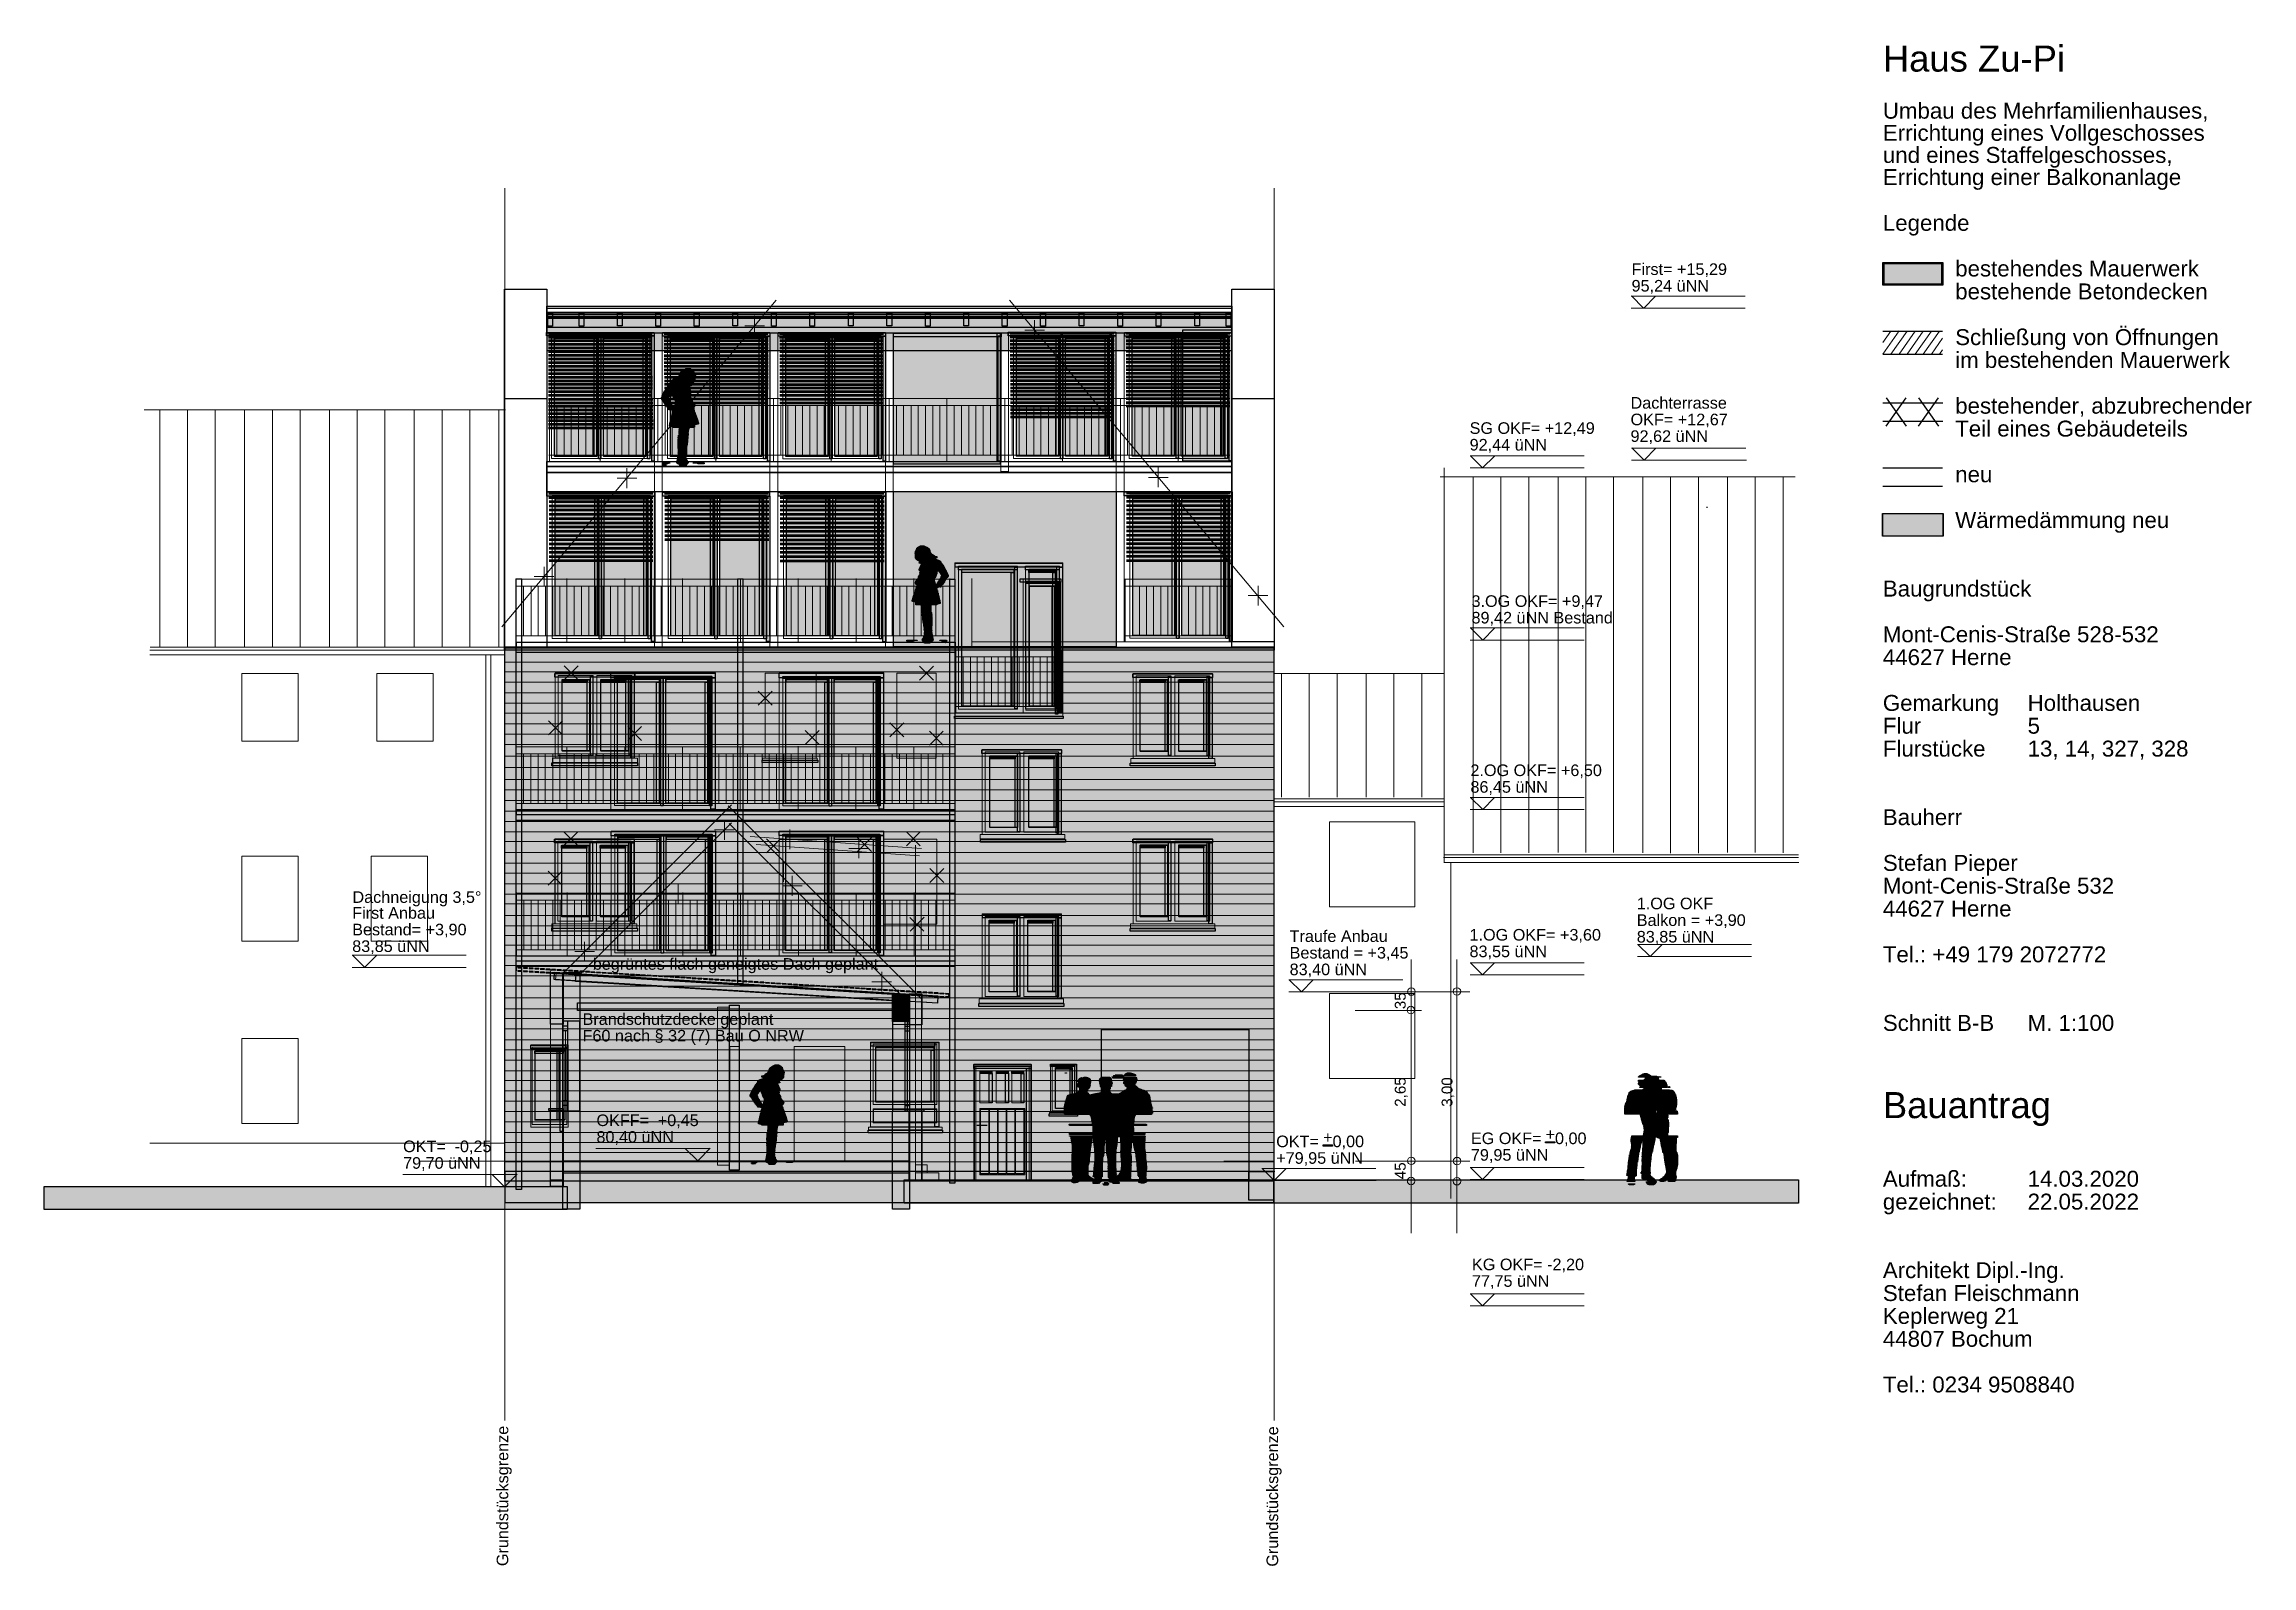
# Model space of a CAD drawing. Header units: millimetres. Extents: x 2976 to 41668, y 1850 to 28527.
import ezdxf

# ---------------------------------------------------------------- set-up
doc = ezdxf.new("R2010")
doc.units = ezdxf.units.MM
doc.header["$LTSCALE"] = 50
doc.linetypes.add('PDF_141-1_141-1_0-0_0-0', pattern=[282.2, 141.1, -141.1, 0, 0])
for name, color, linetype in [('00_Wand_Bestand', 7, 'Continuous'), ('01_Daemmung_neu', 9, 'Continuous'), ('02_Grundstuecksgrenze', 8, 'Continuous'), ('05_Linien_stark', 7, 'Continuous'), ('06_Linien_fein', 3, 'Continuous'), ('07_Bemassung', 6, 'Continuous'), ('10_Text', 7, 'Continuous'), ('12_Plankopf', 140, 'Continuous')]:
    doc.layers.add(name, color=color, linetype=linetype)
doc.styles.add('PLAN', font='arial.ttf')

msp = doc.modelspace()

# ---------------------------------------------------------------- texts
at = {"layer": '07_Bemassung', "style": 'PLAN'}
for s, p in [('35', (26838, 11609)), ('2,65', (26838, 9898)), ('3,00', (27658, 9898)), ('45', (26838, 8628))]:
    msp.add_text(s, height=190.5, rotation=90, dxfattribs=at).set_placement(p)
msp.add_text('0,00', height=203.2, dxfattribs=at).set_placement((25557, 9190))
at = {"layer": '10_Text', "style": 'PLAN'}
for s, height, p in [('95,24 üNN', 203.2, (30797, 24190)), ('First= +15,29', 203.2, (30797, 24481)), ('Dachterrasse', 203.2, (30779, 22137)), ('SG OKF= +12,49', 203.2, (27959, 21695)), ('OKF= +12,67', 203.2, (30779, 21846)), ('92,62 üNN', 203.2, (30779, 21554)), ('92,44 üNN', 203.2, (27959, 21403)), ('3.OG OKF= +9,47', 203.2, (27992, 18662)), ('89,42 üNN Bestand', 203.2, (27992, 18371)), ('2.OG OKF= +6,50', 203.2, (27973, 15696)), ('86,45 üNN', 203.2, (27973, 15404)), ('Dachneigung 3,5°', 203.2, (8380, 13473)), ('1.OG OKF', 203.2, (30888, 13361)), ('First Anbau', 203.2, (8375, 13195)), ('Balkon = +3,90', 203.2, (30888, 13069)), ('83,85 üNN', 203.2, (8375, 12612)), ('Bestand= +3,90', 203.2, (8375, 12904)), ('Traufe Anbau', 203.2, (24804, 12788)), ('1.OG OKF= +3,60', 203.2, (27957, 12812)), ('83,85 üNN', 203.2, (30888, 12778)), ('begrüntes flach geneigtes Dach geplant', 203.2, (12591, 12301)), ('83,40 üNN', 203.2, (24804, 12205)), ('Bestand = +3,45', 203.2, (24804, 12497)), ('83,55 üNN', 203.2, (27957, 12521)), ('Brandschutzdecke geplant', 203.2, (12412, 11334)), ('F60 nach § 32 (7) Bau O NRW', 203.2, (12412, 11043)), ('OKFF=', 203.2, (12656, 9560)), ('+0,45', 203.2, (13730, 9560)), ('OKT=', 203.2, (9267, 9103)), ('-0,25', 203.2, (10169, 9103)), ('80,40 üNN', 203.2, (12656, 9268)), ('OKT= ', 203.2, (24569, 9190)), ('+', 203, (25392, 9261)), ('EG OKF= ', 203.2, (27981, 9244)), ('+', 203, (29290, 9315)), ('0,00', 203.2, (29455, 9244)), ('79,70 üNN', 203.2, (9267, 8812)), ('+79,95 üNN', 203.2, (24569, 8899)), ('79,95 üNN', 203.2, (27981, 8953)), ('KG OKF= -2,20', 203.2, (28000, 7033)), ('77,75 üNN', 203.2, (28000, 6742))]:
    msp.add_text(s, height=height, dxfattribs=at).set_placement(p)
for p in [(11110, 1845), (24603, 1836)]:
    msp.add_text('Grundstücksgrenze', height=203.2, rotation=90, dxfattribs=at).set_placement(p)
at = {"layer": '12_Plankopf', "style": 'PLAN'}
for s, height, p in [('Haus Zu-Pi', 457, (35201, 28046)), ('Umbau des Mehrfamilienhauses,', 279.4, (35201, 27221)), ('Errichtung eines Vollgeschosses', 279.4, (35201, 26833)), ('und eines Staffelgeschosses,', 279.4, (35201, 26445)), ('Errichtung einer Balkonanlage', 279.4, (35201, 26057)), ('Legende', 279.3, (35201, 25255)), ('bestehendes Mauerwerk', 279.26, (36469, 24454)), ('bestehende Betondecken', 279.26, (36469, 24053)), ('Schließung von Öffnungen', 279.26, (36469, 23251)), ('im bestehenden Mauerwerk', 279.26, (36469, 22851)), ('bestehender, abzubrechender', 279.26, (36469, 22049)), ('Teil eines Gebäudeteils', 279.26, (36469, 21648)), ('neu', 279.3, (36469, 20847)), ('Wärmedämmung neu', 279.26, (36469, 20045)), ('Baugrundstück', 279.26, (35201, 18843)), ('Mont-Cenis-Straße 528-532', 279.26, (35201, 18042)), ('44627 Herne', 279.26, (35201, 17641)), ('Gemarkung', 279.3, (35201, 16839)), ('Holthausen', 279.3, (37738, 16839)), ('Flur', 279.3, (35201, 16439)), ('5', 279, (37738, 16439)), ('Flurstücke', 279.3, (35201, 16038)), ('13, 14, 327, 328', 279.26, (37738, 16038)), ('Bauherr', 279.3, (35201, 14836)), ('Stefan Pieper', 279.26, (35201, 14034)), ('Mont-Cenis-Straße 532', 279.26, (35201, 13634)), ('44627 Herne', 279.26, (35201, 13233)), ('Tel.: +49 179 2072772', 279.26, (35201, 12431)), ('Schnitt B-B', 279.26, (35201, 11229)), ('M. 1:100', 279.3, (37738, 11229)), ('Bauantrag', 457, (35201, 9699)), ('Aufmaß:', 279.3, (35201, 8497)), ('14.03.2020', 279.3, (37738, 8497)), ('gezeichnet:', 279.26, (35201, 8096)), ('22.05.2022', 279.3, (37738, 8096)), ('Architekt Dipl.-Ing.', 279.26, (35201, 6894)), ('Stefan Fleischmann', 279.26, (35201, 6493)), ('Keplerweg 21', 279.26, (35201, 6092)), ('44807 Bochum', 279.26, (35201, 5691)), ('Tel.: 0234 9508840', 279.26, (35201, 4890))]:
    msp.add_text(s, height=height, dxfattribs=at).set_placement(p)

# ---------------------------------------------------------------- hatches: boundary and pattern name
at = {"layer": '00_Wand_Bestand', "transparency": 33554500}
for points in [[(11786, 23817), (23791, 23817), (23791, 23558), (11786, 23558)], [(11790, 23817), (23791, 23817), (23791, 23153), (11790, 23153)], [(22931, 23519), (23791, 23519), (23791, 21217), (22931, 21217)]]:
    msp.add_hatch(color=7, dxfattribs=at).paths.add_polyline_path(points)
at = {"layer": '00_Wand_Bestand'}
for points in [[(14208, 22833), (14318, 22833), (14318, 22827), (14208, 22827)], [(14214, 22838), (14312, 22838), (14312, 22833), (14214, 22833)], [(14226, 22844), (14301, 22844), (14301, 22838), (14226, 22838)], [(13851, 22447), (14312, 22447), (14312, 22441), (13851, 22441)], [(13851, 22441), (14312, 22441), (14312, 22436), (13851, 22436)], [(13857, 22453), (14306, 22453), (14306, 22447), (13857, 22447)], [(13862, 22458), (14306, 22458), (14306, 22453), (13862, 22453)], [(13868, 22469), (14301, 22469), (14301, 22464), (13868, 22464)], [(13868, 22464), (14301, 22464), (14301, 22458), (13868, 22458)], [(13874, 22481), (14295, 22481), (14295, 22475), (13874, 22475)], [(13874, 22475), (14295, 22475), (14295, 22469), (13874, 22469)], [(13880, 22492), (14289, 22492), (14289, 22486), (13880, 22486)], [(13880, 22486), (14295, 22486), (14295, 22481), (13880, 22481)], [(13885, 22503), (14283, 22503), (14283, 22497), (13885, 22497)], [(13885, 22497), (14289, 22497), (14289, 22492), (13885, 22492)], [(13891, 22508), (14283, 22508), (14283, 22503), (13891, 22503)], [(13897, 22514), (14278, 22514), (14278, 22508), (13897, 22508)], [(13903, 22520), (14278, 22520), (14278, 22514), (13903, 22514)], [(13908, 22531), (14272, 22531), (14272, 22525), (13908, 22525)], [(13908, 22525), (14272, 22525), (14272, 22520), (13908, 22520)], [(13920, 22542), (14318, 22542), (14318, 22536), (13920, 22536)], [(13926, 22564), (14306, 22564), (14306, 22559), (13926, 22559)], [(13926, 22559), (14306, 22559), (14306, 22553), (13926, 22553)], [(13926, 22553), (14312, 22553), (14312, 22548), (13926, 22548)], [(13926, 22548), (14318, 22548), (14318, 22542), (13926, 22542)], [(13932, 22570), (14306, 22570), (14306, 22564), (13932, 22564)], [(13937, 22576), (14312, 22576), (14312, 22570), (13937, 22570)], [(13943, 22581), (14324, 22581), (14324, 22576), (13943, 22576)], [(13949, 22587), (14335, 22587), (14335, 22581), (13949, 22581)], [(13960, 22592), (14341, 22592), (14341, 22587), (13960, 22587)], [(13978, 22598), (14353, 22598), (14353, 22592), (13978, 22592)], [(14001, 22648), (14381, 22648), (14381, 22643), (14001, 22643)], [(14001, 22643), (14381, 22643), (14381, 22637), (14001, 22637)], [(14001, 22637), (14381, 22637), (14381, 22631), (14001, 22631)], [(14001, 22604), (14358, 22604), (14358, 22598), (14001, 22598)], [(14007, 22631), (14381, 22631), (14381, 22626), (14007, 22626)], [(14018, 22609), (14364, 22609), (14364, 22604), (14018, 22604)], [(14030, 22626), (14376, 22626), (14376, 22620), (14030, 22620)], [(14035, 22659), (14381, 22659), (14381, 22654), (14035, 22654)], [(14035, 22615), (14370, 22615), (14370, 22609), (14035, 22609)], [(14041, 22665), (14381, 22665), (14381, 22659), (14041, 22659)], [(14041, 22620), (14370, 22620), (14370, 22615), (14041, 22615)], [(14047, 22671), (14381, 22671), (14381, 22665), (14047, 22665)], [(14053, 22676), (14381, 22676), (14381, 22671), (14053, 22671)], [(14058, 22682), (14381, 22682), (14381, 22676), (14058, 22676)], [(14064, 22687), (14387, 22687), (14387, 22682), (14064, 22682)], [(14070, 22693), (14387, 22693), (14387, 22687), (14070, 22687)], [(14081, 22699), (14387, 22699), (14387, 22693), (14081, 22693)], [(14093, 22704), (14387, 22704), (14387, 22699), (14093, 22699)], [(14099, 22710), (14387, 22710), (14387, 22704), (14099, 22704)], [(14105, 22715), (14393, 22715), (14393, 22710), (14105, 22710)], [(14110, 22727), (14387, 22727), (14387, 22721), (14110, 22721)], [(14110, 22721), (14393, 22721), (14393, 22715), (14110, 22715)], [(14116, 22738), (14387, 22738), (14387, 22732), (14116, 22732)], [(14116, 22732), (14387, 22732), (14387, 22727), (14116, 22727)], [(14122, 22749), (14381, 22749), (14381, 22743), (14122, 22743)], [(14122, 22743), (14381, 22743), (14381, 22738), (14122, 22738)], [(14128, 22766), (14370, 22766), (14370, 22760), (14128, 22760)], [(14128, 22760), (14370, 22760), (14370, 22754), (14128, 22754)], [(14128, 22754), (14376, 22754), (14376, 22749), (14128, 22749)], [(14133, 22777), (14364, 22777), (14364, 22771), (14133, 22771)], [(14133, 22771), (14364, 22771), (14364, 22766), (14133, 22766)], [(14139, 22788), (14358, 22788), (14358, 22782), (14139, 22782)], [(14139, 22782), (14364, 22782), (14364, 22777), (14139, 22777)], [(14145, 22794), (14358, 22794), (14358, 22788), (14145, 22788)], [(14151, 22799), (14358, 22799), (14358, 22794), (14151, 22794)], [(14156, 22805), (14358, 22805), (14358, 22799), (14156, 22799)], [(14168, 22810), (14347, 22810), (14347, 22805), (14168, 22805)], [(14174, 22816), (14341, 22816), (14341, 22810), (14174, 22810)], [(14185, 22822), (14335, 22822), (14335, 22816), (14185, 22816)], [(14191, 22827), (14329, 22827), (14329, 22822), (14191, 22822)], [(13834, 22419), (14318, 22419), (14318, 22413), (13834, 22413)], [(13834, 22413), (14312, 22413), (14312, 22408), (13834, 22408)], [(13834, 22408), (14306, 22408), (14306, 22402), (13834, 22402)], [(13834, 22262), (13937, 22262), (13937, 22257), (13834, 22257)], [(13834, 22257), (13943, 22257), (13943, 22251), (13834, 22251)], [(13839, 22425), (14318, 22425), (14318, 22419), (13839, 22419)], [(13845, 22436), (14318, 22436), (14318, 22430), (13845, 22430)], [(13845, 22430), (14318, 22430), (14318, 22425), (13845, 22425)], [(13908, 22156), (14353, 22156), (14353, 22151), (13908, 22151)], [(13914, 22151), (14353, 22151), (14353, 22145), (13914, 22145)], [(13914, 22145), (14353, 22145), (14353, 22139), (13914, 22139)], [(13920, 22139), (14353, 22139), (14353, 22134), (13920, 22134)], [(13926, 22134), (14358, 22134), (14358, 22128), (13926, 22128)], [(13972, 22117), (14364, 22117), (14364, 22111), (13972, 22111)], [(13983, 22111), (14370, 22111), (14370, 22106), (13983, 22106)], [(13989, 22061), (14387, 22061), (14387, 22056), (13989, 22056)], [(13989, 22056), (14387, 22056), (14387, 22050), (13989, 22050)], [(13995, 22072), (14381, 22072), (14381, 22067), (13995, 22067)], [(13995, 22067), (14381, 22067), (14381, 22061), (13995, 22061)], [(14001, 22106), (14370, 22106), (14370, 22100), (14001, 22100)], [(14001, 22089), (14370, 22089), (14370, 22084), (14001, 22084)], [(14001, 22084), (14376, 22084), (14376, 22078), (14001, 22078)], [(14001, 22078), (14376, 22078), (14376, 22072), (14001, 22072)], [(14007, 22100), (14370, 22100), (14370, 22095), (14007, 22095)], [(14047, 22262), (14076, 22262), (14076, 22257), (14047, 22257)], [(14047, 22257), (14076, 22257), (14076, 22251), (14047, 22251)], [(14081, 22262), (14341, 22262), (14341, 22257), (14081, 22257)], [(14081, 22257), (14341, 22257), (14341, 22251), (14081, 22251)], [(13937, 21854), (14376, 21854), (14376, 21849), (13937, 21849)], [(13937, 21849), (14376, 21849), (14376, 21843), (13937, 21843)], [(13937, 21843), (14376, 21843), (14376, 21838), (13937, 21838)], [(13937, 21838), (14376, 21838), (14376, 21832), (13937, 21832)], [(13943, 21888), (14445, 21888), (14445, 21882), (13943, 21882)], [(13943, 21882), (14445, 21882), (14445, 21877), (13943, 21877)], [(13943, 21877), (14445, 21877), (14445, 21871), (13943, 21871)], [(13943, 21871), (14439, 21871), (14439, 21865), (13943, 21865)], [(13943, 21865), (14410, 21865), (14410, 21860), (13943, 21860)], [(13943, 21860), (14387, 21860), (14387, 21854), (13943, 21854)], [(13949, 21905), (14439, 21905), (14439, 21899), (13949, 21899)], [(13949, 21899), (14439, 21899), (14439, 21893), (13949, 21893)], [(13949, 21893), (14439, 21893), (14439, 21888), (13949, 21888)], [(13955, 21933), (14428, 21933), (14428, 21927), (13955, 21927)], [(13955, 21927), (14433, 21927), (14433, 21921), (13955, 21921)], [(13955, 21921), (14433, 21921), (14433, 21916), (13955, 21916)], [(13955, 21916), (14433, 21916), (14433, 21910), (13955, 21910)], [(13955, 21910), (14433, 21910), (14433, 21905), (13955, 21905)], [(13955, 21832), (14376, 21832), (14376, 21826), (13955, 21826)], [(13960, 21961), (14422, 21961), (14422, 21955), (13960, 21955)], [(13960, 21955), (14422, 21955), (14422, 21949), (13960, 21949)], [(13960, 21949), (14428, 21949), (14428, 21944), (13960, 21944)], [(13960, 21944), (14428, 21944), (14428, 21938), (13960, 21938)], [(13960, 21938), (14428, 21938), (14428, 21933), (13960, 21933)], [(13966, 21977), (14416, 21977), (14416, 21972), (13966, 21972)], [(13966, 21972), (14416, 21972), (14416, 21966), (13966, 21966)], [(13966, 21966), (14422, 21966), (14422, 21961), (13966, 21961)], [(13972, 22011), (14404, 22011), (14404, 22005), (13972, 22005)], [(13972, 22005), (14404, 22005), (14404, 22000), (13972, 22000)], [(13972, 22000), (14404, 22000), (14404, 21994), (13972, 21994)], [(13972, 21994), (14410, 21994), (14410, 21988), (13972, 21988)], [(13972, 21988), (14410, 21988), (14410, 21983), (13972, 21983)], [(13972, 21983), (14410, 21983), (14410, 21977), (13972, 21977)], [(13978, 22016), (14399, 22016), (14399, 22011), (13978, 22011)], [(13983, 22044), (14387, 22044), (14387, 22039), (13983, 22039)], [(13983, 22039), (14393, 22039), (14393, 22033), (13983, 22033)], [(13983, 22033), (14393, 22033), (14393, 22028), (13983, 22028)], [(13983, 22028), (14393, 22028), (14393, 22022), (13983, 22022)], [(13983, 22022), (14399, 22022), (14399, 22016), (13983, 22016)], [(13983, 21826), (14376, 21826), (14376, 21821), (13983, 21821)], [(13989, 22050), (14387, 22050), (14387, 22044), (13989, 22044)], [(13995, 21821), (14376, 21821), (14376, 21815), (13995, 21815)], [(14001, 21815), (14376, 21815), (14376, 21810), (14001, 21810)], [(13816, 21178), (13822, 21178), (13822, 21172), (13816, 21172)], [(13822, 21189), (13943, 21189), (13943, 21183), (13822, 21183)], [(13828, 21178), (13908, 21178), (13908, 21172), (13828, 21172)], [(14353, 21189), (14416, 21189), (14416, 21183), (14353, 21183)], [(14422, 21189), (14543, 21189), (14543, 21183), (14422, 21183)], [(14433, 21178), (14543, 21178), (14543, 21172), (14433, 21172)], [(18328, 19733), (18401, 19733), (18401, 19728), (18328, 19728)], [(18239, 19610), (18513, 19610), (18513, 19605), (18239, 19605)], [(18239, 19605), (18518, 19605), (18518, 19599), (18239, 19599)], [(18245, 19627), (18507, 19627), (18507, 19622), (18245, 19622)], [(18245, 19622), (18507, 19622), (18507, 19616), (18245, 19616)], [(18245, 19616), (18512, 19616), (18512, 19610), (18245, 19610)], [(18245, 19599), (18524, 19599), (18524, 19594), (18245, 19594)], [(18245, 19594), (18529, 19594), (18529, 19588), (18245, 19588)], [(18245, 19588), (18540, 19588), (18540, 19582), (18245, 19582)], [(18245, 19582), (18552, 19582), (18552, 19577), (18245, 19577)], [(18245, 19577), (18557, 19577), (18557, 19571), (18245, 19571)], [(18250, 19638), (18501, 19638), (18501, 19633), (18250, 19633)], [(18250, 19633), (18501, 19633), (18501, 19627), (18250, 19627)], [(18250, 19571), (18563, 19571), (18563, 19566), (18250, 19566)], [(18250, 19566), (18568, 19566), (18568, 19560), (18250, 19560)], [(18250, 19560), (18574, 19560), (18574, 19555), (18250, 19555)], [(18250, 19555), (18579, 19555), (18579, 19549), (18250, 19549)], [(18250, 19549), (18585, 19549), (18585, 19543), (18250, 19543)], [(18250, 19538), (18619, 19538), (18619, 19532), (18250, 19532)], [(18250, 19532), (18619, 19532), (18619, 19527), (18250, 19527)], [(18250, 19527), (18619, 19527), (18619, 19521), (18250, 19521)], [(18250, 19521), (18613, 19521), (18613, 19515), (18250, 19515)], [(18256, 19644), (18496, 19644), (18496, 19638), (18256, 19638)], [(18256, 19515), (18591, 19515), (18591, 19510), (18256, 19510)], [(18261, 19655), (18496, 19655), (18496, 19650), (18261, 19650)], [(18261, 19650), (18496, 19650), (18496, 19644), (18261, 19644)], [(18261, 19510), (18579, 19510), (18579, 19504), (18261, 19504)], [(18261, 19504), (18585, 19504), (18585, 19499), (18261, 19499)], [(18267, 19672), (18485, 19672), (18485, 19666), (18267, 19666)], [(18267, 19666), (18490, 19666), (18490, 19661), (18267, 19661)], [(18267, 19661), (18490, 19661), (18490, 19655), (18267, 19655)], [(18267, 19499), (18602, 19499), (18602, 19493), (18267, 19493)], [(18272, 19694), (18468, 19694), (18468, 19689), (18272, 19689)], [(18272, 19689), (18473, 19689), (18473, 19683), (18272, 19683)], [(18272, 19683), (18479, 19683), (18479, 19678), (18272, 19678)], [(18272, 19678), (18485, 19678), (18485, 19672), (18272, 19672)], [(18272, 19493), (18619, 19493), (18619, 19487), (18272, 19487)], [(18278, 19487), (18641, 19487), (18641, 19482), (18278, 19482)], [(18284, 19700), (18457, 19700), (18457, 19694), (18284, 19694)], [(18289, 19706), (18451, 19706), (18451, 19700), (18289, 19700)], [(18289, 19482), (18658, 19482), (18658, 19476), (18289, 19476)], [(18295, 19711), (18440, 19711), (18440, 19705), (18295, 19705)], [(18295, 19476), (18669, 19476), (18669, 19471), (18295, 19471)], [(18300, 19717), (18434, 19717), (18434, 19711), (18300, 19711)], [(18306, 19471), (18674, 19471), (18674, 19465), (18306, 19465)], [(18311, 19722), (18418, 19722), (18418, 19717), (18311, 19717)], [(18311, 19437), (18691, 19437), (18691, 19431), (18311, 19431)], [(18311, 19432), (18697, 19432), (18697, 19426), (18311, 19426)], [(18317, 19728), (18412, 19728), (18412, 19722), (18317, 19722)], [(18317, 19465), (18680, 19465), (18680, 19459), (18317, 19459)], [(18317, 19443), (18691, 19443), (18691, 19437), (18317, 19437)], [(18323, 19459), (18686, 19459), (18686, 19454), (18323, 19454)], [(18323, 19454), (18691, 19454), (18691, 19448), (18323, 19448)], [(18323, 19448), (18691, 19448), (18691, 19443), (18323, 19443)], [(18323, 19348), (18753, 19348), (18753, 19342), (18323, 19342)], [(18328, 19359), (18747, 19359), (18747, 19353), (18328, 19353)], [(18328, 19353), (18747, 19353), (18747, 19348), (18328, 19348)], [(18334, 19376), (18736, 19376), (18736, 19370), (18334, 19370)], [(18334, 19370), (18741, 19370), (18741, 19364), (18334, 19364)], [(18334, 19364), (18741, 19364), (18741, 19359), (18334, 19359)], [(18339, 19387), (18730, 19387), (18730, 19381), (18339, 19381)], [(18339, 19381), (18736, 19381), (18736, 19376), (18339, 19376)], [(18345, 19398), (18725, 19398), (18725, 19392), (18345, 19392)], [(18345, 19392), (18730, 19392), (18730, 19387), (18345, 19387)], [(18351, 19409), (18713, 19409), (18713, 19404), (18351, 19404)], [(18351, 19404), (18719, 19404), (18719, 19398), (18351, 19398)], [(18356, 19420), (18708, 19420), (18708, 19415), (18356, 19415)], [(18356, 19415), (18708, 19415), (18708, 19409), (18356, 19409)], [(18250, 18962), (18624, 18962), (18624, 18956), (18250, 18956)], [(18256, 18973), (18619, 18973), (18619, 18967), (18256, 18967)], [(18256, 18967), (18619, 18967), (18619, 18962), (18256, 18962)], [(18261, 19001), (18635, 19001), (18635, 18995), (18261, 18995)], [(18261, 18995), (18619, 18995), (18619, 18990), (18261, 18990)], [(18261, 18990), (18613, 18990), (18613, 18984), (18261, 18984)], [(18261, 18979), (18619, 18979), (18619, 18973), (18261, 18973)], [(18267, 19007), (18646, 19007), (18646, 19001), (18267, 19001)], [(18272, 19023), (18691, 19023), (18691, 19018), (18272, 19018)], [(18278, 19046), (18708, 19046), (18708, 19040), (18278, 19040)], [(18278, 19040), (18702, 19040), (18702, 19034), (18278, 19034)], [(18278, 19034), (18702, 19034), (18702, 19029), (18278, 19029)], [(18278, 19029), (18697, 19029), (18697, 19023), (18278, 19023)], [(18289, 19152), (18540, 19152), (18540, 19146), (18289, 19146)], [(18289, 19146), (18540, 19146), (18540, 19141), (18289, 19141)], [(18311, 19325), (18769, 19325), (18769, 19320), (18311, 19320)], [(18311, 19320), (18769, 19320), (18769, 19314), (18311, 19314)], [(18311, 19314), (18775, 19314), (18775, 19308), (18311, 19308)], [(18311, 19308), (18780, 19308), (18780, 19303), (18311, 19303)], [(18317, 19336), (18764, 19336), (18764, 19331), (18317, 19331)], [(18317, 19331), (18764, 19331), (18764, 19325), (18317, 19325)], [(18317, 19303), (18780, 19303), (18780, 19297), (18317, 19297)], [(18323, 19342), (18758, 19342), (18758, 19336), (18323, 19336)], [(18323, 19297), (18780, 19297), (18780, 19292), (18323, 19292)], [(18546, 19152), (18574, 19152), (18574, 19146), (18546, 19146)], [(18546, 19146), (18574, 19146), (18574, 19141), (18546, 19141)], [(18674, 19146), (18780, 19146), (18780, 19141), (18674, 19141)], [(18680, 19152), (18780, 19152), (18780, 19146), (18680, 19146)], [(18189, 18777), (18674, 18777), (18674, 18772), (18189, 18772)], [(18189, 18772), (18674, 18772), (18674, 18766), (18189, 18766)], [(18189, 18766), (18674, 18766), (18674, 18760), (18189, 18760)], [(18194, 18794), (18669, 18794), (18669, 18788), (18194, 18788)], [(18194, 18788), (18669, 18788), (18669, 18783), (18194, 18783)], [(18194, 18783), (18669, 18783), (18669, 18777), (18194, 18777)], [(18194, 18760), (18674, 18760), (18674, 18755), (18194, 18755)], [(18200, 18816), (18663, 18816), (18663, 18811), (18200, 18811)], [(18200, 18811), (18663, 18811), (18663, 18805), (18200, 18805)], [(18200, 18805), (18663, 18805), (18663, 18800), (18200, 18800)], [(18200, 18800), (18663, 18800), (18663, 18794), (18200, 18794)], [(18205, 18839), (18658, 18839), (18658, 18833), (18205, 18833)], [(18205, 18833), (18658, 18833), (18658, 18828), (18205, 18828)], [(18205, 18828), (18658, 18828), (18658, 18822), (18205, 18822)], [(18205, 18822), (18663, 18822), (18663, 18816), (18205, 18816)], [(18211, 18856), (18652, 18856), (18652, 18850), (18211, 18850)], [(18211, 18850), (18658, 18850), (18658, 18844), (18211, 18844)], [(18211, 18844), (18658, 18844), (18658, 18839), (18211, 18839)], [(18217, 18867), (18652, 18867), (18652, 18861), (18217, 18861)], [(18217, 18861), (18652, 18861), (18652, 18856), (18217, 18856)], [(18222, 18883), (18646, 18883), (18646, 18878), (18222, 18878)], [(18222, 18878), (18646, 18878), (18646, 18872), (18222, 18872)], [(18222, 18872), (18646, 18872), (18646, 18867), (18222, 18867)], [(18222, 18755), (18674, 18755), (18674, 18749), (18222, 18749)], [(18228, 18900), (18646, 18900), (18646, 18895), (18228, 18895)], [(18228, 18895), (18646, 18895), (18646, 18889), (18228, 18889)], [(18228, 18889), (18646, 18889), (18646, 18883), (18228, 18883)], [(18233, 18911), (18635, 18911), (18635, 18906), (18233, 18906)], [(18233, 18906), (18641, 18906), (18641, 18900), (18233, 18900)], [(18239, 18928), (18635, 18928), (18635, 18923), (18239, 18923)], [(18239, 18923), (18635, 18923), (18635, 18917), (18239, 18917)], [(18239, 18917), (18635, 18917), (18635, 18911), (18239, 18911)], [(18245, 18951), (18630, 18951), (18630, 18945), (18245, 18945)], [(18245, 18945), (18630, 18945), (18630, 18939), (18245, 18939)], [(18245, 18939), (18630, 18939), (18630, 18934), (18245, 18934)], [(18245, 18934), (18635, 18934), (18635, 18928), (18245, 18928)], [(18245, 18749), (18674, 18749), (18674, 18744), (18245, 18744)], [(18250, 18956), (18624, 18956), (18624, 18951), (18250, 18951)], [(18256, 18744), (18680, 18744), (18680, 18738), (18256, 18738)], [(18256, 18738), (18680, 18738), (18680, 18732), (18256, 18732)], [(18256, 18732), (18680, 18732), (18680, 18727), (18256, 18727)], [(18256, 18727), (18680, 18727), (18680, 18721), (18256, 18721)], [(18256, 18721), (18663, 18721), (18663, 18716), (18256, 18716)], [(18256, 18716), (18635, 18716), (18635, 18710), (18256, 18710)], [(18256, 18710), (18624, 18710), (18624, 18705), (18256, 18705)], [(18256, 18704), (18619, 18704), (18619, 18699), (18256, 18699)], [(18094, 18078), (18211, 18078), (18211, 18073), (18094, 18073)], [(18094, 18067), (18200, 18067), (18200, 18061), (18094, 18061)], [(18217, 18078), (18278, 18078), (18278, 18073), (18217, 18073)], [(18674, 18078), (18792, 18078), (18792, 18073), (18674, 18073)], [(18708, 18067), (18786, 18067), (18786, 18061), (18708, 18061)], [(18792, 18067), (18797, 18067), (18797, 18061), (18792, 18061)], [(12065, 12251), (12366, 12251), (12366, 8106), (12065, 8106)], [(12298, 12212), (18132, 11855), (18125, 11740), (12291, 12097)], [(12322, 11722), (17989, 11722), (17989, 11587), (12322, 11587)], [(14989, 11678), (15159, 11678), (15159, 8786), (14989, 8786)], [(17842, 11864), (18144, 11864), (18144, 11394), (17842, 11394)], [(15597, 10450), (15934, 10450), (15934, 10444), (15597, 10444)], [(15603, 10455), (15934, 10455), (15934, 10450), (15603, 10450)], [(15608, 10461), (15934, 10461), (15934, 10455), (15608, 10455)], [(15614, 10467), (15934, 10467), (15934, 10461), (15614, 10461)], [(15620, 10473), (15940, 10473), (15940, 10467), (15620, 10467)], [(15625, 10478), (15940, 10478), (15940, 10473), (15625, 10473)], [(15637, 10484), (15940, 10484), (15940, 10478), (15637, 10478)], [(15648, 10490), (15940, 10490), (15940, 10484), (15648, 10484)], [(15654, 10495), (15940, 10495), (15940, 10490), (15654, 10490)], [(15660, 10501), (15945, 10501), (15945, 10495), (15660, 10495)], [(15665, 10513), (15940, 10513), (15940, 10507), (15665, 10507)], [(15665, 10507), (15945, 10507), (15945, 10501), (15665, 10501)], [(15671, 10524), (15940, 10524), (15940, 10518), (15671, 10518)], [(15671, 10518), (15940, 10518), (15940, 10513), (15671, 10513)], [(15677, 10536), (15934, 10536), (15934, 10530), (15677, 10530)], [(15677, 10530), (15934, 10530), (15934, 10524), (15677, 10524)], [(15683, 10553), (15923, 10553), (15923, 10547), (15683, 10547)], [(15683, 10547), (15923, 10547), (15923, 10541), (15683, 10541)], [(15683, 10541), (15928, 10541), (15928, 10536), (15683, 10536)], [(15688, 10564), (15917, 10564), (15917, 10558), (15688, 10558)], [(15688, 10558), (15917, 10558), (15917, 10553), (15688, 10553)], [(15694, 10576), (15911, 10576), (15911, 10570), (15694, 10570)], [(15694, 10570), (15917, 10570), (15917, 10564), (15694, 10564)], [(15700, 10581), (15911, 10581), (15911, 10576), (15700, 10576)], [(15705, 10587), (15911, 10587), (15911, 10581), (15705, 10581)], [(15711, 10593), (15911, 10593), (15911, 10587), (15711, 10587)], [(15723, 10599), (15900, 10599), (15900, 10593), (15723, 10593)], [(15728, 10604), (15894, 10604), (15894, 10599), (15728, 10599)], [(15740, 10610), (15888, 10610), (15888, 10604), (15740, 10604)], [(15745, 10616), (15883, 10616), (15883, 10610), (15745, 10610)], [(15763, 10621), (15871, 10621), (15871, 10616), (15763, 10616)], [(15768, 10627), (15865, 10627), (15865, 10621), (15768, 10621)], [(15780, 10633), (15854, 10633), (15854, 10627), (15780, 10627)], [(20868, 10494), (20875, 10494), (20875, 10488), (20868, 10488)], [(20887, 10494), (20893, 10494), (20893, 10488), (20887, 10488)], [(21907, 10450), (22102, 10450), (22102, 10444), (21907, 10444)], [(21913, 10457), (22102, 10457), (22102, 10450), (21913, 10450)], [(21919, 10469), (22089, 10469), (22089, 10463), (21919, 10463)], [(21919, 10463), (22096, 10463), (22096, 10457), (21919, 10457)], [(21926, 10475), (22071, 10475), (22071, 10469), (21926, 10469)], [(21932, 10482), (22058, 10482), (22058, 10475), (21932, 10475)], [(21945, 10488), (22039, 10488), (22039, 10482), (21945, 10482)], [(21957, 10494), (22014, 10494), (22014, 10488), (21957, 10488)], [(30943, 10447), (31129, 10447), (31129, 10441), (30943, 10441)], [(30956, 10454), (31122, 10454), (31122, 10447), (30956, 10447)], [(30968, 10460), (31110, 10460), (31110, 10454), (30968, 10454)], [(30975, 10466), (31103, 10466), (31103, 10460), (30975, 10460)], [(30994, 10473), (31084, 10473), (31084, 10466), (30994, 10466)], [(15391, 10198), (15871, 10198), (15871, 10192), (15391, 10192)], [(15391, 10192), (15865, 10192), (15865, 10186), (15391, 10186)], [(15391, 10186), (15860, 10186), (15860, 10181), (15391, 10181)], [(15397, 10204), (15871, 10204), (15871, 10198), (15397, 10198)], [(15403, 10215), (15871, 10215), (15871, 10209), (15403, 10209)], [(15403, 10209), (15871, 10209), (15871, 10204), (15403, 10204)], [(15408, 10226), (15865, 10226), (15865, 10221), (15408, 10221)], [(15408, 10221), (15865, 10221), (15865, 10215), (15408, 10215)], [(15414, 10232), (15860, 10232), (15860, 10226), (15414, 10226)], [(15420, 10238), (15860, 10238), (15860, 10232), (15420, 10232)], [(15425, 10249), (15854, 10249), (15854, 10244), (15425, 10244)], [(15425, 10244), (15854, 10244), (15854, 10238), (15425, 10238)], [(15431, 10261), (15848, 10261), (15848, 10255), (15431, 10255)], [(15431, 10255), (15848, 10255), (15848, 10249), (15431, 10249)], [(15437, 10272), (15843, 10272), (15843, 10267), (15437, 10267)], [(15437, 10267), (15848, 10267), (15848, 10261), (15437, 10261)], [(15443, 10284), (15837, 10284), (15837, 10278), (15443, 10278)], [(15443, 10278), (15843, 10278), (15843, 10272), (15443, 10272)], [(15448, 10289), (15837, 10289), (15837, 10284), (15448, 10284)], [(15454, 10295), (15831, 10295), (15831, 10289), (15454, 10289)], [(15460, 10301), (15831, 10301), (15831, 10295), (15460, 10295)], [(15465, 10312), (15825, 10312), (15825, 10307), (15465, 10307)], [(15465, 10307), (15825, 10307), (15825, 10301), (15465, 10301)], [(15477, 10324), (15871, 10324), (15871, 10318), (15477, 10318)], [(15483, 10347), (15860, 10347), (15860, 10341), (15483, 10341)], [(15483, 10341), (15860, 10341), (15860, 10335), (15483, 10335)], [(15483, 10335), (15865, 10335), (15865, 10330), (15483, 10330)], [(15483, 10330), (15871, 10330), (15871, 10324), (15483, 10324)], [(15488, 10352), (15860, 10352), (15860, 10347), (15488, 10347)], [(15494, 10358), (15865, 10358), (15865, 10352), (15494, 10352)], [(15500, 10364), (15877, 10364), (15877, 10358), (15500, 10358)], [(15505, 10370), (15888, 10370), (15888, 10364), (15505, 10364)], [(15517, 10375), (15894, 10375), (15894, 10370), (15517, 10370)], [(15534, 10381), (15905, 10381), (15905, 10375), (15534, 10375)], [(15557, 10433), (15934, 10433), (15934, 10427), (15557, 10427)], [(15557, 10427), (15934, 10427), (15934, 10421), (15557, 10421)], [(15557, 10421), (15934, 10421), (15934, 10415), (15557, 10415)], [(15557, 10387), (15911, 10387), (15911, 10381), (15557, 10381)], [(15563, 10415), (15934, 10415), (15934, 10410), (15563, 10410)], [(15574, 10392), (15917, 10392), (15917, 10387), (15574, 10387)], [(15585, 10410), (15928, 10410), (15928, 10404), (15585, 10404)], [(15591, 10444), (15934, 10444), (15934, 10438), (15591, 10438)], [(15591, 10398), (15923, 10398), (15923, 10392), (15591, 10392)], [(15597, 10404), (15923, 10404), (15923, 10398), (15597, 10398)], [(20906, 10080), (22348, 10080), (22348, 10074), (20906, 10074)], [(20906, 10074), (22348, 10074), (22348, 10068), (20906, 10068)], [(20906, 10068), (22354, 10068), (22354, 10062), (20906, 10062)], [(20906, 10062), (22354, 10062), (22354, 10055), (20906, 10055)], [(20912, 10087), (22348, 10087), (22348, 10080), (20912, 10080)], [(20919, 10099), (22341, 10099), (22341, 10093), (20919, 10093)], [(20944, 10112), (21296, 10112), (21296, 10105), (20944, 10105)], [(20969, 10118), (21277, 10118), (21277, 10112), (20969, 10112)], [(21000, 10124), (21277, 10124), (21277, 10118), (21000, 10118)], [(21026, 10131), (21271, 10131), (21271, 10124), (21026, 10124)], [(21045, 10137), (21271, 10137), (21271, 10131), (21045, 10131)], [(21076, 10143), (21265, 10143), (21265, 10137), (21076, 10137)], [(21089, 10156), (21252, 10156), (21252, 10149), (21089, 10149)], [(21089, 10149), (21259, 10149), (21259, 10143), (21089, 10143)], [(21095, 10306), (21309, 10306), (21309, 10300), (21095, 10300)], [(21095, 10300), (21303, 10300), (21303, 10294), (21095, 10294)], [(21095, 10294), (21303, 10294), (21303, 10287), (21095, 10287)], [(21095, 10287), (21303, 10287), (21303, 10281), (21095, 10281)], [(21095, 10281), (21309, 10281), (21309, 10275), (21095, 10275)], [(21095, 10275), (21309, 10275), (21309, 10269), (21095, 10269)], [(21095, 10269), (21303, 10269), (21303, 10262), (21095, 10262)], [(21095, 10262), (21303, 10262), (21303, 10256), (21095, 10256)], [(21095, 10162), (21246, 10162), (21246, 10156), (21095, 10156)], [(21101, 10363), (21309, 10363), (21309, 10356), (21101, 10356)], [(21101, 10350), (21315, 10350), (21315, 10344), (21101, 10344)], [(21101, 10344), (21315, 10344), (21315, 10337), (21101, 10337)], [(21101, 10256), (21296, 10256), (21296, 10250), (21101, 10250)], [(21101, 10250), (21296, 10250), (21296, 10243), (21101, 10243)], [(21107, 10375), (21309, 10375), (21309, 10369), (21107, 10369)], [(21107, 10369), (21309, 10369), (21309, 10363), (21107, 10363)], [(21107, 10356), (21315, 10356), (21315, 10350), (21107, 10350)], [(21107, 10337), (21315, 10337), (21315, 10331), (21107, 10331)], [(21107, 10331), (21315, 10331), (21315, 10325), (21107, 10325)], [(21107, 10325), (21309, 10325), (21309, 10319), (21107, 10319)], [(21107, 10319), (21309, 10319), (21309, 10312), (21107, 10312)], [(21107, 10312), (21309, 10312), (21309, 10306), (21107, 10306)], [(21107, 10168), (21252, 10168), (21252, 10162), (21107, 10162)], [(21114, 10381), (21309, 10381), (21309, 10375), (21114, 10375)], [(21114, 10243), (21296, 10243), (21296, 10237), (21114, 10237)], [(21114, 10174), (21252, 10174), (21252, 10168), (21114, 10168)], [(21120, 10394), (21296, 10394), (21296, 10388), (21120, 10388)], [(21120, 10388), (21303, 10388), (21303, 10381), (21120, 10381)], [(21126, 10400), (21290, 10400), (21290, 10394), (21126, 10394)], [(21126, 10237), (21290, 10237), (21290, 10231), (21126, 10231)], [(21126, 10231), (21290, 10231), (21290, 10225), (21126, 10225)], [(21126, 10225), (21284, 10225), (21284, 10218), (21126, 10218)], [(21126, 10218), (21265, 10218), (21265, 10212), (21126, 10212)], [(21126, 10212), (21265, 10212), (21265, 10206), (21126, 10206)], [(21126, 10206), (21265, 10206), (21265, 10200), (21126, 10200)], [(21126, 10200), (21259, 10200), (21259, 10193), (21126, 10193)], [(21126, 10193), (21259, 10193), (21259, 10187), (21126, 10187)], [(21126, 10187), (21259, 10187), (21259, 10181), (21126, 10181)], [(21126, 10181), (21252, 10181), (21252, 10174), (21126, 10174)], [(21139, 10406), (21277, 10406), (21277, 10400), (21139, 10400)], [(21152, 10413), (21158, 10413), (21158, 10406), (21152, 10406)], [(21183, 10413), (21265, 10413), (21265, 10406), (21183, 10406)], [(21196, 10419), (21246, 10419), (21246, 10413), (21196, 10413)], [(21328, 10112), (21768, 10112), (21768, 10105), (21328, 10105)], [(21347, 10118), (21750, 10118), (21750, 10112), (21347, 10112)], [(21372, 10124), (21705, 10124), (21705, 10118), (21372, 10118)], [(21403, 10131), (21680, 10131), (21680, 10124), (21403, 10124)], [(21435, 10137), (21674, 10137), (21674, 10131), (21435, 10131)], [(21466, 10143), (21668, 10143), (21668, 10137), (21466, 10137)], [(21473, 10369), (21674, 10369), (21674, 10363), (21473, 10363)], [(21473, 10363), (21680, 10363), (21680, 10356), (21473, 10356)], [(21473, 10356), (21680, 10356), (21680, 10350), (21473, 10350)], [(21473, 10350), (21680, 10350), (21680, 10344), (21473, 10344)], [(21479, 10388), (21674, 10388), (21674, 10381), (21479, 10381)], [(21479, 10381), (21674, 10381), (21674, 10375), (21479, 10375)], [(21479, 10375), (21674, 10375), (21674, 10369), (21479, 10369)], [(21479, 10344), (21680, 10344), (21680, 10337), (21479, 10337)], [(21479, 10337), (21674, 10337), (21674, 10331), (21479, 10331)], [(21479, 10331), (21687, 10331), (21687, 10325), (21479, 10325)], [(21479, 10306), (21687, 10306), (21687, 10300), (21479, 10300)], [(21485, 10394), (21668, 10394), (21668, 10388), (21485, 10388)], [(21485, 10325), (21687, 10325), (21687, 10319), (21485, 10319)], [(21485, 10319), (21693, 10319), (21693, 10312), (21485, 10312)], [(21485, 10312), (21693, 10312), (21693, 10306), (21485, 10306)], [(21485, 10300), (21687, 10300), (21687, 10294), (21485, 10294)], [(21485, 10294), (21680, 10294), (21680, 10287), (21485, 10287)], [(21491, 10400), (21668, 10400), (21668, 10394), (21491, 10394)], [(21491, 10287), (21680, 10287), (21680, 10281), (21491, 10281)], [(21491, 10281), (21680, 10281), (21680, 10275), (21491, 10275)], [(21491, 10275), (21680, 10275), (21680, 10269), (21491, 10269)], [(21491, 10269), (21680, 10269), (21680, 10262), (21491, 10262)], [(21491, 10262), (21680, 10262), (21680, 10256), (21491, 10256)], [(21498, 10406), (21661, 10406), (21661, 10400), (21498, 10400)], [(21498, 10256), (21668, 10256), (21668, 10250), (21498, 10250)], [(21498, 10149), (21661, 10149), (21661, 10143), (21498, 10143)], [(21504, 10413), (21661, 10413), (21661, 10406), (21504, 10406)], [(21504, 10250), (21661, 10250), (21661, 10243), (21504, 10243)], [(21504, 10243), (21661, 10243), (21661, 10237), (21504, 10237)], [(21504, 10156), (21661, 10156), (21661, 10149), (21504, 10149)], [(21510, 10419), (21655, 10419), (21655, 10413), (21510, 10413)], [(21510, 10237), (21661, 10237), (21661, 10231), (21510, 10231)], [(21510, 10231), (21661, 10231), (21661, 10225), (21510, 10225)], [(21510, 10225), (21661, 10225), (21661, 10218), (21510, 10218)], [(21510, 10162), (21655, 10162), (21655, 10156), (21510, 10156)], [(21517, 10218), (21661, 10218), (21661, 10212), (21517, 10212)], [(21517, 10212), (21655, 10212), (21655, 10206), (21517, 10206)], [(21517, 10206), (21649, 10206), (21649, 10200), (21517, 10200)], [(21517, 10174), (21649, 10174), (21649, 10168), (21517, 10168)], [(21517, 10168), (21655, 10168), (21655, 10162), (21517, 10162)], [(21523, 10200), (21649, 10200), (21649, 10193), (21523, 10193)], [(21523, 10193), (21649, 10193), (21649, 10187), (21523, 10187)], [(21523, 10187), (21649, 10187), (21649, 10181), (21523, 10181)], [(21523, 10181), (21649, 10181), (21649, 10174), (21523, 10174)], [(21819, 10124), (22322, 10124), (22322, 10118), (21819, 10118)], [(21819, 10118), (22159, 10118), (22159, 10112), (21819, 10112)], [(21819, 10112), (22335, 10112), (22335, 10105), (21819, 10105)], [(21825, 10131), (22322, 10131), (22322, 10124), (21825, 10124)], [(21831, 10137), (22316, 10137), (22316, 10131), (21831, 10131)], [(21844, 10143), (22310, 10143), (22310, 10137), (21844, 10137)], [(21850, 10149), (22310, 10149), (22310, 10143), (21850, 10143)], [(21863, 10156), (22303, 10156), (22303, 10149), (21863, 10149)], [(21869, 10162), (22303, 10162), (22303, 10156), (21869, 10156)], [(21882, 10168), (22297, 10168), (22297, 10162), (21882, 10162)], [(21888, 10174), (22285, 10174), (22285, 10168), (21888, 10168)], [(21894, 10419), (22115, 10419), (22115, 10413), (21894, 10413)], [(21894, 10406), (22121, 10406), (22121, 10400), (21894, 10400)], [(21894, 10400), (22121, 10400), (22121, 10394), (21894, 10394)], [(21894, 10381), (22127, 10381), (22127, 10375), (21894, 10375)], [(21901, 10413), (22115, 10413), (22115, 10406), (21901, 10406)], [(21901, 10394), (22121, 10394), (22121, 10388), (21901, 10388)], [(21901, 10388), (22121, 10388), (22121, 10381), (21901, 10381)], [(21901, 10375), (22127, 10375), (22127, 10369), (21901, 10369)], [(21901, 10369), (22127, 10369), (22127, 10363), (21901, 10363)], [(21901, 10363), (22121, 10363), (22121, 10356), (21901, 10356)], [(21901, 10331), (22108, 10331), (22108, 10325), (21901, 10325)], [(21901, 10319), (22108, 10319), (22108, 10312), (21901, 10312)], [(21901, 10312), (22096, 10312), (22096, 10306), (21901, 10306)], [(21901, 10181), (22266, 10181), (22266, 10174), (21901, 10174)], [(21907, 10444), (22102, 10444), (22102, 10438), (21907, 10438)], [(21907, 10356), (22115, 10356), (22115, 10350), (21907, 10350)], [(21907, 10350), (22115, 10350), (22115, 10344), (21907, 10344)], [(21907, 10344), (22115, 10344), (22115, 10337), (21907, 10337)], [(21907, 10337), (22108, 10337), (22108, 10331), (21907, 10331)], [(21907, 10325), (22108, 10325), (22108, 10319), (21907, 10319)], [(21907, 10306), (22089, 10306), (22089, 10300), (21907, 10300)], [(21913, 10300), (22089, 10300), (22089, 10294), (21913, 10294)], [(21913, 10187), (22253, 10187), (22253, 10181), (21913, 10181)], [(21919, 10294), (22089, 10294), (22089, 10287), (21919, 10287)], [(21919, 10287), (22083, 10287), (22083, 10281), (21919, 10281)], [(21919, 10281), (22083, 10281), (22083, 10275), (21919, 10275)], [(21919, 10275), (22089, 10275), (22089, 10269), (21919, 10269)], [(21926, 10269), (22102, 10269), (22102, 10262), (21926, 10262)], [(21926, 10193), (22228, 10193), (22228, 10187), (21926, 10187)], [(21932, 10262), (22115, 10262), (22115, 10256), (21932, 10256)], [(21945, 10256), (22121, 10256), (22121, 10250), (21945, 10250)], [(21945, 10200), (22215, 10200), (22215, 10193), (21945, 10193)], [(21951, 10212), (22184, 10212), (22184, 10206), (21951, 10206)], [(21951, 10206), (22203, 10206), (22203, 10200), (21951, 10200)], [(21957, 10250), (22127, 10250), (22127, 10243), (21957, 10243)], [(21957, 10243), (22134, 10243), (22134, 10237), (21957, 10237)], [(21957, 10218), (22165, 10218), (22165, 10212), (21957, 10212)], [(21964, 10237), (22140, 10237), (22140, 10231), (21964, 10231)], [(21964, 10231), (22146, 10231), (22146, 10225), (21964, 10225)], [(21964, 10225), (22152, 10225), (22152, 10218), (21964, 10218)], [(22165, 10118), (22329, 10118), (22329, 10112), (22165, 10112)], [(30731, 10088), (31571, 10088), (31571, 10081), (30731, 10081)], [(30731, 10081), (31571, 10081), (31571, 10075), (30731, 10075)], [(30731, 10069), (31578, 10069), (31578, 10062), (30731, 10062)], [(30731, 10062), (31571, 10062), (31571, 10056), (30731, 10056)], [(30738, 10094), (31565, 10094), (31565, 10088), (30738, 10088)], [(30738, 10075), (31571, 10075), (31571, 10069), (30738, 10069)], [(30744, 10107), (31565, 10107), (31565, 10100), (30744, 10100)], [(30744, 10100), (31565, 10100), (31565, 10094), (30744, 10094)], [(30750, 10125), (31558, 10125), (31558, 10119), (30750, 10119)], [(30750, 10119), (31558, 10119), (31558, 10113), (30750, 10113)], [(30750, 10113), (31565, 10113), (31565, 10107), (30750, 10107)], [(30757, 10151), (31546, 10151), (31546, 10144), (30757, 10144)], [(30757, 10144), (31552, 10144), (31552, 10138), (30757, 10138)], [(30757, 10138), (31552, 10138), (31552, 10132), (30757, 10132)], [(30757, 10132), (31558, 10132), (31558, 10125), (30757, 10125)], [(30763, 10157), (31546, 10157), (31546, 10151), (30763, 10151)], [(30770, 10163), (31539, 10163), (31539, 10157), (30770, 10157)], [(30776, 10170), (31533, 10170), (31533, 10163), (30776, 10163)], [(30795, 10176), (31526, 10176), (31526, 10170), (30795, 10170)], [(30815, 10182), (31520, 10182), (31520, 10176), (30815, 10176)], [(30847, 10195), (31462, 10195), (31462, 10189), (30847, 10189)], [(30917, 10365), (31366, 10365), (31366, 10359), (30917, 10359)], [(30917, 10359), (31373, 10359), (31373, 10353), (30917, 10353)], [(30917, 10340), (31385, 10340), (31385, 10334), (30917, 10334)], [(30917, 10315), (31405, 10315), (31405, 10308), (30917, 10308)], [(30917, 10308), (31405, 10308), (31405, 10302), (30917, 10302)], [(30917, 10302), (31405, 10302), (31405, 10296), (30917, 10296)], [(30924, 10334), (31392, 10334), (31392, 10327), (30924, 10327)], [(30924, 10321), (31398, 10321), (31398, 10315), (30924, 10315)], [(30924, 10296), (31411, 10296), (31411, 10290), (30924, 10290)], [(30930, 10435), (31135, 10435), (31135, 10428), (30930, 10428)], [(30930, 10327), (31398, 10327), (31398, 10321), (30930, 10321)], [(30930, 10290), (31411, 10290), (31411, 10283), (30930, 10283)], [(30936, 10441), (31129, 10441), (31129, 10435), (30936, 10435)], [(30936, 10283), (31417, 10283), (31417, 10277), (30936, 10277)], [(30943, 10277), (31417, 10277), (31417, 10271), (30943, 10271)], [(30943, 10245), (31129, 10245), (31129, 10239), (30943, 10239)], [(30949, 10271), (31417, 10271), (31417, 10264), (30949, 10264)], [(30949, 10252), (31129, 10252), (31129, 10245), (30949, 10245)], [(31142, 10252), (31424, 10252), (31424, 10245), (31142, 10245)], [(31148, 10245), (31424, 10245), (31424, 10239), (31148, 10239)], [(31437, 10245), (31469, 10245), (31469, 10239), (31437, 10239)], [(31449, 10252), (31462, 10252), (31462, 10245), (31449, 10245)], [(15391, 10038), (15494, 10038), (15494, 10032), (15391, 10032)], [(15391, 10032), (15500, 10032), (15500, 10026), (15391, 10026)], [(15465, 9929), (15905, 9929), (15905, 9923), (15465, 9923)], [(15471, 9923), (15905, 9923), (15905, 9917), (15471, 9917)], [(15471, 9917), (15905, 9917), (15905, 9912), (15471, 9912)], [(15477, 9912), (15905, 9912), (15905, 9906), (15477, 9906)], [(15483, 9906), (15911, 9906), (15911, 9900), (15483, 9900)], [(15511, 9700), (15980, 9700), (15980, 9694), (15511, 9694)], [(15511, 9694), (15985, 9694), (15985, 9688), (15511, 9688)], [(15511, 9688), (15985, 9688), (15985, 9683), (15511, 9683)], [(15511, 9683), (15985, 9683), (15985, 9677), (15511, 9677)], [(15511, 9677), (15985, 9677), (15985, 9671), (15511, 9671)], [(15517, 9729), (15974, 9729), (15974, 9723), (15517, 9723)], [(15517, 9723), (15974, 9723), (15974, 9717), (15517, 9717)], [(15517, 9717), (15980, 9717), (15980, 9711), (15517, 9711)], [(15517, 9711), (15980, 9711), (15980, 9706), (15517, 9706)], [(15517, 9706), (15980, 9706), (15980, 9700), (15517, 9700)], [(15523, 9746), (15968, 9746), (15968, 9740), (15523, 9740)], [(15523, 9740), (15968, 9740), (15968, 9734), (15523, 9734)], [(15523, 9734), (15974, 9734), (15974, 9729), (15523, 9729)], [(15528, 9889), (15917, 9889), (15917, 9883), (15528, 9883)], [(15528, 9780), (15957, 9780), (15957, 9774), (15528, 9774)], [(15528, 9774), (15957, 9774), (15957, 9769), (15528, 9769)], [(15528, 9769), (15957, 9769), (15957, 9763), (15528, 9763)], [(15528, 9763), (15963, 9763), (15963, 9757), (15528, 9757)], [(15528, 9757), (15963, 9757), (15963, 9751), (15528, 9751)], [(15528, 9751), (15963, 9751), (15963, 9746), (15528, 9746)], [(15534, 9786), (15951, 9786), (15951, 9780), (15534, 9780)], [(15540, 9883), (15923, 9883), (15923, 9877), (15540, 9877)], [(15540, 9814), (15940, 9814), (15940, 9809), (15540, 9809)], [(15540, 9809), (15945, 9809), (15945, 9803), (15540, 9803)], [(15540, 9803), (15945, 9803), (15945, 9797), (15540, 9797)], [(15540, 9797), (15945, 9797), (15945, 9791), (15540, 9791)], [(15540, 9791), (15951, 9791), (15951, 9786), (15540, 9786)], [(15545, 9832), (15940, 9832), (15940, 9826), (15545, 9826)], [(15545, 9826), (15940, 9826), (15940, 9820), (15545, 9820)], [(15545, 9820), (15940, 9820), (15940, 9814), (15545, 9814)], [(15551, 9843), (15934, 9843), (15934, 9837), (15551, 9837)], [(15551, 9837), (15934, 9837), (15934, 9832), (15551, 9832)], [(15557, 9877), (15923, 9877), (15923, 9872), (15557, 9872)], [(15557, 9860), (15923, 9860), (15923, 9854), (15557, 9854)], [(15557, 9854), (15928, 9854), (15928, 9849), (15557, 9849)], [(15557, 9849), (15928, 9849), (15928, 9843), (15557, 9843)], [(15563, 9872), (15923, 9872), (15923, 9866), (15563, 9866)], [(15603, 10038), (15631, 10038), (15631, 10032), (15603, 10032)], [(15603, 10032), (15631, 10032), (15631, 10026), (15603, 10026)], [(15637, 10038), (15894, 10038), (15894, 10032), (15637, 10032)], [(15637, 10032), (15894, 10032), (15894, 10026), (15637, 10026)], [(17842, 9821), (18144, 9821), (18144, 8106), (17842, 8106)], [(20856, 9911), (22385, 9911), (22385, 9905), (20856, 9905)], [(20856, 9905), (22385, 9905), (22385, 9899), (20856, 9899)], [(20856, 9899), (22392, 9899), (22392, 9892), (20856, 9892)], [(20856, 9892), (22392, 9892), (22392, 9886), (20856, 9886)], [(20856, 9886), (22392, 9886), (22392, 9880), (20856, 9880)], [(20856, 9880), (22398, 9880), (22398, 9873), (20856, 9873)], [(20856, 9873), (22392, 9873), (22392, 9867), (20856, 9867)], [(20856, 9867), (22392, 9867), (22392, 9861), (20856, 9861)], [(20856, 9861), (22392, 9861), (22392, 9855), (20856, 9855)], [(20856, 9855), (22392, 9855), (22392, 9848), (20856, 9848)], [(20856, 9823), (20963, 9823), (20963, 9817), (20856, 9817)], [(20856, 9798), (20963, 9798), (20963, 9792), (20856, 9792)], [(20856, 9792), (20963, 9792), (20963, 9786), (20856, 9786)], [(20856, 9779), (20963, 9779), (20963, 9773), (20856, 9773)], [(20856, 9773), (20963, 9773), (20963, 9767), (20856, 9767)], [(20856, 9767), (20969, 9767), (20969, 9761), (20856, 9761)], [(20862, 9936), (22379, 9936), (22379, 9930), (20862, 9930)], [(20862, 9930), (22379, 9930), (22379, 9924), (20862, 9924)], [(20862, 9924), (22379, 9924), (22379, 9917), (20862, 9917)], [(20862, 9917), (22385, 9917), (22385, 9911), (20862, 9911)], [(20868, 9955), (22373, 9955), (22373, 9949), (20868, 9949)], [(20868, 9949), (22373, 9949), (22373, 9942), (20868, 9942)], [(20868, 9942), (22373, 9942), (22373, 9936), (20868, 9936)], [(20875, 9986), (22366, 9986), (22366, 9980), (20875, 9980)], [(20875, 9980), (22366, 9980), (22366, 9974), (20875, 9974)], [(20875, 9974), (22366, 9974), (22366, 9968), (20875, 9968)], [(20875, 9968), (22366, 9968), (22366, 9961), (20875, 9961)], [(20875, 9961), (22366, 9961), (22366, 9955), (20875, 9955)], [(20881, 10005), (22366, 10005), (22366, 9999), (20881, 9999)], [(20881, 9999), (22366, 9999), (22366, 9993), (20881, 9993)], [(20881, 9993), (22366, 9993), (22366, 9986), (20881, 9986)], [(20887, 10018), (22360, 10018), (22360, 10011), (20887, 10011)], [(20887, 10011), (22366, 10011), (22366, 10005), (20887, 10005)], [(20893, 10037), (22354, 10037), (22354, 10030), (20893, 10030)], [(20893, 10030), (22354, 10030), (22354, 10024), (20893, 10024)], [(20893, 10024), (22360, 10024), (22360, 10018), (20893, 10018)], [(20900, 10055), (22354, 10055), (22354, 10049), (20900, 10049)], [(20900, 10049), (22354, 10049), (22354, 10043), (20900, 10043)], [(20900, 10043), (22354, 10043), (22354, 10037), (20900, 10037)], [(20975, 9823), (22253, 9823), (22253, 9817), (20975, 9817)], [(20975, 9798), (22247, 9798), (22247, 9792), (20975, 9792)], [(20975, 9792), (22247, 9792), (22247, 9786), (20975, 9786)], [(20975, 9779), (21781, 9779), (21781, 9773), (20975, 9773)], [(20975, 9773), (21775, 9773), (21775, 9767), (20975, 9767)], [(20975, 9767), (21775, 9767), (21775, 9761), (20975, 9761)], [(21787, 9779), (22392, 9779), (22392, 9773), (21787, 9773)], [(21794, 9773), (22385, 9773), (22385, 9767), (21794, 9767)], [(21800, 9767), (22385, 9767), (22385, 9761), (21800, 9761)], [(22253, 9798), (22398, 9798), (22398, 9792), (22253, 9792)], [(22253, 9792), (22398, 9792), (22398, 9786), (22253, 9786)], [(22272, 9823), (22398, 9823), (22398, 9817), (22272, 9817)], [(30680, 9905), (31578, 9905), (31578, 9898), (30680, 9898)], [(30680, 9898), (31571, 9898), (31571, 9892), (30680, 9892)], [(30680, 9879), (31565, 9879), (31565, 9873), (30680, 9873)], [(30680, 9867), (30808, 9867), (30808, 9860), (30680, 9860)], [(30680, 9860), (30808, 9860), (30808, 9854), (30680, 9854)], [(30680, 9854), (30802, 9854), (30802, 9848), (30680, 9848)], [(30680, 9848), (30802, 9848), (30802, 9841), (30680, 9841)], [(30680, 9841), (30802, 9841), (30802, 9835), (30680, 9835)], [(30680, 9835), (30802, 9835), (30802, 9829), (30680, 9829)], [(30680, 9829), (30802, 9829), (30802, 9823), (30680, 9823)], [(30680, 9823), (30795, 9823), (30795, 9816), (30680, 9816)], [(30680, 9816), (30789, 9816), (30789, 9810), (30680, 9810)], [(30680, 9810), (30789, 9810), (30789, 9804), (30680, 9804)], [(30680, 9804), (30789, 9804), (30789, 9797), (30680, 9797)], [(30680, 9797), (30795, 9797), (30795, 9791), (30680, 9791)], [(30680, 9791), (30789, 9791), (30789, 9785), (30680, 9785)], [(30680, 9785), (30795, 9785), (30795, 9778), (30680, 9778)], [(30680, 9778), (30808, 9778), (30808, 9772), (30680, 9772)], [(30680, 9772), (30815, 9772), (30815, 9766), (30680, 9766)], [(30686, 9924), (31578, 9924), (31578, 9917), (30686, 9917)], [(30686, 9917), (31578, 9917), (31578, 9911), (30686, 9911)], [(30686, 9911), (31578, 9911), (31578, 9905), (30686, 9905)], [(30686, 9886), (31571, 9886), (31571, 9879), (30686, 9879)], [(30693, 9949), (31584, 9949), (31584, 9942), (30693, 9942)], [(30693, 9942), (31584, 9942), (31584, 9936), (30693, 9936)], [(30693, 9936), (31584, 9936), (31584, 9930), (30693, 9930)], [(30693, 9930), (31584, 9930), (31584, 9924), (30693, 9924)], [(30693, 9892), (31571, 9892), (31571, 9886), (30693, 9886)], [(30699, 9968), (31584, 9968), (31584, 9961), (30699, 9961)], [(30699, 9961), (31584, 9961), (31584, 9955), (30699, 9955)], [(30699, 9955), (31584, 9955), (31584, 9949), (30699, 9949)], [(30706, 9980), (31584, 9980), (31584, 9974), (30706, 9974)], [(30706, 9974), (31584, 9974), (31584, 9968), (30706, 9968)], [(30712, 9999), (31584, 9999), (31584, 9993), (30712, 9993)], [(30712, 9993), (31584, 9993), (31584, 9987), (30712, 9987)], [(30712, 9987), (31584, 9987), (31584, 9980), (30712, 9980)], [(30718, 10031), (31584, 10031), (31584, 10024), (30718, 10024)], [(30718, 10024), (31584, 10024), (31584, 10018), (30718, 10018)], [(30718, 10018), (31584, 10018), (31584, 10012), (30718, 10012)], [(30718, 10012), (31584, 10012), (31584, 10006), (30718, 10006)], [(30718, 10006), (31584, 10006), (31584, 9999), (30718, 9999)], [(30725, 10056), (31578, 10056), (31578, 10050), (30725, 10050)], [(30725, 10050), (31578, 10050), (31578, 10043), (30725, 10043)], [(30725, 10043), (31578, 10043), (31578, 10037), (30725, 10037)], [(30725, 10037), (31578, 10037), (31578, 10031), (30725, 10031)], [(30815, 9867), (31219, 9867), (31219, 9860), (30815, 9860)], [(30815, 9860), (31219, 9860), (31219, 9854), (30815, 9854)], [(30815, 9854), (31219, 9854), (31219, 9848), (30815, 9848)], [(30815, 9848), (31219, 9848), (31219, 9841), (30815, 9841)], [(30815, 9841), (31219, 9841), (31219, 9835), (30815, 9835)], [(30815, 9835), (31219, 9835), (31219, 9829), (30815, 9829)], [(30815, 9829), (31219, 9829), (31219, 9823), (30815, 9823)], [(30815, 9823), (31219, 9823), (31219, 9816), (30815, 9816)], [(30815, 9810), (31219, 9810), (31219, 9804), (30815, 9804)], [(30821, 9816), (31219, 9816), (31219, 9810), (30821, 9810)], [(30821, 9804), (31219, 9804), (31219, 9797), (30821, 9797)], [(30821, 9797), (31219, 9797), (31219, 9791), (30821, 9791)], [(30821, 9791), (31219, 9791), (31219, 9785), (30821, 9785)], [(30821, 9785), (31219, 9785), (31219, 9778), (30821, 9778)], [(30821, 9778), (31219, 9778), (31219, 9772), (30821, 9772)], [(30821, 9772), (31219, 9772), (31219, 9766), (30821, 9766)], [(31231, 9867), (31565, 9867), (31565, 9860), (31231, 9860)], [(31238, 9860), (31565, 9860), (31565, 9854), (31238, 9854)], [(31238, 9854), (31565, 9854), (31565, 9848), (31238, 9848)], [(31244, 9848), (31565, 9848), (31565, 9841), (31244, 9841)], [(31244, 9841), (31558, 9841), (31558, 9835), (31244, 9835)], [(31251, 9835), (31558, 9835), (31558, 9829), (31251, 9829)], [(31251, 9816), (31597, 9816), (31597, 9810), (31251, 9810)], [(31251, 9810), (31597, 9810), (31597, 9804), (31251, 9804)], [(31251, 9804), (31597, 9804), (31597, 9797), (31251, 9797)], [(31251, 9797), (31603, 9797), (31603, 9791), (31251, 9791)], [(31251, 9791), (31603, 9791), (31603, 9785), (31251, 9785)], [(31257, 9829), (31558, 9829), (31558, 9823), (31257, 9823)], [(31257, 9823), (31597, 9823), (31597, 9816), (31257, 9816)], [(31257, 9785), (31603, 9785), (31603, 9778), (31257, 9778)], [(31257, 9778), (31603, 9778), (31603, 9772), (31257, 9772)], [(31257, 9772), (31603, 9772), (31603, 9766), (31257, 9766)], [(31578, 9829), (31591, 9829), (31591, 9823), (31578, 9823)], [(15494, 9620), (15928, 9620), (15928, 9614), (15494, 9614)], [(15494, 9614), (15928, 9614), (15928, 9608), (15494, 9608)], [(15494, 9608), (15928, 9608), (15928, 9603), (15494, 9603)], [(15494, 9603), (15928, 9603), (15928, 9597), (15494, 9597)], [(15500, 9654), (15997, 9654), (15997, 9648), (15500, 9648)], [(15500, 9648), (15997, 9648), (15997, 9643), (15500, 9643)], [(15500, 9643), (15997, 9643), (15997, 9637), (15500, 9637)], [(15500, 9637), (15991, 9637), (15991, 9631), (15500, 9631)], [(15500, 9631), (15963, 9631), (15963, 9626), (15500, 9626)], [(15500, 9625), (15940, 9625), (15940, 9620), (15500, 9620)], [(15505, 9671), (15991, 9671), (15991, 9666), (15505, 9666)], [(15505, 9666), (15991, 9666), (15991, 9660), (15505, 9660)], [(15505, 9660), (15991, 9660), (15991, 9654), (15505, 9654)], [(15511, 9597), (15928, 9597), (15928, 9591), (15511, 9591)], [(15540, 9591), (15928, 9591), (15928, 9585), (15540, 9585)], [(15551, 9585), (15928, 9585), (15928, 9580), (15551, 9580)], [(15557, 9580), (15928, 9580), (15928, 9574), (15557, 9574)], [(20938, 9591), (21787, 9591), (21787, 9585), (20938, 9585)], [(20944, 9585), (21787, 9585), (21787, 9579), (20944, 9579)], [(20944, 9579), (21787, 9579), (21787, 9573), (20944, 9573)], [(20944, 9441), (21441, 9441), (21441, 9435), (20944, 9435)], [(20956, 9384), (21781, 9384), (21781, 9378), (20956, 9378)], [(20975, 9378), (21353, 9378), (21353, 9372), (20975, 9372)], [(20975, 9372), (21347, 9372), (21347, 9366), (20975, 9366)], [(20975, 9366), (21347, 9366), (21347, 9359), (20975, 9359)], [(20975, 9359), (21347, 9359), (21347, 9353), (20975, 9353)], [(20975, 9353), (21347, 9353), (21347, 9347), (20975, 9347)], [(20975, 9347), (21347, 9347), (21347, 9341), (20975, 9341)], [(20975, 9341), (21340, 9341), (21340, 9334), (20975, 9334)], [(20982, 9334), (21152, 9334), (21152, 9328), (20982, 9328)], [(20982, 9328), (21152, 9328), (21152, 9322), (20982, 9322)], [(20982, 9322), (21152, 9322), (21152, 9315), (20982, 9315)], [(20982, 9315), (21145, 9315), (21145, 9309), (20982, 9309)], [(20982, 9309), (21145, 9309), (21145, 9303), (20982, 9303)], [(20982, 9303), (21145, 9303), (21145, 9297), (20982, 9297)], [(20988, 9297), (21145, 9297), (21145, 9290), (20988, 9290)], [(20988, 9290), (21145, 9290), (21145, 9284), (20988, 9284)], [(21158, 9297), (21334, 9297), (21334, 9290), (21158, 9290)], [(21158, 9290), (21334, 9290), (21334, 9284), (21158, 9284)], [(21164, 9334), (21340, 9334), (21340, 9328), (21164, 9328)], [(21164, 9328), (21340, 9328), (21340, 9322), (21164, 9322)], [(21164, 9322), (21340, 9322), (21340, 9315), (21164, 9315)], [(21164, 9315), (21340, 9315), (21340, 9309), (21164, 9309)], [(21164, 9309), (21340, 9309), (21340, 9303), (21164, 9303)], [(21164, 9303), (21340, 9303), (21340, 9297), (21164, 9297)], [(21372, 9378), (21781, 9378), (21781, 9372), (21372, 9372)], [(21372, 9372), (21781, 9372), (21781, 9366), (21372, 9366)], [(21372, 9366), (21781, 9366), (21781, 9359), (21372, 9359)], [(21372, 9359), (21567, 9359), (21567, 9353), (21372, 9353)], [(21372, 9353), (21567, 9353), (21567, 9347), (21372, 9347)], [(21372, 9347), (21567, 9347), (21567, 9341), (21372, 9341)], [(21372, 9341), (21567, 9341), (21567, 9334), (21372, 9334)], [(21372, 9334), (21567, 9334), (21567, 9328), (21372, 9328)], [(21372, 9328), (21561, 9328), (21561, 9322), (21372, 9322)], [(21372, 9322), (21561, 9322), (21561, 9315), (21372, 9315)], [(21372, 9315), (21561, 9315), (21561, 9309), (21372, 9309)], [(21372, 9309), (21561, 9309), (21561, 9303), (21372, 9303)], [(21372, 9303), (21561, 9303), (21561, 9297), (21372, 9297)], [(21372, 9297), (21561, 9297), (21561, 9290), (21372, 9290)], [(21372, 9290), (21561, 9290), (21561, 9284), (21372, 9284)], [(21447, 9441), (21794, 9441), (21794, 9435), (21447, 9435)], [(21586, 9359), (21781, 9359), (21781, 9353), (21586, 9353)], [(21586, 9353), (21781, 9353), (21781, 9347), (21586, 9347)], [(21586, 9347), (21781, 9347), (21781, 9341), (21586, 9341)], [(21586, 9341), (21781, 9341), (21781, 9334), (21586, 9334)], [(21586, 9334), (21781, 9334), (21781, 9328), (21586, 9328)], [(21586, 9328), (21781, 9328), (21781, 9322), (21586, 9322)], [(21586, 9322), (21781, 9322), (21781, 9315), (21586, 9315)], [(21592, 9315), (21781, 9315), (21781, 9309), (21592, 9309)], [(21592, 9309), (21781, 9309), (21781, 9303), (21592, 9303)], [(21592, 9303), (21781, 9303), (21781, 9297), (21592, 9297)], [(21592, 9297), (21781, 9297), (21781, 9290), (21592, 9290)], [(21592, 9290), (21775, 9290), (21775, 9284), (21592, 9284)], [(21812, 9591), (21920, 9591), (21920, 9585), (21812, 9585)], [(21812, 9585), (21913, 9585), (21913, 9579), (21812, 9579)], [(21812, 9579), (21907, 9579), (21907, 9573), (21812, 9573)], [(21812, 9441), (22266, 9441), (22266, 9435), (21812, 9435)], [(21838, 9384), (22033, 9384), (22033, 9378), (21838, 9378)], [(21844, 9378), (22027, 9378), (22027, 9372), (21844, 9372)], [(21844, 9372), (22027, 9372), (22027, 9366), (21844, 9366)], [(21844, 9366), (22027, 9366), (22027, 9359), (21844, 9359)], [(21844, 9359), (22027, 9359), (22027, 9353), (21844, 9353)], [(21844, 9353), (22033, 9353), (22033, 9347), (21844, 9347)], [(21844, 9347), (22033, 9347), (22033, 9341), (21844, 9341)], [(21844, 9334), (22033, 9334), (22033, 9328), (21844, 9328)], [(21844, 9322), (22033, 9322), (22033, 9315), (21844, 9315)], [(21844, 9315), (22033, 9315), (22033, 9309), (21844, 9309)], [(21844, 9303), (22033, 9303), (22033, 9297), (21844, 9297)], [(21844, 9297), (22033, 9297), (22033, 9290), (21844, 9290)], [(21844, 9290), (22033, 9290), (22033, 9284), (21844, 9284)], [(21850, 9341), (22033, 9341), (22033, 9334), (21850, 9334)], [(21850, 9328), (22033, 9328), (22033, 9322), (21850, 9322)], [(21850, 9309), (22033, 9309), (22033, 9303), (21850, 9303)], [(21926, 9579), (22297, 9579), (22297, 9573), (21926, 9573)], [(21932, 9591), (22291, 9591), (22291, 9585), (21932, 9585)], [(21932, 9585), (22297, 9585), (22297, 9579), (21932, 9579)], [(22052, 9384), (22272, 9384), (22272, 9378), (22052, 9378)], [(22052, 9378), (22266, 9378), (22266, 9372), (22052, 9372)], [(22052, 9372), (22266, 9372), (22266, 9366), (22052, 9366)], [(22052, 9366), (22266, 9366), (22266, 9359), (22052, 9359)], [(22058, 9359), (22266, 9359), (22266, 9353), (22058, 9353)], [(22058, 9353), (22266, 9353), (22266, 9347), (22058, 9347)], [(22058, 9347), (22266, 9347), (22266, 9341), (22058, 9341)], [(22058, 9341), (22266, 9341), (22266, 9334), (22058, 9334)], [(22058, 9334), (22266, 9334), (22266, 9328), (22058, 9328)], [(22058, 9328), (22266, 9328), (22266, 9322), (22058, 9322)], [(22064, 9322), (22266, 9322), (22266, 9315), (22064, 9315)], [(22064, 9315), (22266, 9315), (22266, 9309), (22064, 9309)], [(22064, 9309), (22266, 9309), (22266, 9303), (22064, 9303)], [(22064, 9303), (22266, 9303), (22266, 9297), (22064, 9297)], [(22064, 9297), (22259, 9297), (22259, 9290), (22064, 9290)], [(22064, 9290), (22259, 9290), (22259, 9284), (22064, 9284)], [(30789, 9337), (30988, 9337), (30988, 9330), (30789, 9330)], [(30789, 9330), (30988, 9330), (30988, 9324), (30789, 9324)], [(30789, 9324), (30988, 9324), (30988, 9318), (30789, 9318)], [(30789, 9318), (30981, 9318), (30981, 9311), (30789, 9311)], [(30789, 9311), (30981, 9311), (30981, 9305), (30789, 9305)], [(30789, 9305), (30975, 9305), (30975, 9299), (30789, 9299)], [(30789, 9299), (30975, 9299), (30975, 9292), (30789, 9292)], [(30789, 9292), (30969, 9292), (30969, 9286), (30789, 9286)], [(30795, 9368), (31001, 9368), (31001, 9362), (30795, 9362)], [(30795, 9362), (31001, 9362), (31001, 9356), (30795, 9356)], [(30795, 9356), (30994, 9356), (30994, 9349), (30795, 9349)], [(30795, 9349), (30994, 9349), (30994, 9343), (30795, 9343)], [(30795, 9343), (30988, 9343), (30988, 9337), (30795, 9337)], [(30795, 9286), (30969, 9286), (30969, 9280), (30795, 9280)], [(30802, 9387), (31007, 9387), (31007, 9381), (30802, 9381)], [(30802, 9381), (31001, 9381), (31001, 9375), (30802, 9375)], [(30802, 9374), (31001, 9374), (31001, 9368), (30802, 9368)], [(31007, 9324), (31206, 9324), (31206, 9318), (31007, 9318)], [(31007, 9318), (31206, 9318), (31206, 9311), (31007, 9311)], [(31007, 9311), (31199, 9311), (31199, 9305), (31007, 9305)], [(31007, 9305), (31199, 9305), (31199, 9299), (31007, 9299)], [(31007, 9299), (31199, 9299), (31199, 9292), (31007, 9292)], [(31007, 9292), (31193, 9292), (31193, 9286), (31007, 9286)], [(31007, 9286), (31193, 9286), (31193, 9280), (31007, 9280)], [(31013, 9356), (31206, 9356), (31206, 9349), (31013, 9349)], [(31013, 9349), (31206, 9349), (31206, 9343), (31013, 9343)], [(31013, 9343), (31206, 9343), (31206, 9337), (31013, 9337)], [(31013, 9337), (31206, 9337), (31206, 9330), (31013, 9330)], [(31013, 9330), (31206, 9330), (31206, 9324), (31013, 9324)], [(31020, 9387), (31212, 9387), (31212, 9381), (31020, 9381)], [(31020, 9381), (31212, 9381), (31212, 9375), (31020, 9375)], [(31020, 9374), (31212, 9374), (31212, 9368), (31020, 9368)], [(31020, 9368), (31212, 9368), (31212, 9362), (31020, 9362)], [(31020, 9362), (31206, 9362), (31206, 9356), (31020, 9356)], [(31244, 9387), (31603, 9387), (31603, 9381), (31244, 9381)], [(31244, 9381), (31603, 9381), (31603, 9375), (31244, 9375)], [(31244, 9374), (31603, 9374), (31603, 9368), (31244, 9368)], [(31244, 9368), (31603, 9368), (31603, 9362), (31244, 9362)], [(31251, 9362), (31591, 9362), (31591, 9356), (31251, 9356)], [(31270, 9356), (31578, 9356), (31578, 9349), (31270, 9349)], [(31296, 9349), (31578, 9349), (31578, 9343), (31296, 9343)], [(31296, 9343), (31578, 9343), (31578, 9337), (31296, 9337)], [(31302, 9337), (31578, 9337), (31578, 9330), (31302, 9330)], [(31302, 9330), (31578, 9330), (31578, 9324), (31302, 9324)], [(31302, 9324), (31578, 9324), (31578, 9318), (31302, 9318)], [(31302, 9318), (31578, 9318), (31578, 9311), (31302, 9311)], [(31302, 9311), (31578, 9311), (31578, 9305), (31302, 9305)], [(31308, 9305), (31578, 9305), (31578, 9299), (31308, 9299)], [(31308, 9299), (31578, 9299), (31578, 9292), (31308, 9292)], [(31308, 9292), (31578, 9292), (31578, 9286), (31308, 9286)], [(31315, 9286), (31578, 9286), (31578, 9280), (31315, 9280)], [(12064, 8953), (18145, 8953), (18145, 8732), (12064, 8732)], [(15374, 8927), (15380, 8927), (15380, 8921), (15374, 8921)], [(15380, 8939), (15500, 8939), (15500, 8933), (15380, 8933)], [(15385, 8927), (15465, 8927), (15465, 8921), (15385, 8921)], [(15905, 8939), (15968, 8939), (15968, 8933), (15905, 8933)], [(15974, 8939), (16094, 8939), (16094, 8933), (15974, 8933)], [(15985, 8927), (16094, 8927), (16094, 8921), (15985, 8921)], [(20988, 9284), (21145, 9284), (21145, 9278), (20988, 9278)], [(20994, 9278), (21145, 9278), (21145, 9272), (20994, 9272)], [(20994, 9272), (21145, 9272), (21145, 9265), (20994, 9265)], [(20994, 9265), (21145, 9265), (21145, 9259), (20994, 9259)], [(20994, 9259), (21145, 9259), (21145, 9253), (20994, 9253)], [(20994, 9253), (21145, 9253), (21145, 9246), (20994, 9246)], [(20994, 9246), (21145, 9246), (21145, 9240), (20994, 9240)], [(20994, 9065), (21139, 9065), (21139, 9058), (20994, 9058)], [(20994, 9058), (21139, 9058), (21139, 9052), (20994, 9052)], [(20994, 9052), (21139, 9052), (21139, 9046), (20994, 9046)], [(20994, 9046), (21139, 9046), (21139, 9040), (20994, 9040)], [(20994, 9040), (21139, 9040), (21139, 9033), (20994, 9033)], [(20994, 9033), (21139, 9033), (21139, 9027), (20994, 9027)], [(20994, 9027), (21139, 9027), (21139, 9021), (20994, 9021)], [(20994, 9021), (21133, 9021), (21133, 9014), (20994, 9014)], [(20994, 9014), (21133, 9014), (21133, 9008), (20994, 9008)], [(20994, 9008), (21133, 9008), (21133, 9002), (20994, 9002)], [(20994, 9002), (21133, 9002), (21133, 8996), (20994, 8996)], [(20994, 8996), (21133, 8996), (21133, 8989), (20994, 8989)], [(20994, 8989), (21133, 8989), (21133, 8983), (20994, 8983)], [(20994, 8983), (21133, 8983), (21133, 8977), (20994, 8977)], [(20994, 8977), (21133, 8977), (21133, 8971), (20994, 8971)], [(20994, 8971), (21133, 8971), (21133, 8964), (20994, 8964)], [(20994, 8964), (21133, 8964), (21133, 8958), (20994, 8958)], [(20994, 8958), (21133, 8958), (21133, 8952), (20994, 8952)], [(20994, 8952), (21126, 8952), (21126, 8946), (20994, 8946)], [(20994, 8946), (21126, 8946), (21126, 8939), (20994, 8939)], [(20994, 8939), (21126, 8939), (21126, 8933), (20994, 8933)], [(20994, 8933), (21126, 8933), (21126, 8927), (20994, 8927)], [(20994, 8927), (21126, 8927), (21126, 8920), (20994, 8920)], [(20994, 8920), (21126, 8920), (21126, 8914), (20994, 8914)], [(20994, 8914), (21126, 8914), (21126, 8908), (20994, 8908)], [(20994, 8908), (21126, 8908), (21126, 8902), (20994, 8902)], [(20994, 8902), (21126, 8902), (21126, 8895), (20994, 8895)], [(21000, 9240), (21145, 9240), (21145, 9234), (21000, 9234)], [(21000, 9234), (21145, 9234), (21145, 9228), (21000, 9228)], [(21000, 9228), (21145, 9228), (21145, 9221), (21000, 9221)], [(21000, 9221), (21145, 9221), (21145, 9215), (21000, 9215)], [(21000, 9215), (21145, 9215), (21145, 9209), (21000, 9209)], [(21000, 9209), (21315, 9209), (21315, 9203), (21000, 9203)], [(21000, 9203), (21315, 9203), (21315, 9196), (21000, 9196)], [(21000, 9196), (21315, 9196), (21315, 9190), (21000, 9190)], [(21000, 9190), (21315, 9190), (21315, 9184), (21000, 9184)], [(21000, 9184), (21315, 9184), (21315, 9178), (21000, 9178)], [(21000, 9178), (21309, 9178), (21309, 9171), (21000, 9171)], [(21000, 9171), (21309, 9171), (21309, 9165), (21000, 9165)], [(21000, 9165), (21309, 9165), (21309, 9159), (21000, 9159)], [(21000, 9159), (21309, 9159), (21309, 9152), (21000, 9152)], [(21000, 9152), (21309, 9152), (21309, 9146), (21000, 9146)], [(21000, 9146), (21309, 9146), (21309, 9140), (21000, 9140)], [(21000, 9140), (21309, 9140), (21309, 9134), (21000, 9134)], [(21000, 9134), (21303, 9134), (21303, 9127), (21000, 9127)], [(21000, 9127), (21303, 9127), (21303, 9121), (21000, 9121)], [(21000, 9121), (21303, 9121), (21303, 9115), (21000, 9115)], [(21000, 9115), (21139, 9115), (21139, 9109), (21000, 9109)], [(21000, 9109), (21145, 9109), (21145, 9102), (21000, 9102)], [(21000, 9102), (21145, 9102), (21145, 9096), (21000, 9096)], [(21000, 9096), (21145, 9096), (21145, 9090), (21000, 9090)], [(21000, 9090), (21139, 9090), (21139, 9083), (21000, 9083)], [(21000, 9083), (21139, 9083), (21139, 9077), (21000, 9077)], [(21000, 9077), (21145, 9077), (21145, 9071), (21000, 9071)], [(21000, 9071), (21139, 9071), (21139, 9065), (21000, 9065)], [(21139, 8971), (21290, 8971), (21290, 8964), (21139, 8964)], [(21139, 8964), (21284, 8964), (21284, 8958), (21139, 8958)], [(21139, 8958), (21290, 8958), (21290, 8952), (21139, 8952)], [(21139, 8952), (21290, 8952), (21290, 8946), (21139, 8946)], [(21139, 8946), (21290, 8946), (21290, 8939), (21139, 8939)], [(21139, 8939), (21284, 8939), (21284, 8933), (21139, 8933)], [(21139, 8933), (21284, 8933), (21284, 8927), (21139, 8927)], [(21139, 8927), (21284, 8927), (21284, 8920), (21139, 8920)], [(21139, 8920), (21284, 8920), (21284, 8914), (21139, 8914)], [(21139, 8914), (21284, 8914), (21284, 8908), (21139, 8908)], [(21139, 8908), (21284, 8908), (21284, 8902), (21139, 8902)], [(21139, 8902), (21277, 8902), (21277, 8895), (21139, 8895)], [(21145, 9052), (21296, 9052), (21296, 9046), (21145, 9046)], [(21145, 9046), (21296, 9046), (21296, 9040), (21145, 9040)], [(21145, 9040), (21296, 9040), (21296, 9033), (21145, 9033)], [(21145, 9033), (21296, 9033), (21296, 9027), (21145, 9027)], [(21145, 9027), (21296, 9027), (21296, 9021), (21145, 9021)], [(21145, 9021), (21296, 9021), (21296, 9014), (21145, 9014)], [(21145, 9014), (21290, 9014), (21290, 9008), (21145, 9008)], [(21145, 9008), (21290, 9008), (21290, 9002), (21145, 9002)], [(21145, 9002), (21290, 9002), (21290, 8996), (21145, 8996)], [(21145, 8996), (21290, 8996), (21290, 8989), (21145, 8989)], [(21145, 8989), (21284, 8989), (21284, 8983), (21145, 8983)], [(21145, 8983), (21290, 8983), (21290, 8977), (21145, 8977)], [(21145, 8977), (21290, 8977), (21290, 8971), (21145, 8971)], [(21152, 9259), (21328, 9259), (21328, 9253), (21152, 9253)], [(21152, 9240), (21321, 9240), (21321, 9234), (21152, 9234)], [(21152, 9234), (21321, 9234), (21321, 9228), (21152, 9228)], [(21152, 9228), (21321, 9228), (21321, 9221), (21152, 9221)], [(21152, 9221), (21321, 9221), (21321, 9215), (21152, 9215)], [(21152, 9215), (21321, 9215), (21321, 9209), (21152, 9209)], [(21152, 9115), (21303, 9115), (21303, 9109), (21152, 9109)], [(21152, 9109), (21303, 9109), (21303, 9102), (21152, 9102)], [(21152, 9102), (21303, 9102), (21303, 9096), (21152, 9096)], [(21152, 9096), (21303, 9096), (21303, 9090), (21152, 9090)], [(21152, 9090), (21303, 9090), (21303, 9083), (21152, 9083)], [(21152, 9083), (21303, 9083), (21303, 9077), (21152, 9077)], [(21152, 9077), (21303, 9077), (21303, 9071), (21152, 9071)], [(21152, 9071), (21303, 9071), (21303, 9065), (21152, 9065)], [(21152, 9065), (21296, 9065), (21296, 9058), (21152, 9058)], [(21152, 9058), (21303, 9058), (21303, 9052), (21152, 9052)], [(21158, 9284), (21334, 9284), (21334, 9278), (21158, 9278)], [(21158, 9278), (21328, 9278), (21328, 9272), (21158, 9272)], [(21158, 9272), (21328, 9272), (21328, 9265), (21158, 9265)], [(21158, 9265), (21328, 9265), (21328, 9259), (21158, 9259)], [(21158, 9253), (21321, 9253), (21321, 9246), (21158, 9246)], [(21158, 9246), (21321, 9246), (21321, 9240), (21158, 9240)], [(21372, 9284), (21561, 9284), (21561, 9278), (21372, 9278)], [(21372, 9278), (21561, 9278), (21561, 9272), (21372, 9272)], [(21378, 9272), (21561, 9272), (21561, 9265), (21378, 9265)], [(21378, 9265), (21561, 9265), (21561, 9259), (21378, 9259)], [(21378, 9259), (21561, 9259), (21561, 9253), (21378, 9253)], [(21378, 9253), (21554, 9253), (21554, 9246), (21378, 9246)], [(21378, 9246), (21554, 9246), (21554, 9240), (21378, 9240)], [(21378, 9240), (21554, 9240), (21554, 9234), (21378, 9234)], [(21378, 9234), (21554, 9234), (21554, 9228), (21378, 9228)], [(21378, 9228), (21554, 9228), (21554, 9221), (21378, 9221)], [(21384, 9221), (21548, 9221), (21548, 9215), (21384, 9215)], [(21384, 9215), (21548, 9215), (21548, 9209), (21384, 9209)], [(21384, 9209), (21548, 9209), (21548, 9203), (21384, 9203)], [(21384, 9203), (21548, 9203), (21548, 9196), (21384, 9196)], [(21384, 9196), (21548, 9196), (21548, 9190), (21384, 9190)], [(21384, 9190), (21548, 9190), (21548, 9184), (21384, 9184)], [(21384, 9184), (21548, 9184), (21548, 9178), (21384, 9178)], [(21391, 9178), (21548, 9178), (21548, 9171), (21391, 9171)], [(21391, 9171), (21548, 9171), (21548, 9165), (21391, 9165)], [(21391, 9165), (21548, 9165), (21548, 9159), (21391, 9159)], [(21391, 9159), (21548, 9159), (21548, 9152), (21391, 9152)], [(21391, 9152), (21548, 9152), (21548, 9146), (21391, 9146)], [(21391, 9146), (21548, 9146), (21548, 9140), (21391, 9140)], [(21391, 9140), (21548, 9140), (21548, 9134), (21391, 9134)], [(21391, 9134), (21548, 9134), (21548, 9127), (21391, 9127)], [(21391, 9127), (21548, 9127), (21548, 9121), (21391, 9121)], [(21391, 9121), (21548, 9121), (21548, 9115), (21391, 9115)], [(21391, 9115), (21548, 9115), (21548, 9109), (21391, 9109)], [(21391, 9109), (21548, 9109), (21548, 9102), (21391, 9102)], [(21391, 8920), (21517, 8920), (21517, 8914), (21391, 8914)], [(21391, 8914), (21517, 8914), (21517, 8908), (21391, 8908)], [(21391, 8908), (21517, 8908), (21517, 8902), (21391, 8902)], [(21391, 8902), (21517, 8902), (21517, 8895), (21391, 8895)], [(21397, 9102), (21548, 9102), (21548, 9096), (21397, 9096)], [(21397, 9096), (21548, 9096), (21548, 9090), (21397, 9090)], [(21397, 9090), (21548, 9090), (21548, 9083), (21397, 9083)], [(21397, 9083), (21548, 9083), (21548, 9077), (21397, 9077)], [(21397, 9077), (21548, 9077), (21548, 9071), (21397, 9071)], [(21397, 9071), (21542, 9071), (21542, 9065), (21397, 9065)], [(21397, 9065), (21542, 9065), (21542, 9058), (21397, 9058)], [(21397, 9058), (21542, 9058), (21542, 9052), (21397, 9052)], [(21397, 9052), (21542, 9052), (21542, 9046), (21397, 9046)], [(21397, 9046), (21542, 9046), (21542, 9040), (21397, 9040)], [(21397, 9040), (21536, 9040), (21536, 9033), (21397, 9033)], [(21397, 9033), (21536, 9033), (21536, 9027), (21397, 9027)], [(21397, 9027), (21529, 9027), (21529, 9021), (21397, 9021)], [(21397, 9021), (21529, 9021), (21529, 9014), (21397, 9014)], [(21397, 9014), (21523, 9014), (21523, 9008), (21397, 9008)], [(21397, 9008), (21523, 9008), (21523, 9002), (21397, 9002)], [(21397, 9002), (21523, 9002), (21523, 8996), (21397, 8996)], [(21397, 8996), (21523, 8996), (21523, 8989), (21397, 8989)], [(21397, 8989), (21523, 8989), (21523, 8983), (21397, 8983)], [(21397, 8983), (21523, 8983), (21523, 8977), (21397, 8977)], [(21397, 8977), (21523, 8977), (21523, 8971), (21397, 8971)], [(21397, 8971), (21523, 8971), (21523, 8964), (21397, 8964)], [(21397, 8964), (21523, 8964), (21523, 8958), (21397, 8958)], [(21397, 8958), (21523, 8958), (21523, 8952), (21397, 8952)], [(21397, 8952), (21523, 8952), (21523, 8946), (21397, 8946)], [(21397, 8946), (21523, 8946), (21523, 8939), (21397, 8939)], [(21397, 8939), (21523, 8939), (21523, 8933), (21397, 8933)], [(21397, 8933), (21517, 8933), (21517, 8927), (21397, 8927)], [(21397, 8927), (21517, 8927), (21517, 8920), (21397, 8920)], [(21592, 9284), (21775, 9284), (21775, 9278), (21592, 9278)], [(21592, 9278), (21775, 9278), (21775, 9272), (21592, 9272)], [(21592, 9272), (21781, 9272), (21781, 9265), (21592, 9265)], [(21592, 9265), (21775, 9265), (21775, 9259), (21592, 9259)], [(21592, 9259), (21775, 9259), (21775, 9253), (21592, 9253)], [(21592, 9253), (21775, 9253), (21775, 9246), (21592, 9246)], [(21592, 9246), (21775, 9246), (21775, 9240), (21592, 9240)], [(21592, 9240), (21775, 9240), (21775, 9234), (21592, 9234)], [(21592, 9234), (21775, 9234), (21775, 9228), (21592, 9228)], [(21592, 9228), (21768, 9228), (21768, 9221), (21592, 9221)], [(21592, 9221), (21768, 9221), (21768, 9215), (21592, 9215)], [(21592, 9215), (21768, 9215), (21768, 9209), (21592, 9209)], [(21592, 9209), (21768, 9209), (21768, 9203), (21592, 9203)], [(21592, 9203), (21768, 9203), (21768, 9196), (21592, 9196)], [(21592, 9196), (21762, 9196), (21762, 9190), (21592, 9190)], [(21592, 9190), (21762, 9190), (21762, 9184), (21592, 9184)], [(21592, 9184), (21762, 9184), (21762, 9178), (21592, 9178)], [(21592, 9178), (21762, 9178), (21762, 9171), (21592, 9171)], [(21592, 9171), (21762, 9171), (21762, 9165), (21592, 9165)], [(21592, 9165), (21762, 9165), (21762, 9159), (21592, 9159)], [(21592, 9159), (21756, 9159), (21756, 9152), (21592, 9152)], [(21592, 9152), (21756, 9152), (21756, 9146), (21592, 9146)], [(21592, 9146), (21756, 9146), (21756, 9140), (21592, 9140)], [(21592, 9140), (21750, 9140), (21750, 9134), (21592, 9134)], [(21592, 9134), (21750, 9134), (21750, 9127), (21592, 9127)], [(21598, 9127), (21756, 9127), (21756, 9121), (21598, 9121)], [(21598, 9121), (21756, 9121), (21756, 9115), (21598, 9115)], [(21598, 9109), (21756, 9109), (21756, 9102), (21598, 9102)], [(21598, 9102), (21756, 9102), (21756, 9096), (21598, 9096)], [(21598, 9096), (21756, 9096), (21756, 9090), (21598, 9090)], [(21598, 9090), (21750, 9090), (21750, 9083), (21598, 9083)], [(21598, 9083), (21750, 9083), (21750, 9077), (21598, 9077)], [(21598, 9077), (21756, 9077), (21756, 9071), (21598, 9071)], [(21605, 9115), (21756, 9115), (21756, 9109), (21605, 9109)], [(21605, 9071), (21750, 9071), (21750, 9065), (21605, 9065)], [(21605, 9065), (21750, 9065), (21750, 9058), (21605, 9058)], [(21605, 9058), (21750, 9058), (21750, 9052), (21605, 9052)], [(21605, 9052), (21750, 9052), (21750, 9046), (21605, 9046)], [(21611, 9046), (21750, 9046), (21750, 9040), (21611, 9040)], [(21611, 9040), (21750, 9040), (21750, 9033), (21611, 9033)], [(21617, 9033), (21750, 9033), (21750, 9027), (21617, 9027)], [(21617, 9027), (21750, 9027), (21750, 9021), (21617, 9021)], [(21617, 9021), (21750, 9021), (21750, 9014), (21617, 9014)], [(21617, 9014), (21750, 9014), (21750, 9008), (21617, 9008)], [(21617, 9008), (21750, 9008), (21750, 9002), (21617, 9002)], [(21617, 9002), (21750, 9002), (21750, 8996), (21617, 8996)], [(21624, 8996), (21750, 8996), (21750, 8989), (21624, 8989)], [(21624, 8989), (21750, 8989), (21750, 8983), (21624, 8983)], [(21624, 8983), (21750, 8983), (21750, 8977), (21624, 8977)], [(21624, 8977), (21750, 8977), (21750, 8971), (21624, 8971)], [(21624, 8971), (21750, 8971), (21750, 8964), (21624, 8964)], [(21624, 8964), (21750, 8964), (21750, 8958), (21624, 8958)], [(21624, 8958), (21750, 8958), (21750, 8952), (21624, 8952)], [(21624, 8952), (21750, 8952), (21750, 8946), (21624, 8946)], [(21624, 8946), (21750, 8946), (21750, 8939), (21624, 8939)], [(21624, 8939), (21750, 8939), (21750, 8933), (21624, 8933)], [(21624, 8933), (21750, 8933), (21750, 8927), (21624, 8927)], [(21624, 8927), (21750, 8927), (21750, 8920), (21624, 8920)], [(21624, 8920), (21743, 8920), (21743, 8914), (21624, 8914)], [(21624, 8914), (21750, 8914), (21750, 8908), (21624, 8908)], [(21624, 8908), (21750, 8908), (21750, 8902), (21624, 8902)], [(21630, 8902), (21750, 8902), (21750, 8895), (21630, 8895)], [(21844, 9127), (22020, 9127), (22020, 9121), (21844, 9121)], [(21844, 9121), (22014, 9121), (22014, 9115), (21844, 9115)], [(21844, 9115), (22014, 9115), (22014, 9109), (21844, 9109)], [(21844, 9109), (22014, 9109), (22014, 9102), (21844, 9102)], [(21844, 9102), (22014, 9102), (22014, 9096), (21844, 9096)], [(21850, 9284), (22033, 9284), (22033, 9278), (21850, 9278)], [(21850, 9278), (22033, 9278), (22033, 9272), (21850, 9272)], [(21850, 9272), (22033, 9272), (22033, 9265), (21850, 9265)], [(21850, 9265), (22033, 9265), (22033, 9259), (21850, 9259)], [(21850, 9259), (22027, 9259), (22027, 9253), (21850, 9253)], [(21850, 9253), (22027, 9253), (22027, 9246), (21850, 9246)], [(21850, 9246), (22027, 9246), (22027, 9240), (21850, 9240)], [(21850, 9240), (22027, 9240), (22027, 9234), (21850, 9234)], [(21850, 9234), (22027, 9234), (22027, 9228), (21850, 9228)], [(21850, 9228), (22027, 9228), (22027, 9221), (21850, 9221)], [(21850, 9221), (22027, 9221), (22027, 9215), (21850, 9215)], [(21850, 9215), (22027, 9215), (22027, 9209), (21850, 9209)], [(21850, 9209), (22027, 9209), (22027, 9203), (21850, 9203)], [(21850, 9203), (22027, 9203), (22027, 9196), (21850, 9196)], [(21850, 9196), (22027, 9196), (22027, 9190), (21850, 9190)], [(21850, 9190), (22027, 9190), (22027, 9184), (21850, 9184)], [(21850, 9184), (22027, 9184), (22027, 9178), (21850, 9178)], [(21850, 9178), (22027, 9178), (22027, 9171), (21850, 9171)], [(21850, 9171), (22020, 9171), (22020, 9165), (21850, 9165)], [(21850, 9165), (22020, 9165), (22020, 9159), (21850, 9159)], [(21850, 9159), (22020, 9159), (22020, 9152), (21850, 9152)], [(21850, 9152), (22020, 9152), (22020, 9146), (21850, 9146)], [(21850, 9146), (22020, 9146), (22020, 9140), (21850, 9140)], [(21850, 9140), (22020, 9140), (22020, 9134), (21850, 9134)], [(21850, 9134), (22020, 9134), (22020, 9127), (21850, 9127)], [(21850, 9096), (22014, 9096), (22014, 9090), (21850, 9090)], [(21850, 9090), (22014, 9090), (22014, 9083), (21850, 9083)], [(21850, 9083), (22014, 9083), (22014, 9077), (21850, 9077)], [(21850, 9077), (22008, 9077), (22008, 9071), (21850, 9071)], [(21850, 9071), (22014, 9071), (22014, 9065), (21850, 9065)], [(21850, 9065), (22020, 9065), (22020, 9058), (21850, 9058)], [(21850, 9058), (22020, 9058), (22020, 9052), (21850, 9052)], [(21850, 9052), (22020, 9052), (22020, 9046), (21850, 9046)], [(21850, 9046), (22020, 9046), (22020, 9040), (21850, 9040)], [(21850, 9040), (22027, 9040), (22027, 9033), (21850, 9033)], [(21850, 9033), (22027, 9033), (22027, 9027), (21850, 9027)], [(21850, 9027), (22020, 9027), (22020, 9021), (21850, 9021)], [(21850, 9021), (22027, 9021), (22027, 9014), (21850, 9014)], [(21850, 9014), (22027, 9014), (22027, 9008), (21850, 9008)], [(21857, 9008), (22027, 9008), (22027, 9002), (21857, 9002)], [(21857, 9002), (22027, 9002), (22027, 8996), (21857, 8996)], [(21857, 8996), (22027, 8996), (22027, 8989), (21857, 8989)], [(21857, 8989), (22027, 8989), (22027, 8983), (21857, 8983)], [(21857, 8983), (22027, 8983), (22027, 8977), (21857, 8977)], [(21857, 8977), (22027, 8977), (22027, 8971), (21857, 8971)], [(21857, 8971), (22027, 8971), (22027, 8964), (21857, 8964)], [(21857, 8964), (22027, 8964), (22027, 8958), (21857, 8958)], [(21857, 8958), (22027, 8958), (22027, 8952), (21857, 8952)], [(21857, 8952), (22027, 8952), (22027, 8946), (21857, 8946)], [(21857, 8946), (22027, 8946), (22027, 8939), (21857, 8939)], [(21857, 8939), (22027, 8939), (22027, 8933), (21857, 8933)], [(21857, 8933), (22027, 8933), (22027, 8927), (21857, 8927)], [(21863, 8927), (22027, 8927), (22027, 8920), (21863, 8920)], [(21863, 8920), (22027, 8920), (22027, 8914), (21863, 8914)], [(21863, 8914), (22020, 8914), (22020, 8908), (21863, 8908)], [(21863, 8908), (22020, 8908), (22020, 8902), (21863, 8902)], [(21863, 8902), (22020, 8902), (22020, 8895), (21863, 8895)], [(22064, 9284), (22259, 9284), (22259, 9278), (22064, 9278)], [(22071, 9278), (22259, 9278), (22259, 9272), (22071, 9272)], [(22071, 9272), (22259, 9272), (22259, 9265), (22071, 9265)], [(22071, 9265), (22259, 9265), (22259, 9259), (22071, 9259)], [(22071, 9259), (22259, 9259), (22259, 9253), (22071, 9253)], [(22071, 9253), (22259, 9253), (22259, 9246), (22071, 9246)], [(22071, 9246), (22259, 9246), (22259, 9240), (22071, 9240)], [(22071, 9240), (22259, 9240), (22259, 9234), (22071, 9234)], [(22071, 9234), (22259, 9234), (22259, 9228), (22071, 9228)], [(22071, 9228), (22259, 9228), (22259, 9221), (22071, 9221)], [(22077, 9221), (22259, 9221), (22259, 9215), (22077, 9215)], [(22077, 9215), (22259, 9215), (22259, 9209), (22077, 9209)], [(22077, 9209), (22259, 9209), (22259, 9203), (22077, 9203)], [(22077, 9203), (22259, 9203), (22259, 9196), (22077, 9196)], [(22077, 9196), (22259, 9196), (22259, 9190), (22077, 9190)], [(22077, 9190), (22259, 9190), (22259, 9184), (22077, 9184)], [(22083, 9184), (22259, 9184), (22259, 9178), (22083, 9178)], [(22083, 9178), (22259, 9178), (22259, 9171), (22083, 9171)], [(22083, 9171), (22259, 9171), (22259, 9165), (22083, 9165)], [(22089, 9165), (22259, 9165), (22259, 9159), (22089, 9159)], [(22089, 9159), (22259, 9159), (22259, 9152), (22089, 9152)], [(22089, 9152), (22266, 9152), (22266, 9146), (22089, 9146)], [(22089, 9146), (22266, 9146), (22266, 9140), (22089, 9140)], [(22096, 9140), (22266, 9140), (22266, 9134), (22096, 9134)], [(22096, 9134), (22266, 9134), (22266, 9127), (22096, 9127)], [(22102, 9127), (22266, 9127), (22266, 9121), (22102, 9121)], [(22102, 9121), (22266, 9121), (22266, 9115), (22102, 9115)], [(22102, 9115), (22272, 9115), (22272, 9109), (22102, 9109)], [(22102, 9109), (22272, 9109), (22272, 9102), (22102, 9102)], [(22102, 9102), (22272, 9102), (22272, 9096), (22102, 9096)], [(22108, 9096), (22272, 9096), (22272, 9090), (22108, 9090)], [(22108, 9090), (22272, 9090), (22272, 9083), (22108, 9083)], [(22108, 9083), (22272, 9083), (22272, 9077), (22108, 9077)], [(22108, 9077), (22272, 9077), (22272, 9071), (22108, 9071)], [(22115, 9071), (22272, 9071), (22272, 9065), (22115, 9065)], [(22115, 9065), (22278, 9065), (22278, 9058), (22115, 9058)], [(22115, 9058), (22278, 9058), (22278, 9052), (22115, 9052)], [(22115, 9052), (22278, 9052), (22278, 9046), (22115, 9046)], [(22115, 9046), (22278, 9046), (22278, 9040), (22115, 9040)], [(22115, 9040), (22278, 9040), (22278, 9033), (22115, 9033)], [(22115, 9033), (22278, 9033), (22278, 9027), (22115, 9027)], [(22115, 9021), (22278, 9021), (22278, 9014), (22115, 9014)], [(22121, 9027), (22278, 9027), (22278, 9021), (22121, 9021)], [(22121, 9014), (22278, 9014), (22278, 9008), (22121, 9008)], [(22121, 9008), (22278, 9008), (22278, 9002), (22121, 9002)], [(22121, 9002), (22278, 9002), (22278, 8996), (22121, 8996)], [(22121, 8996), (22278, 8996), (22278, 8989), (22121, 8989)], [(22121, 8989), (22278, 8989), (22278, 8983), (22121, 8983)], [(22121, 8983), (22278, 8983), (22278, 8977), (22121, 8977)], [(22127, 8977), (22278, 8977), (22278, 8971), (22127, 8971)], [(22127, 8971), (22285, 8971), (22285, 8964), (22127, 8964)], [(22127, 8958), (22285, 8958), (22285, 8952), (22127, 8952)], [(22127, 8952), (22285, 8952), (22285, 8946), (22127, 8946)], [(22134, 8964), (22285, 8964), (22285, 8958), (22134, 8958)], [(22134, 8946), (22285, 8946), (22285, 8939), (22134, 8939)], [(22134, 8939), (22291, 8939), (22291, 8933), (22134, 8933)], [(22134, 8933), (22291, 8933), (22291, 8927), (22134, 8927)], [(22134, 8927), (22291, 8927), (22291, 8920), (22134, 8920)], [(22134, 8920), (22285, 8920), (22285, 8914), (22134, 8914)], [(22134, 8914), (22291, 8914), (22291, 8908), (22134, 8908)], [(22134, 8908), (22291, 8908), (22291, 8902), (22134, 8902)], [(22134, 8902), (22291, 8902), (22291, 8895), (22134, 8895)], [(25392, 9231), (25557, 9231), (25557, 9210), (25392, 9210)], [(29290, 9285), (29455, 9285), (29455, 9264), (29290, 9264)], [(30744, 8933), (30898, 8933), (30898, 8926), (30744, 8926)], [(30744, 8926), (30892, 8926), (30892, 8920), (30744, 8920)], [(30744, 8920), (30892, 8920), (30892, 8914), (30744, 8914)], [(30744, 8914), (30892, 8914), (30892, 8907), (30744, 8907)], [(30744, 8907), (30892, 8907), (30892, 8901), (30744, 8901)], [(30744, 8901), (30892, 8901), (30892, 8895), (30744, 8895)], [(30750, 8971), (30904, 8971), (30904, 8964), (30750, 8964)], [(30750, 8964), (30898, 8964), (30898, 8958), (30750, 8958)], [(30750, 8958), (30898, 8958), (30898, 8952), (30750, 8952)], [(30750, 8952), (30898, 8952), (30898, 8945), (30750, 8945)], [(30750, 8945), (30898, 8945), (30898, 8939), (30750, 8939)], [(30750, 8939), (30898, 8939), (30898, 8933), (30750, 8933)], [(30757, 9008), (30904, 9008), (30904, 9002), (30757, 9002)], [(30757, 9002), (30904, 9002), (30904, 8996), (30757, 8996)], [(30757, 8996), (30904, 8996), (30904, 8990), (30757, 8990)], [(30757, 8990), (30904, 8990), (30904, 8983), (30757, 8983)], [(30757, 8983), (30904, 8983), (30904, 8977), (30757, 8977)], [(30757, 8977), (30904, 8977), (30904, 8971), (30757, 8971)], [(30763, 9053), (30911, 9053), (30911, 9046), (30763, 9046)], [(30763, 9046), (30911, 9046), (30911, 9040), (30763, 9040)], [(30763, 9040), (30911, 9040), (30911, 9034), (30763, 9034)], [(30763, 9034), (30911, 9034), (30911, 9027), (30763, 9027)], [(30763, 9027), (30911, 9027), (30911, 9021), (30763, 9021)], [(30763, 9021), (30911, 9021), (30911, 9015), (30763, 9015)], [(30763, 9015), (30904, 9015), (30904, 9008), (30763, 9008)], [(30770, 9097), (30917, 9097), (30917, 9091), (30770, 9091)], [(30770, 9091), (30917, 9091), (30917, 9084), (30770, 9084)], [(30770, 9084), (30917, 9084), (30917, 9078), (30770, 9078)], [(30770, 9078), (30917, 9078), (30917, 9072), (30770, 9072)], [(30770, 9072), (30917, 9072), (30917, 9065), (30770, 9065)], [(30770, 9065), (30917, 9065), (30917, 9059), (30770, 9059)], [(30770, 9059), (30917, 9059), (30917, 9053), (30770, 9053)], [(30776, 9122), (30930, 9122), (30930, 9116), (30776, 9116)], [(30776, 9116), (30930, 9116), (30930, 9109), (30776, 9109)], [(30776, 9109), (30924, 9109), (30924, 9103), (30776, 9103)], [(30776, 9103), (30924, 9103), (30924, 9097), (30776, 9097)], [(30783, 9141), (30936, 9141), (30936, 9135), (30783, 9135)], [(30783, 9135), (30930, 9135), (30930, 9128), (30783, 9128)], [(30783, 9128), (30930, 9128), (30930, 9122), (30783, 9122)], [(30789, 9147), (30930, 9147), (30930, 9141), (30789, 9141)], [(30795, 9280), (30969, 9280), (30969, 9274), (30795, 9274)], [(30795, 9274), (30969, 9274), (30969, 9267), (30795, 9267)], [(30795, 9267), (30962, 9267), (30962, 9261), (30795, 9261)], [(30795, 9261), (30962, 9261), (30962, 9255), (30795, 9255)], [(30795, 9198), (30949, 9198), (30949, 9191), (30795, 9191)], [(30795, 9173), (30943, 9173), (30943, 9166), (30795, 9166)], [(30795, 9154), (30936, 9154), (30936, 9147), (30795, 9147)], [(30802, 9255), (30962, 9255), (30962, 9248), (30802, 9248)], [(30802, 9248), (30956, 9248), (30956, 9242), (30802, 9242)], [(30802, 9242), (30956, 9242), (30956, 9236), (30802, 9236)], [(30802, 9236), (30956, 9236), (30956, 9229), (30802, 9229)], [(30802, 9229), (30956, 9229), (30956, 9223), (30802, 9223)], [(30802, 9223), (30949, 9223), (30949, 9217), (30802, 9217)], [(30802, 9217), (30949, 9217), (30949, 9210), (30802, 9210)], [(30802, 9210), (30949, 9210), (30949, 9204), (30802, 9204)], [(30802, 9204), (30949, 9204), (30949, 9198), (30802, 9198)], [(30802, 9191), (30949, 9191), (30949, 9185), (30802, 9185)], [(30802, 9185), (30943, 9185), (30943, 9179), (30802, 9179)], [(30802, 9179), (30943, 9179), (30943, 9173), (30802, 9173)], [(30802, 9166), (30936, 9166), (30936, 9160), (30802, 9160)], [(30802, 9160), (30936, 9160), (30936, 9154), (30802, 9154)], [(30981, 9034), (31135, 9034), (31135, 9027), (30981, 9027)], [(30981, 9027), (31135, 9027), (31135, 9021), (30981, 9021)], [(30981, 8983), (31135, 8983), (31135, 8977), (30981, 8977)], [(30981, 8964), (31129, 8964), (31129, 8958), (30981, 8958)], [(30981, 8958), (31129, 8958), (31129, 8952), (30981, 8952)], [(30981, 8952), (31129, 8952), (31129, 8945), (30981, 8945)], [(30981, 8945), (31129, 8945), (31129, 8939), (30981, 8939)], [(30988, 9103), (31154, 9103), (31154, 9097), (30988, 9097)], [(30988, 9097), (31154, 9097), (31154, 9091), (30988, 9091)], [(30988, 9091), (31148, 9091), (31148, 9084), (30988, 9084)], [(30988, 9084), (31148, 9084), (31148, 9078), (30988, 9078)], [(30988, 9078), (31148, 9078), (31148, 9072), (30988, 9072)], [(30988, 9072), (31142, 9072), (31142, 9065), (30988, 9065)], [(30988, 9065), (31142, 9065), (31142, 9059), (30988, 9059)], [(30988, 9059), (31142, 9059), (31142, 9053), (30988, 9053)], [(30988, 9053), (31142, 9053), (31142, 9046), (30988, 9046)], [(30988, 9046), (31142, 9046), (31142, 9040), (30988, 9040)], [(30988, 9040), (31142, 9040), (31142, 9034), (30988, 9034)], [(30988, 9021), (31135, 9021), (31135, 9015), (30988, 9015)], [(30988, 9015), (31135, 9015), (31135, 9008), (30988, 9008)], [(30988, 9008), (31135, 9008), (31135, 9002), (30988, 9002)], [(30988, 9002), (31135, 9002), (31135, 8996), (30988, 8996)], [(30988, 8996), (31135, 8996), (31135, 8990), (30988, 8990)], [(30988, 8990), (31135, 8990), (31135, 8983), (30988, 8983)], [(30988, 8977), (31135, 8977), (31135, 8971), (30988, 8971)], [(30988, 8971), (31129, 8971), (31129, 8964), (30988, 8964)], [(30988, 8939), (31129, 8939), (31129, 8933), (30988, 8933)], [(30988, 8933), (31129, 8933), (31129, 8926), (30988, 8926)], [(30988, 8926), (31122, 8926), (31122, 8920), (30988, 8920)], [(30988, 8920), (31122, 8920), (31122, 8914), (30988, 8914)], [(30988, 8914), (31122, 8914), (31122, 8907), (30988, 8907)], [(30988, 8907), (31122, 8907), (31122, 8901), (30988, 8901)], [(30988, 8901), (31122, 8901), (31122, 8895), (30988, 8895)], [(30994, 9179), (31167, 9179), (31167, 9173), (30994, 9173)], [(30994, 9173), (31167, 9173), (31167, 9166), (30994, 9166)], [(30994, 9166), (31167, 9166), (31167, 9160), (30994, 9160)], [(30994, 9160), (31167, 9160), (31167, 9154), (30994, 9154)], [(30994, 9154), (31161, 9154), (31161, 9147), (30994, 9147)], [(30994, 9147), (31161, 9147), (31161, 9141), (30994, 9141)], [(30994, 9141), (31161, 9141), (31161, 9135), (30994, 9135)], [(30994, 9135), (31161, 9135), (31161, 9128), (30994, 9128)], [(30994, 9128), (31097, 9128), (31097, 9122), (30994, 9122)], [(30994, 9122), (31103, 9122), (31103, 9116), (30994, 9116)], [(30994, 9116), (31154, 9116), (31154, 9109), (30994, 9109)], [(30994, 9109), (31154, 9109), (31154, 9103), (30994, 9103)], [(31001, 9267), (31193, 9267), (31193, 9261), (31001, 9261)], [(31001, 9261), (31187, 9261), (31187, 9255), (31001, 9255)], [(31001, 9255), (31187, 9255), (31187, 9248), (31001, 9248)], [(31001, 9248), (31187, 9248), (31187, 9242), (31001, 9242)], [(31001, 9242), (31187, 9242), (31187, 9236), (31001, 9236)], [(31001, 9236), (31187, 9236), (31187, 9229), (31001, 9229)], [(31001, 9229), (31180, 9229), (31180, 9223), (31001, 9223)], [(31001, 9223), (31180, 9223), (31180, 9217), (31001, 9217)], [(31001, 9217), (31174, 9217), (31174, 9210), (31001, 9210)], [(31001, 9210), (31174, 9210), (31174, 9204), (31001, 9204)], [(31001, 9204), (31174, 9204), (31174, 9198), (31001, 9198)], [(31001, 9198), (31174, 9198), (31174, 9191), (31001, 9191)], [(31001, 9191), (31174, 9191), (31174, 9185), (31001, 9185)], [(31001, 9185), (31167, 9185), (31167, 9179), (31001, 9179)], [(31007, 9280), (31193, 9280), (31193, 9274), (31007, 9274)], [(31007, 9274), (31193, 9274), (31193, 9267), (31007, 9267)], [(31110, 9128), (31154, 9128), (31154, 9122), (31110, 9122)], [(31110, 9122), (31161, 9122), (31161, 9116), (31110, 9116)], [(31315, 9280), (31578, 9280), (31578, 9274), (31315, 9274)], [(31315, 9274), (31578, 9274), (31578, 9267), (31315, 9267)], [(31315, 9267), (31571, 9267), (31571, 9261), (31315, 9261)], [(31315, 9261), (31571, 9261), (31571, 9255), (31315, 9255)], [(31315, 9255), (31578, 9255), (31578, 9248), (31315, 9248)], [(31315, 9248), (31571, 9248), (31571, 9242), (31315, 9242)], [(31321, 9242), (31571, 9242), (31571, 9236), (31321, 9236)], [(31321, 9236), (31571, 9236), (31571, 9229), (31321, 9229)], [(31321, 9229), (31571, 9229), (31571, 9223), (31321, 9223)], [(31321, 9223), (31571, 9223), (31571, 9217), (31321, 9217)], [(31321, 9217), (31571, 9217), (31571, 9210), (31321, 9210)], [(31328, 9210), (31571, 9210), (31571, 9204), (31328, 9204)], [(31328, 9204), (31571, 9204), (31571, 9198), (31328, 9198)], [(31328, 9198), (31571, 9198), (31571, 9191), (31328, 9191)], [(31334, 9191), (31571, 9191), (31571, 9185), (31334, 9185)], [(31334, 9185), (31571, 9185), (31571, 9179), (31334, 9179)], [(31334, 9179), (31571, 9179), (31571, 9173), (31334, 9173)], [(31334, 9173), (31571, 9173), (31571, 9166), (31334, 9166)], [(31340, 9166), (31571, 9166), (31571, 9160), (31340, 9160)], [(31340, 9160), (31571, 9160), (31571, 9154), (31340, 9154)], [(31340, 9154), (31571, 9154), (31571, 9147), (31340, 9147)], [(31340, 9147), (31571, 9147), (31571, 9141), (31340, 9141)], [(31340, 9141), (31571, 9141), (31571, 9135), (31340, 9135)], [(31347, 9135), (31571, 9135), (31571, 9128), (31347, 9128)], [(31347, 9128), (31571, 9128), (31571, 9122), (31347, 9122)], [(31347, 9122), (31571, 9122), (31571, 9116), (31347, 9116)], [(31347, 9116), (31578, 9116), (31578, 9109), (31347, 9109)], [(31347, 9109), (31578, 9109), (31578, 9103), (31347, 9103)], [(31353, 9103), (31584, 9103), (31584, 9097), (31353, 9097)], [(31353, 9097), (31591, 9097), (31591, 9091), (31353, 9091)], [(31360, 9091), (31591, 9091), (31591, 9084), (31360, 9084)], [(31360, 9084), (31591, 9084), (31591, 9078), (31360, 9078)], [(31366, 9078), (31591, 9078), (31591, 9072), (31366, 9072)], [(31366, 9072), (31597, 9072), (31597, 9065), (31366, 9065)], [(31366, 9065), (31597, 9065), (31597, 9059), (31366, 9059)], [(31366, 9059), (31597, 9059), (31597, 9053), (31366, 9053)], [(31366, 9053), (31603, 9053), (31603, 9046), (31366, 9046)], [(31373, 9046), (31603, 9046), (31603, 9040), (31373, 9040)], [(31373, 9040), (31603, 9040), (31603, 9034), (31373, 9034)], [(31373, 9034), (31603, 9034), (31603, 9027), (31373, 9027)], [(31373, 9027), (31603, 9027), (31603, 9021), (31373, 9021)], [(31373, 9021), (31603, 9021), (31603, 9015), (31373, 9015)], [(31373, 9015), (31603, 9015), (31603, 9008), (31373, 9008)], [(31373, 9008), (31603, 9008), (31603, 9002), (31373, 9002)], [(31373, 9002), (31603, 9002), (31603, 8996), (31373, 8996)], [(31373, 8996), (31603, 8996), (31603, 8990), (31373, 8990)], [(31379, 8990), (31603, 8990), (31603, 8983), (31379, 8983)], [(31379, 8983), (31603, 8983), (31603, 8977), (31379, 8977)], [(31379, 8977), (31603, 8977), (31603, 8971), (31379, 8971)], [(31379, 8971), (31603, 8971), (31603, 8964), (31379, 8964)], [(31379, 8964), (31603, 8964), (31603, 8958), (31379, 8958)], [(31379, 8958), (31603, 8958), (31603, 8952), (31379, 8952)], [(31385, 8952), (31603, 8952), (31603, 8945), (31385, 8945)], [(31385, 8945), (31488, 8945), (31488, 8939), (31385, 8939)], [(31385, 8939), (31488, 8939), (31488, 8933), (31385, 8933)], [(31385, 8933), (31488, 8933), (31488, 8926), (31385, 8926)], [(31385, 8926), (31488, 8926), (31488, 8920), (31385, 8920)], [(31385, 8920), (31488, 8920), (31488, 8914), (31385, 8914)], [(31392, 8914), (31488, 8914), (31488, 8907), (31392, 8907)], [(31392, 8907), (31482, 8907), (31482, 8901), (31392, 8901)], [(31392, 8901), (31482, 8901), (31482, 8895), (31392, 8895)], [(31494, 8945), (31603, 8945), (31603, 8939), (31494, 8939)], [(31494, 8939), (31603, 8939), (31603, 8933), (31494, 8933)], [(31501, 8933), (31603, 8933), (31603, 8926), (31501, 8926)], [(31501, 8926), (31603, 8926), (31603, 8920), (31501, 8920)], [(31501, 8920), (31603, 8920), (31603, 8914), (31501, 8914)], [(31501, 8914), (31571, 8914), (31571, 8907), (31501, 8907)], [(31501, 8907), (31603, 8907), (31603, 8901), (31501, 8901)], [(31501, 8901), (31603, 8901), (31603, 8895), (31501, 8895)], [(31578, 8914), (31603, 8914), (31603, 8907), (31578, 8907)], [(20988, 8619), (21114, 8619), (21114, 8613), (20988, 8613)], [(20988, 8613), (21114, 8613), (21114, 8607), (20988, 8607)], [(20988, 8607), (21114, 8607), (21114, 8601), (20988, 8601)], [(20988, 8601), (21114, 8601), (21114, 8594), (20988, 8594)], [(20988, 8594), (21114, 8594), (21114, 8588), (20988, 8588)], [(20988, 8588), (21101, 8588), (21101, 8582), (20988, 8582)], [(20994, 8895), (21126, 8895), (21126, 8889), (20994, 8889)], [(20994, 8889), (21126, 8889), (21126, 8883), (20994, 8883)], [(20994, 8883), (21126, 8883), (21126, 8877), (20994, 8877)], [(20994, 8877), (21126, 8877), (21126, 8870), (20994, 8870)], [(20994, 8870), (21126, 8870), (21126, 8864), (20994, 8864)], [(20994, 8864), (21126, 8864), (21126, 8858), (20994, 8858)], [(20994, 8858), (21120, 8858), (21120, 8851), (20994, 8851)], [(20994, 8851), (21126, 8851), (21126, 8845), (20994, 8845)], [(20994, 8845), (21120, 8845), (21120, 8839), (20994, 8839)], [(20994, 8839), (21120, 8839), (21120, 8833), (20994, 8833)], [(20994, 8833), (21120, 8833), (21120, 8826), (20994, 8826)], [(20994, 8826), (21120, 8826), (21120, 8820), (20994, 8820)], [(20994, 8820), (21120, 8820), (21120, 8814), (20994, 8814)], [(20994, 8814), (21120, 8814), (21120, 8808), (20994, 8808)], [(20994, 8808), (21120, 8808), (21120, 8801), (20994, 8801)], [(20994, 8801), (21120, 8801), (21120, 8795), (20994, 8795)], [(20994, 8795), (21120, 8795), (21120, 8789), (20994, 8789)], [(20994, 8789), (21120, 8789), (21120, 8783), (20994, 8783)], [(20994, 8783), (21120, 8783), (21120, 8776), (20994, 8776)], [(20994, 8632), (21114, 8632), (21114, 8626), (20994, 8626)], [(20994, 8626), (21114, 8626), (21114, 8619), (20994, 8619)], [(20994, 8582), (21095, 8582), (21095, 8576), (20994, 8576)], [(21000, 8776), (21120, 8776), (21120, 8770), (21000, 8770)], [(21000, 8770), (21120, 8770), (21120, 8764), (21000, 8764)], [(21000, 8764), (21126, 8764), (21126, 8757), (21000, 8757)], [(21000, 8757), (21126, 8757), (21126, 8751), (21000, 8751)], [(21000, 8751), (21120, 8751), (21120, 8745), (21000, 8745)], [(21000, 8745), (21120, 8745), (21120, 8739), (21000, 8739)], [(21000, 8739), (21120, 8739), (21120, 8732), (21000, 8732)], [(21000, 8638), (21114, 8638), (21114, 8632), (21000, 8632)], [(21000, 8576), (21089, 8576), (21089, 8569), (21000, 8569)], [(21007, 8732), (21126, 8732), (21126, 8726), (21007, 8726)], [(21007, 8726), (21120, 8726), (21120, 8720), (21007, 8720)], [(21007, 8720), (21120, 8720), (21120, 8714), (21007, 8714)], [(21007, 8714), (21120, 8714), (21120, 8707), (21007, 8707)], [(21007, 8707), (21120, 8707), (21120, 8701), (21007, 8701)], [(21007, 8651), (21114, 8651), (21114, 8645), (21007, 8645)], [(21007, 8645), (21114, 8645), (21114, 8638), (21007, 8638)], [(21013, 8701), (21120, 8701), (21120, 8695), (21013, 8695)], [(21013, 8695), (21120, 8695), (21120, 8688), (21013, 8688)], [(21013, 8663), (21114, 8663), (21114, 8657), (21013, 8657)], [(21013, 8657), (21114, 8657), (21114, 8651), (21013, 8651)], [(21013, 8569), (21051, 8569), (21051, 8563), (21013, 8563)], [(21019, 8688), (21120, 8688), (21120, 8682), (21019, 8682)], [(21019, 8682), (21120, 8682), (21120, 8676), (21019, 8676)], [(21019, 8676), (21120, 8676), (21120, 8670), (21019, 8670)], [(21019, 8670), (21114, 8670), (21114, 8663), (21019, 8663)], [(21139, 8895), (21277, 8895), (21277, 8889), (21139, 8889)], [(21139, 8889), (21271, 8889), (21271, 8883), (21139, 8883)], [(21139, 8883), (21271, 8883), (21271, 8877), (21139, 8877)], [(21139, 8877), (21265, 8877), (21265, 8870), (21139, 8870)], [(21139, 8870), (21265, 8870), (21265, 8864), (21139, 8864)], [(21139, 8864), (21259, 8864), (21259, 8858), (21139, 8858)], [(21139, 8858), (21265, 8858), (21265, 8851), (21139, 8851)], [(21139, 8851), (21265, 8851), (21265, 8845), (21139, 8845)], [(21139, 8845), (21265, 8845), (21265, 8839), (21139, 8839)], [(21139, 8839), (21265, 8839), (21265, 8833), (21139, 8833)], [(21139, 8833), (21259, 8833), (21259, 8826), (21139, 8826)], [(21139, 8826), (21265, 8826), (21265, 8820), (21139, 8820)], [(21139, 8820), (21265, 8820), (21265, 8814), (21139, 8814)], [(21139, 8814), (21265, 8814), (21265, 8808), (21139, 8808)], [(21139, 8808), (21265, 8808), (21265, 8801), (21139, 8801)], [(21139, 8801), (21265, 8801), (21265, 8795), (21139, 8795)], [(21139, 8795), (21265, 8795), (21265, 8789), (21139, 8789)], [(21139, 8789), (21265, 8789), (21265, 8783), (21139, 8783)], [(21139, 8783), (21265, 8783), (21265, 8776), (21139, 8776)], [(21139, 8776), (21265, 8776), (21265, 8770), (21139, 8770)], [(21139, 8739), (21265, 8739), (21265, 8732), (21139, 8732)], [(21139, 8732), (21265, 8732), (21265, 8726), (21139, 8726)], [(21139, 8726), (21265, 8726), (21265, 8720), (21139, 8720)], [(21139, 8720), (21265, 8720), (21265, 8714), (21139, 8714)], [(21139, 8714), (21265, 8714), (21265, 8707), (21139, 8707)], [(21139, 8707), (21265, 8707), (21265, 8701), (21139, 8701)], [(21139, 8701), (21271, 8701), (21271, 8695), (21139, 8695)], [(21139, 8695), (21271, 8695), (21271, 8688), (21139, 8688)], [(21139, 8688), (21284, 8688), (21284, 8682), (21139, 8682)], [(21139, 8682), (21290, 8682), (21290, 8676), (21139, 8676)], [(21139, 8676), (21296, 8676), (21296, 8670), (21139, 8670)], [(21139, 8670), (21309, 8670), (21309, 8663), (21139, 8663)], [(21139, 8663), (21315, 8663), (21315, 8657), (21139, 8657)], [(21139, 8657), (21328, 8657), (21328, 8651), (21139, 8651)], [(21139, 8651), (21340, 8651), (21340, 8645), (21139, 8645)], [(21139, 8645), (21347, 8645), (21347, 8638), (21139, 8638)], [(21139, 8638), (21366, 8638), (21366, 8632), (21139, 8632)], [(21145, 8770), (21265, 8770), (21265, 8764), (21145, 8764)], [(21145, 8764), (21265, 8764), (21265, 8757), (21145, 8757)], [(21145, 8757), (21265, 8757), (21265, 8751), (21145, 8751)], [(21145, 8751), (21265, 8751), (21265, 8745), (21145, 8745)], [(21145, 8745), (21265, 8745), (21265, 8739), (21145, 8739)], [(21145, 8632), (21366, 8632), (21366, 8626), (21145, 8626)], [(21164, 8626), (21202, 8626), (21202, 8619), (21164, 8619)], [(21215, 8626), (21366, 8626), (21366, 8619), (21215, 8619)], [(21221, 8619), (21372, 8619), (21372, 8613), (21221, 8613)], [(21233, 8613), (21353, 8613), (21353, 8607), (21233, 8607)], [(21259, 8607), (21334, 8607), (21334, 8601), (21259, 8601)], [(21359, 8682), (21517, 8682), (21517, 8676), (21359, 8676)], [(21359, 8613), (21504, 8613), (21504, 8607), (21359, 8607)], [(21359, 8588), (21498, 8588), (21498, 8582), (21359, 8582)], [(21359, 8582), (21479, 8582), (21479, 8576), (21359, 8576)], [(21359, 8576), (21479, 8576), (21479, 8569), (21359, 8569)], [(21359, 8569), (21473, 8569), (21473, 8563), (21359, 8563)], [(21359, 8563), (21466, 8563), (21466, 8557), (21359, 8557)], [(21359, 8557), (21447, 8557), (21447, 8551), (21359, 8551)], [(21366, 8701), (21517, 8701), (21517, 8695), (21366, 8695)], [(21366, 8695), (21517, 8695), (21517, 8688), (21366, 8688)], [(21366, 8688), (21517, 8688), (21517, 8682), (21366, 8682)], [(21366, 8676), (21517, 8676), (21517, 8670), (21366, 8670)], [(21366, 8607), (21504, 8607), (21504, 8601), (21366, 8601)], [(21366, 8601), (21504, 8601), (21504, 8594), (21366, 8594)], [(21366, 8594), (21504, 8594), (21504, 8588), (21366, 8588)], [(21372, 8751), (21517, 8751), (21517, 8745), (21372, 8745)], [(21372, 8745), (21517, 8745), (21517, 8739), (21372, 8739)], [(21372, 8739), (21517, 8739), (21517, 8732), (21372, 8732)], [(21372, 8732), (21517, 8732), (21517, 8726), (21372, 8726)], [(21372, 8726), (21517, 8726), (21517, 8720), (21372, 8720)], [(21372, 8720), (21517, 8720), (21517, 8714), (21372, 8714)], [(21372, 8714), (21517, 8714), (21517, 8707), (21372, 8707)], [(21372, 8707), (21517, 8707), (21517, 8701), (21372, 8701)], [(21378, 8839), (21517, 8839), (21517, 8833), (21378, 8833)], [(21378, 8833), (21517, 8833), (21517, 8826), (21378, 8826)], [(21378, 8826), (21517, 8826), (21517, 8820), (21378, 8820)], [(21378, 8820), (21517, 8820), (21517, 8814), (21378, 8814)], [(21378, 8814), (21517, 8814), (21517, 8808), (21378, 8808)], [(21378, 8808), (21517, 8808), (21517, 8801), (21378, 8801)], [(21378, 8801), (21517, 8801), (21517, 8795), (21378, 8795)], [(21378, 8795), (21517, 8795), (21517, 8789), (21378, 8789)], [(21378, 8789), (21517, 8789), (21517, 8783), (21378, 8783)], [(21378, 8783), (21517, 8783), (21517, 8776), (21378, 8776)], [(21378, 8776), (21517, 8776), (21517, 8770), (21378, 8770)], [(21378, 8770), (21517, 8770), (21517, 8764), (21378, 8764)], [(21378, 8764), (21517, 8764), (21517, 8757), (21378, 8757)], [(21378, 8757), (21517, 8757), (21517, 8751), (21378, 8751)], [(21378, 8670), (21510, 8670), (21510, 8663), (21378, 8663)], [(21378, 8619), (21504, 8619), (21504, 8613), (21378, 8613)], [(21384, 8889), (21517, 8889), (21517, 8883), (21384, 8883)], [(21384, 8883), (21517, 8883), (21517, 8877), (21384, 8877)], [(21384, 8877), (21517, 8877), (21517, 8870), (21384, 8870)], [(21384, 8870), (21517, 8870), (21517, 8864), (21384, 8864)], [(21384, 8864), (21517, 8864), (21517, 8858), (21384, 8858)], [(21384, 8858), (21517, 8858), (21517, 8851), (21384, 8851)], [(21384, 8851), (21517, 8851), (21517, 8845), (21384, 8845)], [(21384, 8845), (21517, 8845), (21517, 8839), (21384, 8839)], [(21384, 8632), (21504, 8632), (21504, 8626), (21384, 8626)], [(21384, 8626), (21504, 8626), (21504, 8619), (21384, 8619)], [(21391, 8895), (21517, 8895), (21517, 8889), (21391, 8889)], [(21391, 8638), (21504, 8638), (21504, 8632), (21391, 8632)], [(21397, 8663), (21504, 8663), (21504, 8657), (21397, 8657)], [(21397, 8657), (21504, 8657), (21504, 8651), (21397, 8651)], [(21397, 8651), (21504, 8651), (21504, 8645), (21397, 8645)], [(21397, 8645), (21504, 8645), (21504, 8638), (21397, 8638)], [(21460, 8557), (21466, 8557), (21466, 8551), (21460, 8551)], [(21624, 8851), (21750, 8851), (21750, 8845), (21624, 8845)], [(21624, 8826), (21750, 8826), (21750, 8820), (21624, 8820)], [(21624, 8820), (21750, 8820), (21750, 8814), (21624, 8814)], [(21624, 8814), (21756, 8814), (21756, 8808), (21624, 8808)], [(21624, 8783), (21756, 8783), (21756, 8776), (21624, 8776)], [(21624, 8776), (21756, 8776), (21756, 8770), (21624, 8770)], [(21624, 8770), (21756, 8770), (21756, 8764), (21624, 8764)], [(21630, 8895), (21750, 8895), (21750, 8889), (21630, 8889)], [(21630, 8889), (21750, 8889), (21750, 8883), (21630, 8883)], [(21630, 8883), (21750, 8883), (21750, 8877), (21630, 8877)], [(21630, 8877), (21750, 8877), (21750, 8870), (21630, 8870)], [(21630, 8870), (21750, 8870), (21750, 8864), (21630, 8864)], [(21630, 8864), (21750, 8864), (21750, 8858), (21630, 8858)], [(21630, 8858), (21750, 8858), (21750, 8851), (21630, 8851)], [(21630, 8845), (21750, 8845), (21750, 8839), (21630, 8839)], [(21630, 8839), (21750, 8839), (21750, 8833), (21630, 8833)], [(21630, 8833), (21750, 8833), (21750, 8826), (21630, 8826)], [(21630, 8808), (21756, 8808), (21756, 8801), (21630, 8801)], [(21630, 8801), (21756, 8801), (21756, 8795), (21630, 8795)], [(21630, 8795), (21750, 8795), (21750, 8789), (21630, 8789)], [(21630, 8789), (21756, 8789), (21756, 8783), (21630, 8783)], [(21630, 8764), (21756, 8764), (21756, 8757), (21630, 8757)], [(21630, 8757), (21756, 8757), (21756, 8751), (21630, 8751)], [(21630, 8751), (21756, 8751), (21756, 8745), (21630, 8745)], [(21630, 8745), (21756, 8745), (21756, 8739), (21630, 8739)], [(21630, 8739), (21756, 8739), (21756, 8732), (21630, 8732)], [(21630, 8732), (21756, 8732), (21756, 8726), (21630, 8726)], [(21630, 8726), (21756, 8726), (21756, 8720), (21630, 8720)], [(21630, 8720), (21762, 8720), (21762, 8714), (21630, 8714)], [(21630, 8714), (21756, 8714), (21756, 8707), (21630, 8707)], [(21630, 8707), (21756, 8707), (21756, 8701), (21630, 8701)], [(21630, 8701), (21756, 8701), (21756, 8695), (21630, 8695)], [(21630, 8695), (21756, 8695), (21756, 8688), (21630, 8688)], [(21630, 8688), (21762, 8688), (21762, 8682), (21630, 8682)], [(21630, 8682), (22014, 8682), (22014, 8676), (21630, 8676)], [(21630, 8676), (22014, 8676), (22014, 8670), (21630, 8670)], [(21630, 8670), (22008, 8670), (22008, 8663), (21630, 8663)], [(21630, 8663), (22008, 8663), (22008, 8657), (21630, 8657)], [(21636, 8657), (22008, 8657), (22008, 8651), (21636, 8651)], [(21643, 8651), (22014, 8651), (22014, 8645), (21643, 8645)], [(21649, 8645), (21882, 8645), (21882, 8638), (21649, 8638)], [(21649, 8638), (21863, 8638), (21863, 8632), (21649, 8632)], [(21649, 8632), (21850, 8632), (21850, 8626), (21649, 8626)], [(21649, 8626), (21787, 8626), (21787, 8619), (21649, 8619)], [(21649, 8619), (21781, 8619), (21781, 8613), (21649, 8613)], [(21649, 8613), (21787, 8613), (21787, 8607), (21649, 8607)], [(21649, 8607), (21794, 8607), (21794, 8601), (21649, 8601)], [(21649, 8601), (21794, 8601), (21794, 8594), (21649, 8594)], [(21649, 8594), (21800, 8594), (21800, 8588), (21649, 8588)], [(21649, 8588), (21806, 8588), (21806, 8582), (21649, 8582)], [(21655, 8582), (21806, 8582), (21806, 8576), (21655, 8576)], [(21699, 8576), (21812, 8576), (21812, 8569), (21699, 8569)], [(21699, 8569), (21819, 8569), (21819, 8563), (21699, 8563)], [(21705, 8563), (21819, 8563), (21819, 8557), (21705, 8557)], [(21712, 8557), (21819, 8557), (21819, 8551), (21712, 8551)], [(21775, 8688), (22014, 8688), (22014, 8682), (21775, 8682)], [(21787, 8695), (22014, 8695), (22014, 8688), (21787, 8688)], [(21800, 8701), (22014, 8701), (22014, 8695), (21800, 8695)], [(21806, 8707), (22014, 8707), (22014, 8701), (21806, 8701)], [(21812, 8626), (21819, 8626), (21819, 8619), (21812, 8619)], [(21819, 8714), (22014, 8714), (22014, 8707), (21819, 8707)], [(21825, 8720), (22014, 8720), (22014, 8714), (21825, 8714)], [(21825, 8626), (21831, 8626), (21831, 8619), (21825, 8619)], [(21831, 8739), (22014, 8739), (22014, 8732), (21831, 8732)], [(21831, 8732), (22014, 8732), (22014, 8726), (21831, 8726)], [(21831, 8726), (22014, 8726), (22014, 8720), (21831, 8720)], [(21838, 8745), (22014, 8745), (22014, 8739), (21838, 8739)], [(21844, 8764), (22008, 8764), (22008, 8757), (21844, 8757)], [(21844, 8757), (22014, 8757), (22014, 8751), (21844, 8751)], [(21844, 8751), (22014, 8751), (22014, 8745), (21844, 8745)], [(21850, 8795), (22020, 8795), (22020, 8789), (21850, 8789)], [(21850, 8789), (22020, 8789), (22020, 8783), (21850, 8783)], [(21850, 8776), (22014, 8776), (22014, 8770), (21850, 8770)], [(21850, 8770), (22014, 8770), (22014, 8764), (21850, 8764)], [(21857, 8839), (22020, 8839), (22020, 8833), (21857, 8833)], [(21857, 8833), (22020, 8833), (22020, 8826), (21857, 8826)], [(21857, 8826), (22020, 8826), (22020, 8820), (21857, 8820)], [(21857, 8820), (22020, 8820), (22020, 8814), (21857, 8814)], [(21857, 8814), (22020, 8814), (22020, 8808), (21857, 8808)], [(21857, 8808), (22020, 8808), (22020, 8801), (21857, 8801)], [(21857, 8801), (22020, 8801), (22020, 8795), (21857, 8795)], [(21857, 8783), (22014, 8783), (22014, 8776), (21857, 8776)], [(21863, 8895), (22020, 8895), (22020, 8889), (21863, 8889)], [(21863, 8889), (22020, 8889), (22020, 8883), (21863, 8883)], [(21863, 8883), (22027, 8883), (22027, 8877), (21863, 8877)], [(21863, 8877), (22027, 8877), (22027, 8870), (21863, 8870)], [(21863, 8870), (22020, 8870), (22020, 8864), (21863, 8864)], [(21863, 8864), (22020, 8864), (22020, 8858), (21863, 8858)], [(21863, 8858), (22020, 8858), (22020, 8851), (21863, 8851)], [(21863, 8851), (22020, 8851), (22020, 8845), (21863, 8845)], [(21863, 8845), (22020, 8845), (22020, 8839), (21863, 8839)], [(21901, 8645), (22014, 8645), (22014, 8638), (21901, 8638)], [(21907, 8638), (22008, 8638), (22008, 8632), (21907, 8632)], [(21926, 8632), (21932, 8632), (21932, 8626), (21926, 8626)], [(21964, 8632), (21970, 8632), (21970, 8626), (21964, 8626)], [(21982, 8632), (22001, 8632), (22001, 8626), (21982, 8626)], [(22134, 8895), (22291, 8895), (22291, 8889), (22134, 8889)], [(22134, 8889), (22291, 8889), (22291, 8883), (22134, 8883)], [(22134, 8883), (22291, 8883), (22291, 8877), (22134, 8877)], [(22134, 8877), (22291, 8877), (22291, 8870), (22134, 8870)], [(22134, 8870), (22291, 8870), (22291, 8864), (22134, 8864)], [(22134, 8864), (22297, 8864), (22297, 8858), (22134, 8858)], [(22134, 8858), (22297, 8858), (22297, 8851), (22134, 8851)], [(22140, 8851), (22297, 8851), (22297, 8845), (22140, 8845)], [(22140, 8845), (22297, 8845), (22297, 8839), (22140, 8839)], [(22140, 8839), (22297, 8839), (22297, 8833), (22140, 8833)], [(22140, 8833), (22297, 8833), (22297, 8826), (22140, 8826)], [(22140, 8826), (22297, 8826), (22297, 8820), (22140, 8820)], [(22140, 8820), (22297, 8820), (22297, 8814), (22140, 8814)], [(22140, 8814), (22297, 8814), (22297, 8808), (22140, 8808)], [(22140, 8808), (22297, 8808), (22297, 8801), (22140, 8801)], [(22140, 8801), (22291, 8801), (22291, 8795), (22140, 8795)], [(22140, 8795), (22291, 8795), (22291, 8789), (22140, 8789)], [(22140, 8789), (22291, 8789), (22291, 8783), (22140, 8783)], [(22146, 8783), (22291, 8783), (22291, 8776), (22146, 8776)], [(22146, 8776), (22291, 8776), (22291, 8770), (22146, 8770)], [(22146, 8770), (22291, 8770), (22291, 8764), (22146, 8764)], [(22146, 8764), (22285, 8764), (22285, 8757), (22146, 8757)], [(22146, 8757), (22285, 8757), (22285, 8751), (22146, 8751)], [(22152, 8751), (22285, 8751), (22285, 8745), (22152, 8745)], [(22152, 8745), (22285, 8745), (22285, 8739), (22152, 8739)], [(22152, 8739), (22285, 8739), (22285, 8732), (22152, 8732)], [(22152, 8732), (22285, 8732), (22285, 8726), (22152, 8726)], [(22152, 8726), (22285, 8726), (22285, 8720), (22152, 8720)], [(22152, 8720), (22285, 8720), (22285, 8714), (22152, 8714)], [(22152, 8714), (22285, 8714), (22285, 8707), (22152, 8707)], [(22152, 8707), (22285, 8707), (22285, 8701), (22152, 8701)], [(22152, 8701), (22285, 8701), (22285, 8695), (22152, 8695)], [(22152, 8695), (22285, 8695), (22285, 8688), (22152, 8688)], [(22159, 8688), (22285, 8688), (22285, 8682), (22159, 8682)], [(22159, 8682), (22278, 8682), (22278, 8676), (22159, 8676)], [(22159, 8676), (22272, 8676), (22272, 8670), (22159, 8670)], [(22159, 8613), (22291, 8613), (22291, 8607), (22159, 8607)], [(22159, 8607), (22297, 8607), (22297, 8601), (22159, 8601)], [(22159, 8601), (22297, 8601), (22297, 8594), (22159, 8594)], [(22159, 8594), (22297, 8594), (22297, 8588), (22159, 8588)], [(22159, 8588), (22297, 8588), (22297, 8582), (22159, 8582)], [(22159, 8582), (22291, 8582), (22291, 8576), (22159, 8576)], [(22159, 8576), (22285, 8576), (22285, 8569), (22159, 8569)], [(22165, 8619), (22291, 8619), (22291, 8613), (22165, 8613)], [(22171, 8626), (22291, 8626), (22291, 8619), (22171, 8619)], [(22178, 8670), (22278, 8670), (22278, 8663), (22178, 8663)], [(22178, 8663), (22278, 8663), (22278, 8657), (22178, 8657)], [(22178, 8657), (22285, 8657), (22285, 8651), (22178, 8651)], [(22178, 8651), (22285, 8651), (22285, 8645), (22178, 8645)], [(22178, 8645), (22285, 8645), (22285, 8638), (22178, 8638)], [(22178, 8638), (22291, 8638), (22291, 8632), (22178, 8632)], [(22178, 8632), (22291, 8632), (22291, 8626), (22178, 8626)], [(22178, 8569), (22266, 8569), (22266, 8563), (22178, 8563)], [(22203, 8563), (22253, 8563), (22253, 8557), (22203, 8557)], [(30712, 8706), (30879, 8706), (30879, 8699), (30712, 8699)], [(30712, 8699), (30879, 8699), (30879, 8693), (30712, 8693)], [(30718, 8737), (30879, 8737), (30879, 8731), (30718, 8731)], [(30718, 8731), (30879, 8731), (30879, 8724), (30718, 8724)], [(30718, 8724), (30872, 8724), (30872, 8718), (30718, 8718)], [(30718, 8718), (30879, 8718), (30879, 8712), (30718, 8712)], [(30718, 8712), (30879, 8712), (30879, 8706), (30718, 8706)], [(30718, 8592), (30853, 8592), (30853, 8586), (30718, 8586)], [(30725, 8781), (30879, 8781), (30879, 8775), (30725, 8775)], [(30725, 8775), (30879, 8775), (30879, 8769), (30725, 8769)], [(30725, 8769), (30879, 8769), (30879, 8762), (30725, 8762)], [(30725, 8762), (30879, 8762), (30879, 8756), (30725, 8756)], [(30725, 8756), (30879, 8756), (30879, 8750), (30725, 8750)], [(30725, 8750), (30879, 8750), (30879, 8743), (30725, 8743)], [(30725, 8743), (30879, 8743), (30879, 8737), (30725, 8737)], [(30725, 8611), (30853, 8611), (30853, 8605), (30725, 8605)], [(30725, 8605), (30853, 8605), (30853, 8598), (30725, 8598)], [(30725, 8598), (30853, 8598), (30853, 8592), (30725, 8592)], [(30731, 8800), (30879, 8800), (30879, 8794), (30731, 8794)], [(30731, 8794), (30879, 8794), (30879, 8788), (30731, 8788)], [(30731, 8788), (30879, 8788), (30879, 8781), (30731, 8781)], [(30731, 8693), (30879, 8693), (30879, 8687), (30731, 8687)], [(30731, 8630), (30840, 8630), (30840, 8624), (30731, 8624)], [(30731, 8624), (30847, 8624), (30847, 8617), (30731, 8617)], [(30731, 8617), (30847, 8617), (30847, 8611), (30731, 8611)], [(30738, 8870), (30885, 8870), (30885, 8863), (30738, 8863)], [(30738, 8863), (30892, 8863), (30892, 8857), (30738, 8857)], [(30738, 8857), (30885, 8857), (30885, 8851), (30738, 8851)], [(30738, 8851), (30885, 8851), (30885, 8844), (30738, 8844)], [(30738, 8844), (30885, 8844), (30885, 8838), (30738, 8838)], [(30738, 8838), (30885, 8838), (30885, 8832), (30738, 8832)], [(30738, 8832), (30885, 8832), (30885, 8825), (30738, 8825)], [(30738, 8825), (30885, 8825), (30885, 8819), (30738, 8819)], [(30738, 8819), (30885, 8819), (30885, 8813), (30738, 8813)], [(30738, 8813), (30879, 8813), (30879, 8806), (30738, 8806)], [(30738, 8807), (30879, 8807), (30879, 8800), (30738, 8800)], [(30738, 8642), (30840, 8642), (30840, 8636), (30738, 8636)], [(30738, 8636), (30840, 8636), (30840, 8630), (30738, 8630)], [(30744, 8895), (30892, 8895), (30892, 8889), (30744, 8889)], [(30744, 8889), (30892, 8889), (30892, 8882), (30744, 8882)], [(30744, 8882), (30892, 8882), (30892, 8876), (30744, 8876)], [(30744, 8876), (30892, 8876), (30892, 8870), (30744, 8870)], [(30744, 8687), (30872, 8687), (30872, 8680), (30744, 8680)], [(30744, 8680), (30859, 8680), (30859, 8674), (30744, 8674)], [(30744, 8674), (30840, 8674), (30840, 8668), (30744, 8668)], [(30744, 8668), (30840, 8668), (30840, 8661), (30744, 8661)], [(30744, 8661), (30840, 8661), (30840, 8655), (30744, 8655)], [(30744, 8655), (30840, 8655), (30840, 8649), (30744, 8649)], [(30744, 8649), (30840, 8649), (30840, 8642), (30744, 8642)], [(30744, 8548), (30853, 8548), (30853, 8541), (30744, 8541)], [(30750, 8541), (30840, 8541), (30840, 8535), (30750, 8535)], [(30757, 8535), (30834, 8535), (30834, 8529), (30757, 8529)], [(30968, 8750), (31122, 8750), (31122, 8743), (30968, 8743)], [(30968, 8743), (31122, 8743), (31122, 8737), (30968, 8737)], [(30968, 8737), (31122, 8737), (31122, 8731), (30968, 8731)], [(30975, 8769), (31116, 8769), (31116, 8762), (30975, 8762)], [(30975, 8762), (31116, 8762), (31116, 8756), (30975, 8756)], [(30975, 8756), (31116, 8756), (31116, 8750), (30975, 8750)], [(30981, 8876), (31122, 8876), (31122, 8870), (30981, 8870)], [(30981, 8857), (31122, 8857), (31122, 8851), (30981, 8851)], [(30981, 8851), (31116, 8851), (31116, 8844), (30981, 8844)], [(30981, 8844), (31116, 8844), (31116, 8838), (30981, 8838)], [(30981, 8838), (31116, 8838), (31116, 8832), (30981, 8832)], [(30981, 8832), (31116, 8832), (31116, 8825), (30981, 8825)], [(30981, 8825), (31116, 8825), (31116, 8819), (30981, 8819)], [(30981, 8819), (31116, 8819), (31116, 8813), (30981, 8813)], [(30981, 8813), (31116, 8813), (31116, 8806), (30981, 8806)], [(30981, 8807), (31116, 8807), (31116, 8800), (30981, 8800)], [(30981, 8800), (31116, 8800), (31116, 8794), (30981, 8794)], [(30981, 8794), (31116, 8794), (31116, 8788), (30981, 8788)], [(30981, 8788), (31116, 8788), (31116, 8781), (30981, 8781)], [(30981, 8781), (31116, 8781), (31116, 8775), (30981, 8775)], [(30981, 8775), (31116, 8775), (31116, 8769), (30981, 8769)], [(30981, 8712), (31116, 8712), (31116, 8706), (30981, 8706)], [(30981, 8706), (31122, 8706), (31122, 8699), (30981, 8699)], [(30981, 8699), (31122, 8699), (31122, 8693), (30981, 8693)], [(30981, 8693), (31122, 8693), (31122, 8687), (30981, 8687)], [(30981, 8687), (31129, 8687), (31129, 8680), (30981, 8680)], [(30981, 8680), (31135, 8680), (31135, 8674), (30981, 8674)], [(30981, 8674), (31148, 8674), (31148, 8668), (30981, 8668)], [(30981, 8668), (31154, 8668), (31154, 8661), (30981, 8661)], [(30981, 8661), (31161, 8661), (31161, 8655), (30981, 8655)], [(30981, 8655), (31174, 8655), (31174, 8649), (30981, 8649)], [(30981, 8649), (31180, 8649), (31180, 8642), (30981, 8642)], [(30988, 8895), (31122, 8895), (31122, 8889), (30988, 8889)], [(30988, 8889), (31122, 8889), (31122, 8882), (30988, 8882)], [(30988, 8882), (31122, 8882), (31122, 8876), (30988, 8876)], [(30988, 8870), (31122, 8870), (31122, 8863), (30988, 8863)], [(30988, 8863), (31122, 8863), (31122, 8857), (30988, 8857)], [(30988, 8731), (31116, 8731), (31116, 8724), (30988, 8724)], [(30988, 8724), (31110, 8724), (31110, 8718), (30988, 8718)], [(30988, 8718), (31110, 8718), (31110, 8712), (30988, 8712)], [(30988, 8642), (31045, 8642), (31045, 8636), (30988, 8636)], [(31026, 8636), (31033, 8636), (31033, 8630), (31026, 8630)], [(31058, 8642), (31187, 8642), (31187, 8636), (31058, 8636)], [(31058, 8636), (31193, 8636), (31193, 8630), (31058, 8630)], [(31058, 8630), (31199, 8630), (31199, 8624), (31058, 8624)], [(31058, 8624), (31206, 8624), (31206, 8617), (31058, 8617)], [(31065, 8617), (31206, 8617), (31206, 8611), (31065, 8611)], [(31071, 8611), (31206, 8611), (31206, 8605), (31071, 8605)], [(31084, 8605), (31206, 8605), (31206, 8598), (31084, 8598)], [(31097, 8598), (31206, 8598), (31206, 8592), (31097, 8592)], [(31116, 8592), (31206, 8592), (31206, 8586), (31116, 8586)], [(31289, 8624), (31417, 8624), (31417, 8617), (31289, 8617)], [(31289, 8617), (31411, 8617), (31411, 8611), (31289, 8611)], [(31289, 8611), (31405, 8611), (31405, 8605), (31289, 8605)], [(31289, 8605), (31392, 8605), (31392, 8598), (31289, 8598)], [(31296, 8630), (31424, 8630), (31424, 8624), (31296, 8624)], [(31296, 8598), (31385, 8598), (31385, 8592), (31296, 8592)], [(31302, 8592), (31360, 8592), (31360, 8586), (31302, 8586)], [(31308, 8636), (31430, 8636), (31430, 8630), (31308, 8630)], [(31315, 8642), (31430, 8642), (31430, 8636), (31315, 8636)], [(31328, 8649), (31437, 8649), (31437, 8642), (31328, 8642)], [(31340, 8655), (31571, 8655), (31571, 8649), (31340, 8649)], [(31353, 8668), (31578, 8668), (31578, 8661), (31353, 8661)], [(31353, 8661), (31571, 8661), (31571, 8655), (31353, 8655)], [(31360, 8674), (31578, 8674), (31578, 8668), (31360, 8668)], [(31373, 8680), (31571, 8680), (31571, 8674), (31373, 8674)], [(31379, 8687), (31571, 8687), (31571, 8680), (31379, 8680)], [(31385, 8699), (31565, 8699), (31565, 8693), (31385, 8693)], [(31385, 8693), (31571, 8693), (31571, 8687), (31385, 8687)], [(31392, 8895), (31482, 8895), (31482, 8889), (31392, 8889)], [(31392, 8889), (31482, 8889), (31482, 8882), (31392, 8882)], [(31392, 8712), (31565, 8712), (31565, 8706), (31392, 8706)], [(31392, 8706), (31565, 8706), (31565, 8699), (31392, 8699)], [(31398, 8882), (31482, 8882), (31482, 8876), (31398, 8876)], [(31398, 8876), (31488, 8876), (31488, 8870), (31398, 8870)], [(31398, 8870), (31482, 8870), (31482, 8863), (31398, 8863)], [(31398, 8863), (31482, 8863), (31482, 8857), (31398, 8857)], [(31398, 8718), (31565, 8718), (31565, 8712), (31398, 8712)], [(31405, 8857), (31482, 8857), (31482, 8851), (31405, 8851)], [(31405, 8851), (31482, 8851), (31482, 8844), (31405, 8844)], [(31405, 8844), (31482, 8844), (31482, 8838), (31405, 8838)], [(31405, 8832), (31482, 8832), (31482, 8825), (31405, 8825)], [(31405, 8731), (31565, 8731), (31565, 8724), (31405, 8724)], [(31405, 8724), (31565, 8724), (31565, 8718), (31405, 8718)], [(31411, 8838), (31482, 8838), (31482, 8832), (31411, 8832)], [(31411, 8825), (31482, 8825), (31482, 8819), (31411, 8819)], [(31411, 8819), (31482, 8819), (31482, 8813), (31411, 8813)], [(31411, 8813), (31488, 8813), (31488, 8806), (31411, 8806)], [(31411, 8807), (31488, 8807), (31488, 8800), (31411, 8800)], [(31411, 8800), (31488, 8800), (31488, 8794), (31411, 8794)], [(31411, 8794), (31488, 8794), (31488, 8788), (31411, 8788)], [(31411, 8743), (31565, 8743), (31565, 8737), (31411, 8737)], [(31411, 8737), (31565, 8737), (31565, 8731), (31411, 8731)], [(31417, 8788), (31488, 8788), (31488, 8781), (31417, 8781)], [(31417, 8781), (31488, 8781), (31488, 8775), (31417, 8775)], [(31417, 8775), (31488, 8775), (31488, 8769), (31417, 8769)], [(31417, 8769), (31565, 8769), (31565, 8762), (31417, 8762)], [(31417, 8762), (31565, 8762), (31565, 8756), (31417, 8756)], [(31417, 8756), (31565, 8756), (31565, 8750), (31417, 8750)], [(31417, 8750), (31565, 8750), (31565, 8743), (31417, 8743)], [(31443, 8649), (31571, 8649), (31571, 8642), (31443, 8642)], [(31443, 8611), (31565, 8611), (31565, 8605), (31443, 8605)], [(31443, 8605), (31565, 8605), (31565, 8598), (31443, 8598)], [(31443, 8598), (31558, 8598), (31558, 8592), (31443, 8592)], [(31443, 8592), (31558, 8592), (31558, 8586), (31443, 8586)], [(31449, 8642), (31571, 8642), (31571, 8636), (31449, 8636)], [(31449, 8636), (31565, 8636), (31565, 8630), (31449, 8630)], [(31449, 8630), (31565, 8630), (31565, 8624), (31449, 8624)], [(31449, 8624), (31565, 8624), (31565, 8617), (31449, 8617)], [(31449, 8617), (31565, 8617), (31565, 8611), (31449, 8611)], [(31501, 8895), (31603, 8895), (31603, 8889), (31501, 8889)], [(31501, 8813), (31584, 8813), (31584, 8806), (31501, 8806)], [(31501, 8800), (31578, 8800), (31578, 8794), (31501, 8794)], [(31501, 8794), (31578, 8794), (31578, 8788), (31501, 8788)], [(31501, 8788), (31571, 8788), (31571, 8781), (31501, 8781)], [(31501, 8781), (31571, 8781), (31571, 8775), (31501, 8775)], [(31501, 8775), (31571, 8775), (31571, 8769), (31501, 8769)], [(31507, 8889), (31603, 8889), (31603, 8882), (31507, 8882)], [(31507, 8882), (31603, 8882), (31603, 8876), (31507, 8876)], [(31507, 8876), (31597, 8876), (31597, 8870), (31507, 8870)], [(31507, 8870), (31597, 8870), (31597, 8863), (31507, 8863)], [(31507, 8863), (31597, 8863), (31597, 8857), (31507, 8857)], [(31507, 8857), (31597, 8857), (31597, 8851), (31507, 8851)], [(31507, 8851), (31591, 8851), (31591, 8844), (31507, 8844)], [(31507, 8844), (31591, 8844), (31591, 8838), (31507, 8838)], [(31507, 8838), (31591, 8838), (31591, 8832), (31507, 8832)], [(31507, 8832), (31591, 8832), (31591, 8825), (31507, 8825)], [(31507, 8825), (31591, 8825), (31591, 8819), (31507, 8819)], [(31507, 8819), (31584, 8819), (31584, 8813), (31507, 8813)], [(31507, 8807), (31578, 8807), (31578, 8800), (31507, 8800)]]:
    msp.add_hatch(color=7, dxfattribs=at).paths.add_polyline_path(points)
at = {"layer": '00_Wand_Bestand', "transparency": 33554513}
msp.add_hatch(color=7, dxfattribs=at).paths.add_polyline_path([(11922, 12257), (18640, 11846), (18632, 11716), (11914, 12127)])
at = {"layer": '00_Wand_Bestand', "transparency": 33554572}
msp.add_hatch(color=7, dxfattribs=at).paths.add_polyline_path([(17416, 9487), (18718, 9487), (18718, 9441), (17416, 9441)])
at = {"layer": '01_Daemmung_neu'}
for points in [[(11052, 17954), (24528, 17954), (24528, 8596), (11052, 8596)], [(11848, 12249), (12070, 12249), (12070, 11346), (11848, 11346)], [(18134, 11878), (18356, 11878), (18356, 11337), (18134, 11337)], [(11848, 9837), (12070, 9837), (12070, 8498), (11848, 8498)], [(18134, 9822), (18356, 9822), (18356, 8611), (18134, 8611)]]:
    msp.add_hatch(color=7, dxfattribs=at).paths.add_polyline_path(points)
at = {"layer": '02_Grundstuecksgrenze', "transparency": 33554595}
msp.add_hatch(color=7, dxfattribs=at).paths.add_polyline_path([(11791, 23817), (23788, 23817), (23788, 23732), (11791, 23732)])
at = {"layer": '02_Grundstuecksgrenze', "transparency": 33554572}
for points in [[(11779, 23474), (13667, 23474), (13667, 23411), (11779, 23411)], [(11927, 23370), (12615, 23370), (12615, 23324), (11927, 23324)], [(12618, 23370), (12659, 23370), (12659, 21301), (12618, 21301)], [(12692, 23420), (12734, 23420), (12734, 21256), (12692, 21256)], [(12788, 23370), (13475, 23370), (13475, 23324), (12788, 23324)], [(13477, 23370), (13518, 23370), (13518, 21301), (13477, 21301)], [(13552, 23421), (13594, 23421), (13594, 21257), (13552, 21257)], [(13625, 23411), (13667, 23411), (13667, 21216), (13625, 21216)], [(13813, 23473), (15697, 23473), (15697, 23410), (13813, 23410)], [(13957, 23369), (14645, 23369), (14645, 23323), (13957, 23323)], [(14647, 23369), (14689, 23369), (14689, 21300), (14647, 21300)], [(14722, 23420), (14764, 23420), (14764, 21256), (14722, 21256)], [(14818, 23370), (15505, 23370), (15505, 23324), (14818, 23324)], [(15506, 23370), (15548, 23370), (15548, 21301), (15506, 21301)], [(15582, 23420), (15624, 23420), (15624, 21256), (15582, 21256)], [(15655, 23410), (15697, 23410), (15697, 21216), (15655, 21216)], [(15838, 23474), (17719, 23474), (17719, 23409), (15838, 23409)], [(15980, 23369), (16667, 23369), (16667, 23322), (15980, 23322)], [(16668, 23369), (16710, 23369), (16710, 21300), (16668, 21300)], [(16744, 23419), (16786, 23419), (16786, 21255), (16744, 21255)], [(16840, 23369), (17527, 23369), (17527, 23323), (16840, 23323)], [(17529, 23369), (17571, 23369), (17571, 21300), (17529, 21300)], [(17604, 23419), (17646, 23419), (17646, 21256), (17604, 21256)], [(17678, 23409), (17719, 23409), (17719, 21217), (17678, 21217)], [(17863, 23458), (19750, 23458), (19750, 23395), (17863, 23395)], [(19678, 23462), (19741, 23462), (19741, 21219), (19678, 21219)], [(19697, 23412), (19739, 23412), (19739, 21218), (19697, 21218)], [(19873, 23477), (21761, 23477), (21761, 23414), (19873, 23414)], [(20022, 23373), (20709, 23373), (20709, 23327), (20022, 23327)], [(20710, 23373), (20752, 23373), (20752, 21304), (20710, 21304)], [(20786, 23423), (20828, 23423), (20828, 21260), (20786, 21260)], [(20882, 23373), (21569, 23373), (21569, 23327), (20882, 23327)], [(21571, 23373), (21612, 23373), (21612, 21304), (21571, 21304)], [(21647, 23424), (21688, 23424), (21688, 21260), (21647, 21260)], [(21719, 23414), (21761, 23414), (21761, 21217), (21719, 21217)], [(21908, 23473), (23788, 23473), (23788, 23410), (21908, 23410)], [(22049, 23374), (22737, 23374), (22737, 23328), (22049, 23328)], [(22737, 23374), (22778, 23374), (22778, 21305), (22737, 21305)], [(22814, 23424), (22856, 23424), (22856, 21261), (22814, 21261)], [(22909, 23374), (23597, 23374), (23597, 23328), (22909, 23328)], [(23597, 23374), (23638, 23374), (23638, 21305), (23597, 21305)], [(23674, 23425), (23716, 23425), (23716, 21261), (23674, 21261)], [(23747, 23415), (23789, 23415), (23789, 21220), (23747, 21220)], [(11789, 20677), (13677, 20677), (13677, 20603), (11789, 20603)], [(11937, 20556), (12625, 20556), (12625, 20503), (11937, 20503)], [(12625, 20556), (12666, 20556), (12666, 18155), (12625, 18155)], [(12702, 20615), (12744, 20615), (12744, 18103), (12702, 18103)], [(12798, 20557), (13485, 20557), (13485, 20503), (12798, 20503)], [(13485, 20557), (13527, 20557), (13527, 18155), (13485, 18155)], [(13562, 20615), (13604, 20615), (13604, 18104), (13562, 18104)], [(13621, 20604), (13677, 20604), (13677, 18053), (13621, 18053)], [(13813, 20676), (15691, 20676), (15691, 20603), (13813, 20603)], [(13967, 20556), (14655, 20556), (14655, 20502), (13967, 20502)], [(14655, 20556), (14696, 20556), (14696, 18154), (14655, 18154)], [(14732, 20614), (14774, 20614), (14774, 18103), (14732, 18103)], [(14828, 20556), (15515, 20556), (15515, 20503), (14828, 20503)], [(15515, 20556), (15557, 20556), (15557, 18155), (15515, 18155)], [(15592, 20615), (15634, 20615), (15634, 18103), (15592, 18103)], [(15638, 20604), (15692, 20604), (15692, 18053), (15638, 18053)], [(15838, 20675), (17729, 20675), (17729, 20602), (15838, 20602)], [(15990, 20555), (16677, 20555), (16677, 20501), (15990, 20501)], [(16677, 20555), (16719, 20555), (16719, 18154), (16677, 18154)], [(16754, 20613), (16796, 20613), (16796, 18102), (16754, 18102)], [(16850, 20555), (17537, 20555), (17537, 20502), (16850, 20502)], [(17537, 20555), (17579, 20555), (17579, 18154), (17537, 18154)], [(17615, 20614), (17656, 20614), (17656, 18103), (17615, 18103)], [(17674, 20602), (17725, 20602), (17725, 18052), (17674, 18052)], [(21906, 20681), (23799, 20681), (23799, 20608), (21906, 20608)], [(22059, 20560), (22747, 20560), (22747, 20507), (22059, 20507)], [(22747, 20560), (22788, 20560), (22788, 18159), (22747, 18159)], [(22824, 20619), (22866, 20619), (22866, 18108), (22824, 18108)], [(22920, 20561), (23607, 20561), (23607, 20507), (22920, 20507)], [(23607, 20561), (23648, 20561), (23648, 18160), (23607, 18160)], [(23684, 20619), (23726, 20619), (23726, 18108), (23684, 18108)], [(23748, 20608), (23799, 20608), (23799, 18053), (23748, 18053)], [(18940, 19431), (20823, 19431), (20823, 19358), (18940, 19358)], [(19002, 19373), (20031, 19373), (20031, 19310), (19002, 19310)], [(19988, 19358), (20031, 19358), (20031, 16877), (19988, 16877)], [(20177, 19373), (20763, 19373), (20763, 19310), (20177, 19310)], [(20722, 19374), (20765, 19374), (20765, 16867), (20722, 16867)], [(20772, 19358), (20823, 19358), (20823, 16809), (20772, 16809)], [(19062, 19319), (19969, 19319), (19969, 19266), (19062, 19266)], [(19925, 19266), (19968, 19266), (19968, 16920), (19925, 16920)], [(20079, 19151), (20795, 19151), (20795, 19095), (20079, 19095)], [(20186, 19112), (20742, 19112), (20742, 19072), (20186, 19072)], [(20235, 19320), (20694, 19320), (20694, 19266), (20235, 19266)], [(20644, 19025), (20683, 19025), (20683, 16920), (20644, 16920)], [(20652, 19266), (20694, 19266), (20694, 16922), (20652, 16922)], [(20703, 19073), (20742, 19073), (20742, 16780), (20703, 16780)], [(20730, 19096), (20790, 19096), (20790, 16804), (20730, 16804)], [(11055, 17946), (24525, 17946), (24525, 17904), (11055, 17904)], [(11926, 17494), (13326, 17494), (13326, 17429), (11926, 17429)], [(12554, 17455), (12592, 17455), (12592, 16058), (12554, 16058)], [(12910, 17502), (14737, 17502), (14737, 17418), (12910, 17418)], [(12972, 17446), (14637, 17446), (14637, 17409), (12972, 17409)], [(13231, 17454), (13270, 17454), (13270, 16058), (13231, 16058)], [(13258, 17429), (13317, 17429), (13317, 16008), (13258, 16008)], [(13785, 17446), (13826, 17446), (13826, 15173), (13785, 15173)], [(14637, 17441), (14678, 17441), (14678, 15174), (14637, 15174)], [(14659, 17418), (14737, 17418), (14737, 15115), (14659, 15115)], [(15860, 17500), (17688, 17500), (17688, 17416), (15860, 17416)], [(15923, 17444), (17587, 17444), (17587, 17407), (15923, 17407)], [(16735, 17444), (16776, 17444), (16776, 15171), (16735, 15171)], [(17587, 17439), (17628, 17439), (17628, 15172), (17587, 15172)], [(17609, 17416), (17688, 17416), (17688, 15117), (17609, 15117)], [(22054, 17490), (23454, 17490), (23454, 17425), (22054, 17425)], [(22681, 17451), (22720, 17451), (22720, 16054), (22681, 16054)], [(23359, 17450), (23398, 17450), (23398, 16054), (23359, 16054)], [(23386, 17425), (23445, 17425), (23445, 16004), (23386, 16004)], [(12054, 17385), (12495, 17385), (12495, 17339), (12054, 17339)], [(12495, 17385), (12534, 17385), (12534, 16132), (12495, 16132)], [(12731, 17385), (13172, 17385), (13172, 17339), (12731, 17339)], [(13028, 17393), (13752, 17393), (13752, 17344), (13028, 17344)], [(13173, 17388), (13211, 17388), (13211, 16132), (13173, 16132)], [(13711, 17344), (13752, 17344), (13752, 15220), (13711, 15220)], [(13879, 17393), (14604, 17393), (14604, 17345), (13879, 17345)], [(14562, 17345), (14603, 17345), (14603, 15220), (14562, 15220)], [(15978, 17391), (16702, 17391), (16702, 17342), (15978, 17342)], [(16661, 17342), (16702, 17342), (16702, 15218), (16661, 15218)], [(16830, 17391), (17554, 17391), (17554, 17343), (16830, 17343)], [(17513, 17343), (17554, 17343), (17554, 15218), (17513, 15218)], [(22181, 17381), (22622, 17381), (22622, 17334), (22181, 17334)], [(22622, 17381), (22661, 17381), (22661, 16128), (22622, 16128)], [(22859, 17381), (23300, 17381), (23300, 17334), (22859, 17334)], [(23300, 17384), (23339, 17384), (23339, 16128), (23300, 16128)], [(18933, 16748), (20834, 16748), (20834, 16704), (18933, 16704)], [(11876, 15927), (13378, 15927), (13378, 15878), (11876, 15878)], [(15559, 15977), (16533, 15977), (16533, 15934), (15559, 15934)], [(19408, 16155), (20808, 16155), (20808, 16090), (19408, 16090)], [(19550, 16046), (19994, 16046), (19994, 15999), (19550, 15999)], [(19994, 16045), (20034, 16045), (20034, 14793), (19994, 14793)], [(20036, 16090), (20074, 16090), (20074, 14719), (20036, 14719)], [(20233, 16046), (20677, 16046), (20677, 15999), (20233, 15999)], [(20677, 16048), (20717, 16048), (20717, 14793), (20677, 14793)], [(20714, 16092), (20753, 16092), (20753, 14697), (20714, 14697)], [(20744, 16092), (20803, 16092), (20803, 14671), (20744, 14671)], [(22011, 15922), (23502, 15922), (23502, 15873), (22011, 15873)], [(12916, 14727), (14743, 14727), (14743, 14651), (12916, 14651)], [(15860, 14730), (17687, 14730), (17687, 14653), (15860, 14653)], [(11918, 14590), (13318, 14590), (13318, 14525), (11918, 14525)], [(12046, 14480), (12487, 14480), (12487, 14434), (12046, 14434)], [(12487, 14480), (12526, 14480), (12526, 13227), (12487, 13227)], [(12546, 14550), (12584, 14550), (12584, 13154), (12546, 13154)], [(12723, 14480), (13164, 14480), (13164, 14434), (12723, 14434)], [(12978, 14677), (14643, 14677), (14643, 14642), (12978, 14642)], [(13034, 14627), (13758, 14627), (13758, 14583), (13034, 14583)], [(13165, 14483), (13203, 14483), (13203, 13227), (13165, 13227)], [(13223, 14549), (13262, 14549), (13262, 13154), (13223, 13154)], [(13250, 14524), (13309, 14524), (13309, 13103), (13250, 13103)], [(13717, 14583), (13758, 14583), (13758, 12635), (13717, 12635)], [(13791, 14676), (13832, 14676), (13832, 12592), (13791, 12592)], [(13885, 14628), (14610, 14628), (14610, 14583), (13885, 14583)], [(14568, 14584), (14609, 14584), (14609, 12635), (14568, 12635)], [(14643, 14671), (14684, 14671), (14684, 12592), (14643, 12592)], [(14665, 14651), (14743, 14651), (14743, 12548), (14665, 12548)], [(15922, 14679), (17587, 14679), (17587, 14645), (15922, 14645)], [(15978, 14630), (16702, 14630), (16702, 14586), (15978, 14586)], [(16661, 14586), (16702, 14586), (16702, 12637), (16661, 12637)], [(16735, 14679), (16776, 14679), (16776, 12595), (16735, 12595)], [(16830, 14631), (17554, 14631), (17554, 14586), (16830, 14586)], [(17512, 14586), (17553, 14586), (17553, 12638), (17512, 12638)], [(17587, 14674), (17628, 14674), (17628, 12595), (17587, 12595)], [(17609, 14653), (17687, 14653), (17687, 12550), (17609, 12550)], [(19387, 14586), (20877, 14586), (20877, 14537), (19387, 14537)], [(22055, 14592), (23455, 14592), (23455, 14527), (22055, 14527)], [(22182, 14483), (22623, 14483), (22623, 14437), (22182, 14437)], [(22623, 14483), (22662, 14483), (22662, 13230), (22623, 13230)], [(22682, 14553), (22721, 14553), (22721, 13156), (22682, 13156)], [(22860, 14483), (23301, 14483), (23301, 14437), (22860, 14437)], [(23301, 14486), (23340, 14486), (23340, 13230), (23301, 13230)], [(23360, 14552), (23399, 14552), (23399, 13156), (23360, 13156)], [(23387, 14527), (23446, 14527), (23446, 13106), (23387, 13106)], [(19422, 13274), (20800, 13274), (20800, 13209), (19422, 13209)], [(19540, 13166), (19977, 13166), (19977, 13119), (19540, 13119)], [(19978, 13165), (20017, 13165), (20017, 11912), (19978, 11912)], [(20037, 13235), (20075, 13235), (20075, 11838), (20037, 11838)], [(20218, 13165), (20655, 13165), (20655, 13119), (20218, 13119)], [(20655, 13168), (20694, 13168), (20694, 11912), (20655, 11912)], [(20714, 13234), (20753, 13234), (20753, 11838), (20714, 11838)], [(20741, 13209), (20800, 13209), (20800, 11788), (20741, 11788)], [(11871, 13027), (13373, 13027), (13373, 12978), (11871, 12978)], [(22009, 13024), (23500, 13024), (23500, 12975), (22009, 12975)], [(19359, 11707), (20849, 11707), (20849, 11658), (19359, 11658)], [(11507, 10976), (12121, 10976), (12121, 10913), (11507, 10913)], [(11578, 10875), (12072, 10875), (12072, 10830), (11578, 10830)], [(11969, 10874), (11995, 10874), (11995, 9666), (11969, 9666)], [(12018, 10897), (12058, 10897), (12058, 9467), (12018, 9467)], [(17464, 11028), (18585, 11028), (18585, 10963), (17464, 10963)], [(17554, 10938), (18571, 10938), (18571, 10892), (17554, 10892)], [(18524, 10890), (18571, 10890), (18571, 9981), (18524, 9981)], [(18584, 11028), (18657, 11028), (18657, 9549), (18584, 9549)], [(20611, 10644), (21040, 10644), (21040, 10607), (20611, 10607)], [(20699, 10584), (20986, 10584), (20986, 10558), (20699, 10558)], [(20957, 10558), (20986, 10558), (20986, 9869), (20957, 9869)], [(21040, 10645), (21067, 10645), (21067, 9797), (21040, 9797)], [(20588, 9776), (21088, 9776), (21088, 9733), (20588, 9733)]]:
    msp.add_hatch(color=7, dxfattribs=at).paths.add_polyline_path(points)
at = {"layer": '02_Grundstuecksgrenze', "transparency": 33554590}
for points in [[(11922, 23373), (12663, 23373), (12663, 21302), (11922, 21302)], [(12781, 23376), (13524, 23376), (13524, 21303), (12781, 21303)], [(13952, 23373), (14693, 23373), (14693, 21302), (13952, 21302)], [(14811, 23375), (15554, 23375), (15554, 21302), (14811, 21302)], [(15974, 23372), (16715, 23372), (16715, 21301), (15974, 21301)], [(16833, 23375), (17576, 23375), (17576, 21302), (16833, 21302)], [(20016, 23376), (20758, 23376), (20758, 21306), (20016, 21306)], [(20875, 23379), (21618, 23379), (21618, 21306), (20875, 21306)], [(22044, 23377), (22785, 23377), (22785, 21307), (22044, 21307)], [(22903, 23380), (23646, 23380), (23646, 21307), (22903, 21307)], [(11932, 20560), (12673, 20560), (12673, 18157), (11932, 18157)], [(12791, 20563), (13534, 20563), (13534, 18157), (12791, 18157)], [(13962, 20560), (14703, 20560), (14703, 18156), (13962, 18156)], [(14821, 20563), (15564, 20563), (15564, 18157), (14821, 18157)], [(15984, 20559), (16726, 20559), (16726, 18155), (15984, 18155)], [(16844, 20562), (17586, 20562), (17586, 18156), (16844, 18156)], [(22054, 20564), (22795, 20564), (22795, 18161), (22054, 18161)], [(22913, 20568), (23656, 20568), (23656, 18162), (22913, 18162)], [(19058, 19320), (19968, 19320), (19968, 16920), (19058, 16920)], [(20238, 19322), (20696, 19322), (20696, 16920), (20238, 16920)], [(20243, 19027), (20684, 19027), (20684, 16917), (20243, 16917)], [(12055, 17389), (12532, 17389), (12532, 16136), (12055, 16136)], [(12735, 17390), (13211, 17390), (13211, 16138), (12735, 16138)], [(13022, 17396), (13756, 17396), (13756, 15221), (13022, 15221)], [(13873, 17399), (14608, 17399), (14608, 15222), (13873, 15222)], [(15972, 17394), (16707, 17394), (16707, 15220), (15972, 15220)], [(16824, 17397), (17559, 17397), (17559, 15220), (16824, 15220)], [(22183, 17385), (22660, 17385), (22660, 16132), (22183, 16132)], [(22862, 17386), (23339, 17386), (23339, 16133), (22862, 16133)], [(19551, 16049), (20032, 16049), (20032, 14797), (19551, 14797)], [(20236, 16051), (20717, 16051), (20717, 14798), (20236, 14798)], [(12047, 14484), (12524, 14484), (12524, 13231), (12047, 13231)], [(12727, 14486), (13204, 14486), (13204, 13233), (12727, 13233)], [(13028, 14631), (13762, 14631), (13762, 12636), (13028, 12636)], [(13879, 14633), (14614, 14633), (14614, 12637), (13879, 12637)], [(15972, 14634), (16706, 14634), (16706, 12639), (15972, 12639)], [(16823, 14636), (17558, 14636), (17558, 12640), (16823, 12640)], [(22184, 14487), (22661, 14487), (22661, 13234), (22184, 13234)], [(22863, 14488), (23340, 14488), (23340, 13236), (22863, 13236)], [(19538, 13169), (20015, 13169), (20015, 11916), (19538, 11916)], [(20218, 13170), (20694, 13170), (20694, 11917), (20218, 11917)], [(11580, 10877), (12100, 10877), (12100, 9670), (11580, 9670)], [(17554, 10941), (18578, 10941), (18578, 9984), (17554, 9984)], [(20698, 10586), (20991, 10586), (20991, 9870), (20698, 9870)], [(17509, 9859), (18617, 9859), (18617, 9615), (17509, 9615)]]:
    msp.add_hatch(color=7, dxfattribs=at).paths.add_polyline_path(points)
at = {"layer": '02_Grundstuecksgrenze'}
for points in [[(17860, 23468), (19734, 23468), (19734, 21166), (17860, 21166)], [(17860, 20685), (21764, 20685), (21764, 17960), (17860, 17960)], [(19270, 10642), (20272, 10642), (20272, 10567), (19270, 10567)], [(19379, 10528), (19584, 10528), (19584, 10484), (19379, 10484)], [(19541, 10484), (19589, 10484), (19589, 9969), (19541, 9969)], [(19664, 10529), (19870, 10529), (19870, 10484), (19664, 10484)], [(19826, 10485), (19875, 10485), (19875, 9970), (19826, 9970)], [(19936, 10528), (20142, 10528), (20142, 10483), (19936, 10483)], [(20098, 10484), (20147, 10484), (20147, 9969), (20098, 9969)], [(20193, 10567), (20273, 10567), (20273, 8613), (20193, 8613)], [(19387, 9854), (19531, 9854), (19531, 8722), (19387, 8722)], [(19542, 9854), (19687, 9854), (19687, 8721), (19542, 8721)], [(19695, 9854), (19839, 9854), (19839, 8722), (19695, 8722)], [(19847, 9854), (19991, 9854), (19991, 8721), (19847, 8721)], [(20002, 9854), (20146, 9854), (20146, 8722), (20002, 8722)], [(18047, 8615), (33720, 8615), (33720, 8211), (18047, 8211)], [(2976, 8503), (12144, 8503), (12144, 8099), (2976, 8099)]]:
    msp.add_hatch(color=7, dxfattribs=at).paths.add_polyline_path(points)
at = {"layer": '02_Grundstuecksgrenze', "transparency": 33554477}
for points in [[(11053, 8767), (24522, 8767), (24522, 8212), (11053, 8212)], [(24088, 8763), (24524, 8763), (24524, 8264), (24088, 8264)]]:
    msp.add_hatch(color=7, dxfattribs=at).paths.add_polyline_path(points)
at = {"layer": '07_Bemassung'}
for points in [[(13816, 21155), (13885, 21155), (13885, 21150), (13816, 21150)], [(13839, 21150), (13845, 21150), (13845, 21144), (13839, 21144)], [(18730, 18045), (18797, 18045), (18797, 18039), (18730, 18039)], [(18769, 18039), (18775, 18039), (18775, 18033), (18769, 18033)], [(31020, 10479), (31071, 10479), (31071, 10473), (31020, 10473)], [(15374, 8904), (15443, 8904), (15443, 8899), (15374, 8899)], [(15397, 8899), (15403, 8899), (15403, 8893), (15397, 8893)]]:
    msp.add_hatch(color=7, dxfattribs=at).paths.add_polyline_path(points)
at = {"layer": '12_Plankopf'}
for points in [[(35201, 24701), (36255, 24701), (36255, 24301), (35201, 24301)], [(35195, 20301), (36258, 20301), (36258, 19901), (35195, 19901)]]:
    msp.add_hatch(color=7, dxfattribs=at).paths.add_polyline_path(points)

# ---------------------------------------------------------------- linework, layer by layer
at = {"layer": '00_Wand_Bestand'}
for points in [[(11786, 23817), (23791, 23817), (23791, 23558), (11786, 23558)], [(11790, 23817), (23791, 23817), (23791, 23153), (11790, 23153)], [(22931, 23519), (23791, 23519), (23791, 21217), (22931, 21217)], [(14208, 22833), (14318, 22833), (14318, 22827), (14208, 22827)], [(14214, 22838), (14312, 22838), (14312, 22833), (14214, 22833)], [(14226, 22844), (14301, 22844), (14301, 22838), (14226, 22838)], [(13851, 22447), (14312, 22447), (14312, 22441), (13851, 22441)], [(13851, 22441), (14312, 22441), (14312, 22436), (13851, 22436)], [(13857, 22453), (14306, 22453), (14306, 22447), (13857, 22447)], [(13862, 22458), (14306, 22458), (14306, 22453), (13862, 22453)], [(13868, 22469), (14301, 22469), (14301, 22464), (13868, 22464)], [(13868, 22464), (14301, 22464), (14301, 22458), (13868, 22458)], [(13874, 22481), (14295, 22481), (14295, 22475), (13874, 22475)], [(13874, 22475), (14295, 22475), (14295, 22469), (13874, 22469)], [(13880, 22492), (14289, 22492), (14289, 22486), (13880, 22486)], [(13880, 22486), (14295, 22486), (14295, 22481), (13880, 22481)], [(13885, 22503), (14283, 22503), (14283, 22497), (13885, 22497)], [(13885, 22497), (14289, 22497), (14289, 22492), (13885, 22492)], [(13891, 22508), (14283, 22508), (14283, 22503), (13891, 22503)], [(13897, 22514), (14278, 22514), (14278, 22508), (13897, 22508)], [(13903, 22520), (14278, 22520), (14278, 22514), (13903, 22514)], [(13908, 22531), (14272, 22531), (14272, 22525), (13908, 22525)], [(13908, 22525), (14272, 22525), (14272, 22520), (13908, 22520)], [(13920, 22542), (14318, 22542), (14318, 22536), (13920, 22536)], [(13926, 22564), (14306, 22564), (14306, 22559), (13926, 22559)], [(13926, 22559), (14306, 22559), (14306, 22553), (13926, 22553)], [(13926, 22553), (14312, 22553), (14312, 22548), (13926, 22548)], [(13926, 22548), (14318, 22548), (14318, 22542), (13926, 22542)], [(13932, 22570), (14306, 22570), (14306, 22564), (13932, 22564)], [(13937, 22576), (14312, 22576), (14312, 22570), (13937, 22570)], [(13943, 22581), (14324, 22581), (14324, 22576), (13943, 22576)], [(13949, 22587), (14335, 22587), (14335, 22581), (13949, 22581)], [(13960, 22592), (14341, 22592), (14341, 22587), (13960, 22587)], [(13978, 22598), (14353, 22598), (14353, 22592), (13978, 22592)], [(14001, 22648), (14381, 22648), (14381, 22643), (14001, 22643)], [(14001, 22643), (14381, 22643), (14381, 22637), (14001, 22637)], [(14001, 22637), (14381, 22637), (14381, 22631), (14001, 22631)], [(14001, 22604), (14358, 22604), (14358, 22598), (14001, 22598)], [(14007, 22631), (14381, 22631), (14381, 22626), (14007, 22626)], [(14018, 22609), (14364, 22609), (14364, 22604), (14018, 22604)], [(14030, 22626), (14376, 22626), (14376, 22620), (14030, 22620)], [(14035, 22659), (14381, 22659), (14381, 22654), (14035, 22654)], [(14035, 22615), (14370, 22615), (14370, 22609), (14035, 22609)], [(14041, 22665), (14381, 22665), (14381, 22659), (14041, 22659)], [(14041, 22620), (14370, 22620), (14370, 22615), (14041, 22615)], [(14047, 22671), (14381, 22671), (14381, 22665), (14047, 22665)], [(14053, 22676), (14381, 22676), (14381, 22671), (14053, 22671)], [(14058, 22682), (14381, 22682), (14381, 22676), (14058, 22676)], [(14064, 22687), (14387, 22687), (14387, 22682), (14064, 22682)], [(14070, 22693), (14387, 22693), (14387, 22687), (14070, 22687)], [(14081, 22699), (14387, 22699), (14387, 22693), (14081, 22693)], [(14093, 22704), (14387, 22704), (14387, 22699), (14093, 22699)], [(14099, 22710), (14387, 22710), (14387, 22704), (14099, 22704)], [(14105, 22715), (14393, 22715), (14393, 22710), (14105, 22710)], [(14110, 22727), (14387, 22727), (14387, 22721), (14110, 22721)], [(14110, 22721), (14393, 22721), (14393, 22715), (14110, 22715)], [(14116, 22738), (14387, 22738), (14387, 22732), (14116, 22732)], [(14116, 22732), (14387, 22732), (14387, 22727), (14116, 22727)], [(14122, 22749), (14381, 22749), (14381, 22743), (14122, 22743)], [(14122, 22743), (14381, 22743), (14381, 22738), (14122, 22738)], [(14128, 22766), (14370, 22766), (14370, 22760), (14128, 22760)], [(14128, 22760), (14370, 22760), (14370, 22754), (14128, 22754)], [(14128, 22754), (14376, 22754), (14376, 22749), (14128, 22749)], [(14133, 22777), (14364, 22777), (14364, 22771), (14133, 22771)], [(14133, 22771), (14364, 22771), (14364, 22766), (14133, 22766)], [(14139, 22788), (14358, 22788), (14358, 22782), (14139, 22782)], [(14139, 22782), (14364, 22782), (14364, 22777), (14139, 22777)], [(14145, 22794), (14358, 22794), (14358, 22788), (14145, 22788)], [(14151, 22799), (14358, 22799), (14358, 22794), (14151, 22794)], [(14156, 22805), (14358, 22805), (14358, 22799), (14156, 22799)], [(14168, 22810), (14347, 22810), (14347, 22805), (14168, 22805)], [(14174, 22816), (14341, 22816), (14341, 22810), (14174, 22810)], [(14185, 22822), (14335, 22822), (14335, 22816), (14185, 22816)], [(14191, 22827), (14329, 22827), (14329, 22822), (14191, 22822)], [(13834, 22419), (14318, 22419), (14318, 22413), (13834, 22413)], [(13834, 22413), (14312, 22413), (14312, 22408), (13834, 22408)], [(13834, 22408), (14306, 22408), (14306, 22402), (13834, 22402)], [(13834, 22262), (13937, 22262), (13937, 22257), (13834, 22257)], [(13834, 22257), (13943, 22257), (13943, 22251), (13834, 22251)], [(13839, 22425), (14318, 22425), (14318, 22419), (13839, 22419)], [(13845, 22436), (14318, 22436), (14318, 22430), (13845, 22430)], [(13845, 22430), (14318, 22430), (14318, 22425), (13845, 22425)], [(13908, 22156), (14353, 22156), (14353, 22151), (13908, 22151)], [(13914, 22151), (14353, 22151), (14353, 22145), (13914, 22145)], [(13914, 22145), (14353, 22145), (14353, 22139), (13914, 22139)], [(13920, 22139), (14353, 22139), (14353, 22134), (13920, 22134)], [(13926, 22134), (14358, 22134), (14358, 22128), (13926, 22128)], [(13972, 22117), (14364, 22117), (14364, 22111), (13972, 22111)], [(13983, 22111), (14370, 22111), (14370, 22106), (13983, 22106)], [(13989, 22061), (14387, 22061), (14387, 22056), (13989, 22056)], [(13989, 22056), (14387, 22056), (14387, 22050), (13989, 22050)], [(13995, 22072), (14381, 22072), (14381, 22067), (13995, 22067)], [(13995, 22067), (14381, 22067), (14381, 22061), (13995, 22061)], [(14001, 22106), (14370, 22106), (14370, 22100), (14001, 22100)], [(14001, 22089), (14370, 22089), (14370, 22084), (14001, 22084)], [(14001, 22084), (14376, 22084), (14376, 22078), (14001, 22078)], [(14001, 22078), (14376, 22078), (14376, 22072), (14001, 22072)], [(14007, 22100), (14370, 22100), (14370, 22095), (14007, 22095)], [(14047, 22262), (14076, 22262), (14076, 22257), (14047, 22257)], [(14047, 22257), (14076, 22257), (14076, 22251), (14047, 22251)], [(14081, 22262), (14341, 22262), (14341, 22257), (14081, 22257)], [(14081, 22257), (14341, 22257), (14341, 22251), (14081, 22251)], [(13937, 21854), (14376, 21854), (14376, 21849), (13937, 21849)], [(13937, 21849), (14376, 21849), (14376, 21843), (13937, 21843)], [(13937, 21843), (14376, 21843), (14376, 21838), (13937, 21838)], [(13937, 21838), (14376, 21838), (14376, 21832), (13937, 21832)], [(13943, 21888), (14445, 21888), (14445, 21882), (13943, 21882)], [(13943, 21882), (14445, 21882), (14445, 21877), (13943, 21877)], [(13943, 21877), (14445, 21877), (14445, 21871), (13943, 21871)], [(13943, 21871), (14439, 21871), (14439, 21865), (13943, 21865)], [(13943, 21865), (14410, 21865), (14410, 21860), (13943, 21860)], [(13943, 21860), (14387, 21860), (14387, 21854), (13943, 21854)], [(13949, 21905), (14439, 21905), (14439, 21899), (13949, 21899)], [(13949, 21899), (14439, 21899), (14439, 21893), (13949, 21893)], [(13949, 21893), (14439, 21893), (14439, 21888), (13949, 21888)], [(13955, 21933), (14428, 21933), (14428, 21927), (13955, 21927)], [(13955, 21927), (14433, 21927), (14433, 21921), (13955, 21921)], [(13955, 21921), (14433, 21921), (14433, 21916), (13955, 21916)], [(13955, 21916), (14433, 21916), (14433, 21910), (13955, 21910)], [(13955, 21910), (14433, 21910), (14433, 21905), (13955, 21905)], [(13955, 21832), (14376, 21832), (14376, 21826), (13955, 21826)], [(13960, 21961), (14422, 21961), (14422, 21955), (13960, 21955)], [(13960, 21955), (14422, 21955), (14422, 21949), (13960, 21949)], [(13960, 21949), (14428, 21949), (14428, 21944), (13960, 21944)], [(13960, 21944), (14428, 21944), (14428, 21938), (13960, 21938)], [(13960, 21938), (14428, 21938), (14428, 21933), (13960, 21933)], [(13966, 21977), (14416, 21977), (14416, 21972), (13966, 21972)], [(13966, 21972), (14416, 21972), (14416, 21966), (13966, 21966)], [(13966, 21966), (14422, 21966), (14422, 21961), (13966, 21961)], [(13972, 22011), (14404, 22011), (14404, 22005), (13972, 22005)], [(13972, 22005), (14404, 22005), (14404, 22000), (13972, 22000)], [(13972, 22000), (14404, 22000), (14404, 21994), (13972, 21994)], [(13972, 21994), (14410, 21994), (14410, 21988), (13972, 21988)], [(13972, 21988), (14410, 21988), (14410, 21983), (13972, 21983)], [(13972, 21983), (14410, 21983), (14410, 21977), (13972, 21977)], [(13978, 22016), (14399, 22016), (14399, 22011), (13978, 22011)], [(13983, 22044), (14387, 22044), (14387, 22039), (13983, 22039)], [(13983, 22039), (14393, 22039), (14393, 22033), (13983, 22033)], [(13983, 22033), (14393, 22033), (14393, 22028), (13983, 22028)], [(13983, 22028), (14393, 22028), (14393, 22022), (13983, 22022)], [(13983, 22022), (14399, 22022), (14399, 22016), (13983, 22016)], [(13983, 21826), (14376, 21826), (14376, 21821), (13983, 21821)], [(13989, 22050), (14387, 22050), (14387, 22044), (13989, 22044)], [(13995, 21821), (14376, 21821), (14376, 21815), (13995, 21815)], [(14001, 21815), (14376, 21815), (14376, 21810), (14001, 21810)], [(13816, 21178), (13822, 21178), (13822, 21172), (13816, 21172)], [(13822, 21189), (13943, 21189), (13943, 21183), (13822, 21183)], [(13828, 21178), (13908, 21178), (13908, 21172), (13828, 21172)], [(14353, 21189), (14416, 21189), (14416, 21183), (14353, 21183)], [(14422, 21189), (14543, 21189), (14543, 21183), (14422, 21183)], [(14433, 21178), (14543, 21178), (14543, 21172), (14433, 21172)], [(18328, 19733), (18401, 19733), (18401, 19728), (18328, 19728)], [(18239, 19610), (18513, 19610), (18513, 19605), (18239, 19605)], [(18239, 19605), (18518, 19605), (18518, 19599), (18239, 19599)], [(18245, 19627), (18507, 19627), (18507, 19622), (18245, 19622)], [(18245, 19622), (18507, 19622), (18507, 19616), (18245, 19616)], [(18245, 19616), (18512, 19616), (18512, 19610), (18245, 19610)], [(18245, 19599), (18524, 19599), (18524, 19594), (18245, 19594)], [(18245, 19594), (18529, 19594), (18529, 19588), (18245, 19588)], [(18245, 19588), (18540, 19588), (18540, 19582), (18245, 19582)], [(18245, 19582), (18552, 19582), (18552, 19577), (18245, 19577)], [(18245, 19577), (18557, 19577), (18557, 19571), (18245, 19571)], [(18250, 19638), (18501, 19638), (18501, 19633), (18250, 19633)], [(18250, 19633), (18501, 19633), (18501, 19627), (18250, 19627)], [(18250, 19571), (18563, 19571), (18563, 19566), (18250, 19566)], [(18250, 19566), (18568, 19566), (18568, 19560), (18250, 19560)], [(18250, 19560), (18574, 19560), (18574, 19555), (18250, 19555)], [(18250, 19555), (18579, 19555), (18579, 19549), (18250, 19549)], [(18250, 19549), (18585, 19549), (18585, 19543), (18250, 19543)], [(18250, 19538), (18619, 19538), (18619, 19532), (18250, 19532)], [(18250, 19532), (18619, 19532), (18619, 19527), (18250, 19527)], [(18250, 19527), (18619, 19527), (18619, 19521), (18250, 19521)], [(18250, 19521), (18613, 19521), (18613, 19515), (18250, 19515)], [(18256, 19644), (18496, 19644), (18496, 19638), (18256, 19638)], [(18256, 19515), (18591, 19515), (18591, 19510), (18256, 19510)], [(18261, 19655), (18496, 19655), (18496, 19650), (18261, 19650)], [(18261, 19650), (18496, 19650), (18496, 19644), (18261, 19644)], [(18261, 19510), (18579, 19510), (18579, 19504), (18261, 19504)], [(18261, 19504), (18585, 19504), (18585, 19499), (18261, 19499)], [(18267, 19672), (18485, 19672), (18485, 19666), (18267, 19666)], [(18267, 19666), (18490, 19666), (18490, 19661), (18267, 19661)], [(18267, 19661), (18490, 19661), (18490, 19655), (18267, 19655)], [(18267, 19499), (18602, 19499), (18602, 19493), (18267, 19493)], [(18272, 19694), (18468, 19694), (18468, 19689), (18272, 19689)], [(18272, 19689), (18473, 19689), (18473, 19683), (18272, 19683)], [(18272, 19683), (18479, 19683), (18479, 19678), (18272, 19678)], [(18272, 19678), (18485, 19678), (18485, 19672), (18272, 19672)], [(18272, 19493), (18619, 19493), (18619, 19487), (18272, 19487)], [(18278, 19487), (18641, 19487), (18641, 19482), (18278, 19482)], [(18284, 19700), (18457, 19700), (18457, 19694), (18284, 19694)], [(18289, 19706), (18451, 19706), (18451, 19700), (18289, 19700)], [(18289, 19482), (18658, 19482), (18658, 19476), (18289, 19476)], [(18295, 19711), (18440, 19711), (18440, 19705), (18295, 19705)], [(18295, 19476), (18669, 19476), (18669, 19471), (18295, 19471)], [(18300, 19717), (18434, 19717), (18434, 19711), (18300, 19711)], [(18306, 19471), (18674, 19471), (18674, 19465), (18306, 19465)], [(18311, 19722), (18418, 19722), (18418, 19717), (18311, 19717)], [(18311, 19437), (18691, 19437), (18691, 19431), (18311, 19431)], [(18311, 19432), (18697, 19432), (18697, 19426), (18311, 19426)], [(18317, 19728), (18412, 19728), (18412, 19722), (18317, 19722)], [(18317, 19465), (18680, 19465), (18680, 19459), (18317, 19459)], [(18317, 19443), (18691, 19443), (18691, 19437), (18317, 19437)], [(18323, 19459), (18686, 19459), (18686, 19454), (18323, 19454)], [(18323, 19454), (18691, 19454), (18691, 19448), (18323, 19448)], [(18323, 19448), (18691, 19448), (18691, 19443), (18323, 19443)], [(18323, 19348), (18753, 19348), (18753, 19342), (18323, 19342)], [(18328, 19359), (18747, 19359), (18747, 19353), (18328, 19353)], [(18328, 19353), (18747, 19353), (18747, 19348), (18328, 19348)], [(18334, 19376), (18736, 19376), (18736, 19370), (18334, 19370)], [(18334, 19370), (18741, 19370), (18741, 19364), (18334, 19364)], [(18334, 19364), (18741, 19364), (18741, 19359), (18334, 19359)], [(18339, 19387), (18730, 19387), (18730, 19381), (18339, 19381)], [(18339, 19381), (18736, 19381), (18736, 19376), (18339, 19376)], [(18345, 19398), (18725, 19398), (18725, 19392), (18345, 19392)], [(18345, 19392), (18730, 19392), (18730, 19387), (18345, 19387)], [(18351, 19409), (18713, 19409), (18713, 19404), (18351, 19404)], [(18351, 19404), (18719, 19404), (18719, 19398), (18351, 19398)], [(18356, 19420), (18708, 19420), (18708, 19415), (18356, 19415)], [(18356, 19415), (18708, 19415), (18708, 19409), (18356, 19409)], [(18250, 18962), (18624, 18962), (18624, 18956), (18250, 18956)], [(18256, 18973), (18619, 18973), (18619, 18967), (18256, 18967)], [(18256, 18967), (18619, 18967), (18619, 18962), (18256, 18962)], [(18261, 19001), (18635, 19001), (18635, 18995), (18261, 18995)], [(18261, 18995), (18619, 18995), (18619, 18990), (18261, 18990)], [(18261, 18990), (18613, 18990), (18613, 18984), (18261, 18984)], [(18261, 18979), (18619, 18979), (18619, 18973), (18261, 18973)], [(18267, 19007), (18646, 19007), (18646, 19001), (18267, 19001)], [(18272, 19023), (18691, 19023), (18691, 19018), (18272, 19018)], [(18278, 19046), (18708, 19046), (18708, 19040), (18278, 19040)], [(18278, 19040), (18702, 19040), (18702, 19034), (18278, 19034)], [(18278, 19034), (18702, 19034), (18702, 19029), (18278, 19029)], [(18278, 19029), (18697, 19029), (18697, 19023), (18278, 19023)], [(18289, 19152), (18540, 19152), (18540, 19146), (18289, 19146)], [(18289, 19146), (18540, 19146), (18540, 19141), (18289, 19141)], [(18311, 19325), (18769, 19325), (18769, 19320), (18311, 19320)], [(18311, 19320), (18769, 19320), (18769, 19314), (18311, 19314)], [(18311, 19314), (18775, 19314), (18775, 19308), (18311, 19308)], [(18311, 19308), (18780, 19308), (18780, 19303), (18311, 19303)], [(18317, 19336), (18764, 19336), (18764, 19331), (18317, 19331)], [(18317, 19331), (18764, 19331), (18764, 19325), (18317, 19325)], [(18317, 19303), (18780, 19303), (18780, 19297), (18317, 19297)], [(18323, 19342), (18758, 19342), (18758, 19336), (18323, 19336)], [(18323, 19297), (18780, 19297), (18780, 19292), (18323, 19292)], [(18546, 19152), (18574, 19152), (18574, 19146), (18546, 19146)], [(18546, 19146), (18574, 19146), (18574, 19141), (18546, 19141)], [(18674, 19146), (18780, 19146), (18780, 19141), (18674, 19141)], [(18680, 19152), (18780, 19152), (18780, 19146), (18680, 19146)], [(18189, 18777), (18674, 18777), (18674, 18772), (18189, 18772)], [(18189, 18772), (18674, 18772), (18674, 18766), (18189, 18766)], [(18189, 18766), (18674, 18766), (18674, 18760), (18189, 18760)], [(18194, 18794), (18669, 18794), (18669, 18788), (18194, 18788)], [(18194, 18788), (18669, 18788), (18669, 18783), (18194, 18783)], [(18194, 18783), (18669, 18783), (18669, 18777), (18194, 18777)], [(18194, 18760), (18674, 18760), (18674, 18755), (18194, 18755)], [(18200, 18816), (18663, 18816), (18663, 18811), (18200, 18811)], [(18200, 18811), (18663, 18811), (18663, 18805), (18200, 18805)], [(18200, 18805), (18663, 18805), (18663, 18800), (18200, 18800)], [(18200, 18800), (18663, 18800), (18663, 18794), (18200, 18794)], [(18205, 18839), (18658, 18839), (18658, 18833), (18205, 18833)], [(18205, 18833), (18658, 18833), (18658, 18828), (18205, 18828)], [(18205, 18828), (18658, 18828), (18658, 18822), (18205, 18822)], [(18205, 18822), (18663, 18822), (18663, 18816), (18205, 18816)], [(18211, 18856), (18652, 18856), (18652, 18850), (18211, 18850)], [(18211, 18850), (18658, 18850), (18658, 18844), (18211, 18844)], [(18211, 18844), (18658, 18844), (18658, 18839), (18211, 18839)], [(18217, 18867), (18652, 18867), (18652, 18861), (18217, 18861)], [(18217, 18861), (18652, 18861), (18652, 18856), (18217, 18856)], [(18222, 18883), (18646, 18883), (18646, 18878), (18222, 18878)], [(18222, 18878), (18646, 18878), (18646, 18872), (18222, 18872)], [(18222, 18872), (18646, 18872), (18646, 18867), (18222, 18867)], [(18222, 18755), (18674, 18755), (18674, 18749), (18222, 18749)], [(18228, 18900), (18646, 18900), (18646, 18895), (18228, 18895)], [(18228, 18895), (18646, 18895), (18646, 18889), (18228, 18889)], [(18228, 18889), (18646, 18889), (18646, 18883), (18228, 18883)], [(18233, 18911), (18635, 18911), (18635, 18906), (18233, 18906)], [(18233, 18906), (18641, 18906), (18641, 18900), (18233, 18900)], [(18239, 18928), (18635, 18928), (18635, 18923), (18239, 18923)], [(18239, 18923), (18635, 18923), (18635, 18917), (18239, 18917)], [(18239, 18917), (18635, 18917), (18635, 18911), (18239, 18911)], [(18245, 18951), (18630, 18951), (18630, 18945), (18245, 18945)], [(18245, 18945), (18630, 18945), (18630, 18939), (18245, 18939)], [(18245, 18939), (18630, 18939), (18630, 18934), (18245, 18934)], [(18245, 18934), (18635, 18934), (18635, 18928), (18245, 18928)], [(18245, 18749), (18674, 18749), (18674, 18744), (18245, 18744)], [(18250, 18956), (18624, 18956), (18624, 18951), (18250, 18951)], [(18256, 18744), (18680, 18744), (18680, 18738), (18256, 18738)], [(18256, 18738), (18680, 18738), (18680, 18732), (18256, 18732)], [(18256, 18732), (18680, 18732), (18680, 18727), (18256, 18727)], [(18256, 18727), (18680, 18727), (18680, 18721), (18256, 18721)], [(18256, 18721), (18663, 18721), (18663, 18716), (18256, 18716)], [(18256, 18716), (18635, 18716), (18635, 18710), (18256, 18710)], [(18256, 18710), (18624, 18710), (18624, 18705), (18256, 18705)], [(18256, 18704), (18619, 18704), (18619, 18699), (18256, 18699)], [(18094, 18078), (18211, 18078), (18211, 18073), (18094, 18073)], [(18094, 18067), (18200, 18067), (18200, 18061), (18094, 18061)], [(18217, 18078), (18278, 18078), (18278, 18073), (18217, 18073)], [(18674, 18078), (18792, 18078), (18792, 18073), (18674, 18073)], [(18708, 18067), (18786, 18067), (18786, 18061), (18708, 18061)], [(18792, 18067), (18797, 18067), (18797, 18061), (18792, 18061)], [(11922, 12257), (18640, 11846), (18632, 11716), (11914, 12127)], [(12065, 12251), (12366, 12251), (12366, 8106), (12065, 8106)], [(12298, 12212), (18132, 11855), (18125, 11740), (12291, 12097)], [(12322, 11722), (17989, 11722), (17989, 11587), (12322, 11587)], [(14989, 11678), (15159, 11678), (15159, 8786), (14989, 8786)], [(17842, 11864), (18144, 11864), (18144, 11394), (17842, 11394)], [(15597, 10450), (15934, 10450), (15934, 10444), (15597, 10444)], [(15603, 10455), (15934, 10455), (15934, 10450), (15603, 10450)], [(15608, 10461), (15934, 10461), (15934, 10455), (15608, 10455)], [(15614, 10467), (15934, 10467), (15934, 10461), (15614, 10461)], [(15620, 10473), (15940, 10473), (15940, 10467), (15620, 10467)], [(15625, 10478), (15940, 10478), (15940, 10473), (15625, 10473)], [(15637, 10484), (15940, 10484), (15940, 10478), (15637, 10478)], [(15648, 10490), (15940, 10490), (15940, 10484), (15648, 10484)], [(15654, 10495), (15940, 10495), (15940, 10490), (15654, 10490)], [(15660, 10501), (15945, 10501), (15945, 10495), (15660, 10495)], [(15665, 10513), (15940, 10513), (15940, 10507), (15665, 10507)], [(15665, 10507), (15945, 10507), (15945, 10501), (15665, 10501)], [(15671, 10524), (15940, 10524), (15940, 10518), (15671, 10518)], [(15671, 10518), (15940, 10518), (15940, 10513), (15671, 10513)], [(15677, 10536), (15934, 10536), (15934, 10530), (15677, 10530)], [(15677, 10530), (15934, 10530), (15934, 10524), (15677, 10524)], [(15683, 10553), (15923, 10553), (15923, 10547), (15683, 10547)], [(15683, 10547), (15923, 10547), (15923, 10541), (15683, 10541)], [(15683, 10541), (15928, 10541), (15928, 10536), (15683, 10536)], [(15688, 10564), (15917, 10564), (15917, 10558), (15688, 10558)], [(15688, 10558), (15917, 10558), (15917, 10553), (15688, 10553)], [(15694, 10576), (15911, 10576), (15911, 10570), (15694, 10570)], [(15694, 10570), (15917, 10570), (15917, 10564), (15694, 10564)], [(15700, 10581), (15911, 10581), (15911, 10576), (15700, 10576)], [(15705, 10587), (15911, 10587), (15911, 10581), (15705, 10581)], [(15711, 10593), (15911, 10593), (15911, 10587), (15711, 10587)], [(15723, 10599), (15900, 10599), (15900, 10593), (15723, 10593)], [(15728, 10604), (15894, 10604), (15894, 10599), (15728, 10599)], [(15740, 10610), (15888, 10610), (15888, 10604), (15740, 10604)], [(15745, 10616), (15883, 10616), (15883, 10610), (15745, 10610)], [(15763, 10621), (15871, 10621), (15871, 10616), (15763, 10616)], [(15768, 10627), (15865, 10627), (15865, 10621), (15768, 10621)], [(15780, 10633), (15854, 10633), (15854, 10627), (15780, 10627)], [(20868, 10494), (20875, 10494), (20875, 10488), (20868, 10488)], [(20887, 10494), (20893, 10494), (20893, 10488), (20887, 10488)], [(21907, 10450), (22102, 10450), (22102, 10444), (21907, 10444)], [(21913, 10457), (22102, 10457), (22102, 10450), (21913, 10450)], [(21919, 10469), (22089, 10469), (22089, 10463), (21919, 10463)], [(21919, 10463), (22096, 10463), (22096, 10457), (21919, 10457)], [(21926, 10475), (22071, 10475), (22071, 10469), (21926, 10469)], [(21932, 10482), (22058, 10482), (22058, 10475), (21932, 10475)], [(21945, 10488), (22039, 10488), (22039, 10482), (21945, 10482)], [(21957, 10494), (22014, 10494), (22014, 10488), (21957, 10488)], [(30943, 10447), (31129, 10447), (31129, 10441), (30943, 10441)], [(30956, 10454), (31122, 10454), (31122, 10447), (30956, 10447)], [(30968, 10460), (31110, 10460), (31110, 10454), (30968, 10454)], [(30975, 10466), (31103, 10466), (31103, 10460), (30975, 10460)], [(30994, 10473), (31084, 10473), (31084, 10466), (30994, 10466)], [(15391, 10198), (15871, 10198), (15871, 10192), (15391, 10192)], [(15391, 10192), (15865, 10192), (15865, 10186), (15391, 10186)], [(15391, 10186), (15860, 10186), (15860, 10181), (15391, 10181)], [(15397, 10204), (15871, 10204), (15871, 10198), (15397, 10198)], [(15403, 10215), (15871, 10215), (15871, 10209), (15403, 10209)], [(15403, 10209), (15871, 10209), (15871, 10204), (15403, 10204)], [(15408, 10226), (15865, 10226), (15865, 10221), (15408, 10221)], [(15408, 10221), (15865, 10221), (15865, 10215), (15408, 10215)], [(15414, 10232), (15860, 10232), (15860, 10226), (15414, 10226)], [(15420, 10238), (15860, 10238), (15860, 10232), (15420, 10232)], [(15425, 10249), (15854, 10249), (15854, 10244), (15425, 10244)], [(15425, 10244), (15854, 10244), (15854, 10238), (15425, 10238)], [(15431, 10261), (15848, 10261), (15848, 10255), (15431, 10255)], [(15431, 10255), (15848, 10255), (15848, 10249), (15431, 10249)], [(15437, 10272), (15843, 10272), (15843, 10267), (15437, 10267)], [(15437, 10267), (15848, 10267), (15848, 10261), (15437, 10261)], [(15443, 10284), (15837, 10284), (15837, 10278), (15443, 10278)], [(15443, 10278), (15843, 10278), (15843, 10272), (15443, 10272)], [(15448, 10289), (15837, 10289), (15837, 10284), (15448, 10284)], [(15454, 10295), (15831, 10295), (15831, 10289), (15454, 10289)], [(15460, 10301), (15831, 10301), (15831, 10295), (15460, 10295)], [(15465, 10312), (15825, 10312), (15825, 10307), (15465, 10307)], [(15465, 10307), (15825, 10307), (15825, 10301), (15465, 10301)], [(15477, 10324), (15871, 10324), (15871, 10318), (15477, 10318)], [(15483, 10347), (15860, 10347), (15860, 10341), (15483, 10341)], [(15483, 10341), (15860, 10341), (15860, 10335), (15483, 10335)], [(15483, 10335), (15865, 10335), (15865, 10330), (15483, 10330)], [(15483, 10330), (15871, 10330), (15871, 10324), (15483, 10324)], [(15488, 10352), (15860, 10352), (15860, 10347), (15488, 10347)], [(15494, 10358), (15865, 10358), (15865, 10352), (15494, 10352)], [(15500, 10364), (15877, 10364), (15877, 10358), (15500, 10358)], [(15505, 10370), (15888, 10370), (15888, 10364), (15505, 10364)], [(15517, 10375), (15894, 10375), (15894, 10370), (15517, 10370)], [(15534, 10381), (15905, 10381), (15905, 10375), (15534, 10375)], [(15557, 10433), (15934, 10433), (15934, 10427), (15557, 10427)], [(15557, 10427), (15934, 10427), (15934, 10421), (15557, 10421)], [(15557, 10421), (15934, 10421), (15934, 10415), (15557, 10415)], [(15557, 10387), (15911, 10387), (15911, 10381), (15557, 10381)], [(15563, 10415), (15934, 10415), (15934, 10410), (15563, 10410)], [(15574, 10392), (15917, 10392), (15917, 10387), (15574, 10387)], [(15585, 10410), (15928, 10410), (15928, 10404), (15585, 10404)], [(15591, 10444), (15934, 10444), (15934, 10438), (15591, 10438)], [(15591, 10398), (15923, 10398), (15923, 10392), (15591, 10392)], [(15597, 10404), (15923, 10404), (15923, 10398), (15597, 10398)], [(20906, 10080), (22348, 10080), (22348, 10074), (20906, 10074)], [(20906, 10074), (22348, 10074), (22348, 10068), (20906, 10068)], [(20906, 10068), (22354, 10068), (22354, 10062), (20906, 10062)], [(20906, 10062), (22354, 10062), (22354, 10055), (20906, 10055)], [(20912, 10087), (22348, 10087), (22348, 10080), (20912, 10080)], [(20919, 10099), (22341, 10099), (22341, 10093), (20919, 10093)], [(20944, 10112), (21296, 10112), (21296, 10105), (20944, 10105)], [(20969, 10118), (21277, 10118), (21277, 10112), (20969, 10112)], [(21000, 10124), (21277, 10124), (21277, 10118), (21000, 10118)], [(21026, 10131), (21271, 10131), (21271, 10124), (21026, 10124)], [(21045, 10137), (21271, 10137), (21271, 10131), (21045, 10131)], [(21076, 10143), (21265, 10143), (21265, 10137), (21076, 10137)], [(21089, 10156), (21252, 10156), (21252, 10149), (21089, 10149)], [(21089, 10149), (21259, 10149), (21259, 10143), (21089, 10143)], [(21095, 10306), (21309, 10306), (21309, 10300), (21095, 10300)], [(21095, 10300), (21303, 10300), (21303, 10294), (21095, 10294)], [(21095, 10294), (21303, 10294), (21303, 10287), (21095, 10287)], [(21095, 10287), (21303, 10287), (21303, 10281), (21095, 10281)], [(21095, 10281), (21309, 10281), (21309, 10275), (21095, 10275)], [(21095, 10275), (21309, 10275), (21309, 10269), (21095, 10269)], [(21095, 10269), (21303, 10269), (21303, 10262), (21095, 10262)], [(21095, 10262), (21303, 10262), (21303, 10256), (21095, 10256)], [(21095, 10162), (21246, 10162), (21246, 10156), (21095, 10156)], [(21101, 10363), (21309, 10363), (21309, 10356), (21101, 10356)], [(21101, 10350), (21315, 10350), (21315, 10344), (21101, 10344)], [(21101, 10344), (21315, 10344), (21315, 10337), (21101, 10337)], [(21101, 10256), (21296, 10256), (21296, 10250), (21101, 10250)], [(21101, 10250), (21296, 10250), (21296, 10243), (21101, 10243)], [(21107, 10375), (21309, 10375), (21309, 10369), (21107, 10369)], [(21107, 10369), (21309, 10369), (21309, 10363), (21107, 10363)], [(21107, 10356), (21315, 10356), (21315, 10350), (21107, 10350)], [(21107, 10337), (21315, 10337), (21315, 10331), (21107, 10331)], [(21107, 10331), (21315, 10331), (21315, 10325), (21107, 10325)], [(21107, 10325), (21309, 10325), (21309, 10319), (21107, 10319)], [(21107, 10319), (21309, 10319), (21309, 10312), (21107, 10312)], [(21107, 10312), (21309, 10312), (21309, 10306), (21107, 10306)], [(21107, 10168), (21252, 10168), (21252, 10162), (21107, 10162)], [(21114, 10381), (21309, 10381), (21309, 10375), (21114, 10375)], [(21114, 10243), (21296, 10243), (21296, 10237), (21114, 10237)], [(21114, 10174), (21252, 10174), (21252, 10168), (21114, 10168)], [(21120, 10394), (21296, 10394), (21296, 10388), (21120, 10388)], [(21120, 10388), (21303, 10388), (21303, 10381), (21120, 10381)], [(21126, 10400), (21290, 10400), (21290, 10394), (21126, 10394)], [(21126, 10237), (21290, 10237), (21290, 10231), (21126, 10231)], [(21126, 10231), (21290, 10231), (21290, 10225), (21126, 10225)], [(21126, 10225), (21284, 10225), (21284, 10218), (21126, 10218)], [(21126, 10218), (21265, 10218), (21265, 10212), (21126, 10212)], [(21126, 10212), (21265, 10212), (21265, 10206), (21126, 10206)], [(21126, 10206), (21265, 10206), (21265, 10200), (21126, 10200)], [(21126, 10200), (21259, 10200), (21259, 10193), (21126, 10193)], [(21126, 10193), (21259, 10193), (21259, 10187), (21126, 10187)], [(21126, 10187), (21259, 10187), (21259, 10181), (21126, 10181)], [(21126, 10181), (21252, 10181), (21252, 10174), (21126, 10174)], [(21139, 10406), (21277, 10406), (21277, 10400), (21139, 10400)], [(21152, 10413), (21158, 10413), (21158, 10406), (21152, 10406)], [(21183, 10413), (21265, 10413), (21265, 10406), (21183, 10406)], [(21196, 10419), (21246, 10419), (21246, 10413), (21196, 10413)], [(21328, 10112), (21768, 10112), (21768, 10105), (21328, 10105)], [(21347, 10118), (21750, 10118), (21750, 10112), (21347, 10112)], [(21372, 10124), (21705, 10124), (21705, 10118), (21372, 10118)], [(21403, 10131), (21680, 10131), (21680, 10124), (21403, 10124)], [(21435, 10137), (21674, 10137), (21674, 10131), (21435, 10131)], [(21466, 10143), (21668, 10143), (21668, 10137), (21466, 10137)], [(21473, 10369), (21674, 10369), (21674, 10363), (21473, 10363)], [(21473, 10363), (21680, 10363), (21680, 10356), (21473, 10356)], [(21473, 10356), (21680, 10356), (21680, 10350), (21473, 10350)], [(21473, 10350), (21680, 10350), (21680, 10344), (21473, 10344)], [(21479, 10388), (21674, 10388), (21674, 10381), (21479, 10381)], [(21479, 10381), (21674, 10381), (21674, 10375), (21479, 10375)], [(21479, 10375), (21674, 10375), (21674, 10369), (21479, 10369)], [(21479, 10344), (21680, 10344), (21680, 10337), (21479, 10337)], [(21479, 10337), (21674, 10337), (21674, 10331), (21479, 10331)], [(21479, 10331), (21687, 10331), (21687, 10325), (21479, 10325)], [(21479, 10306), (21687, 10306), (21687, 10300), (21479, 10300)], [(21485, 10394), (21668, 10394), (21668, 10388), (21485, 10388)], [(21485, 10325), (21687, 10325), (21687, 10319), (21485, 10319)], [(21485, 10319), (21693, 10319), (21693, 10312), (21485, 10312)], [(21485, 10312), (21693, 10312), (21693, 10306), (21485, 10306)], [(21485, 10300), (21687, 10300), (21687, 10294), (21485, 10294)], [(21485, 10294), (21680, 10294), (21680, 10287), (21485, 10287)], [(21491, 10400), (21668, 10400), (21668, 10394), (21491, 10394)], [(21491, 10287), (21680, 10287), (21680, 10281), (21491, 10281)], [(21491, 10281), (21680, 10281), (21680, 10275), (21491, 10275)], [(21491, 10275), (21680, 10275), (21680, 10269), (21491, 10269)], [(21491, 10269), (21680, 10269), (21680, 10262), (21491, 10262)], [(21491, 10262), (21680, 10262), (21680, 10256), (21491, 10256)], [(21498, 10406), (21661, 10406), (21661, 10400), (21498, 10400)], [(21498, 10256), (21668, 10256), (21668, 10250), (21498, 10250)], [(21498, 10149), (21661, 10149), (21661, 10143), (21498, 10143)], [(21504, 10413), (21661, 10413), (21661, 10406), (21504, 10406)], [(21504, 10250), (21661, 10250), (21661, 10243), (21504, 10243)], [(21504, 10243), (21661, 10243), (21661, 10237), (21504, 10237)], [(21504, 10156), (21661, 10156), (21661, 10149), (21504, 10149)], [(21510, 10419), (21655, 10419), (21655, 10413), (21510, 10413)], [(21510, 10237), (21661, 10237), (21661, 10231), (21510, 10231)], [(21510, 10231), (21661, 10231), (21661, 10225), (21510, 10225)], [(21510, 10225), (21661, 10225), (21661, 10218), (21510, 10218)], [(21510, 10162), (21655, 10162), (21655, 10156), (21510, 10156)], [(21517, 10218), (21661, 10218), (21661, 10212), (21517, 10212)], [(21517, 10212), (21655, 10212), (21655, 10206), (21517, 10206)], [(21517, 10206), (21649, 10206), (21649, 10200), (21517, 10200)], [(21517, 10174), (21649, 10174), (21649, 10168), (21517, 10168)], [(21517, 10168), (21655, 10168), (21655, 10162), (21517, 10162)], [(21523, 10200), (21649, 10200), (21649, 10193), (21523, 10193)], [(21523, 10193), (21649, 10193), (21649, 10187), (21523, 10187)], [(21523, 10187), (21649, 10187), (21649, 10181), (21523, 10181)], [(21523, 10181), (21649, 10181), (21649, 10174), (21523, 10174)], [(21819, 10124), (22322, 10124), (22322, 10118), (21819, 10118)], [(21819, 10118), (22159, 10118), (22159, 10112), (21819, 10112)], [(21819, 10112), (22335, 10112), (22335, 10105), (21819, 10105)], [(21825, 10131), (22322, 10131), (22322, 10124), (21825, 10124)], [(21831, 10137), (22316, 10137), (22316, 10131), (21831, 10131)], [(21844, 10143), (22310, 10143), (22310, 10137), (21844, 10137)], [(21850, 10149), (22310, 10149), (22310, 10143), (21850, 10143)], [(21863, 10156), (22303, 10156), (22303, 10149), (21863, 10149)], [(21869, 10162), (22303, 10162), (22303, 10156), (21869, 10156)], [(21882, 10168), (22297, 10168), (22297, 10162), (21882, 10162)], [(21888, 10174), (22285, 10174), (22285, 10168), (21888, 10168)], [(21894, 10419), (22115, 10419), (22115, 10413), (21894, 10413)], [(21894, 10406), (22121, 10406), (22121, 10400), (21894, 10400)], [(21894, 10400), (22121, 10400), (22121, 10394), (21894, 10394)], [(21894, 10381), (22127, 10381), (22127, 10375), (21894, 10375)], [(21901, 10413), (22115, 10413), (22115, 10406), (21901, 10406)], [(21901, 10394), (22121, 10394), (22121, 10388), (21901, 10388)], [(21901, 10388), (22121, 10388), (22121, 10381), (21901, 10381)], [(21901, 10375), (22127, 10375), (22127, 10369), (21901, 10369)], [(21901, 10369), (22127, 10369), (22127, 10363), (21901, 10363)], [(21901, 10363), (22121, 10363), (22121, 10356), (21901, 10356)], [(21901, 10331), (22108, 10331), (22108, 10325), (21901, 10325)], [(21901, 10319), (22108, 10319), (22108, 10312), (21901, 10312)], [(21901, 10312), (22096, 10312), (22096, 10306), (21901, 10306)], [(21901, 10181), (22266, 10181), (22266, 10174), (21901, 10174)], [(21907, 10444), (22102, 10444), (22102, 10438), (21907, 10438)], [(21907, 10356), (22115, 10356), (22115, 10350), (21907, 10350)], [(21907, 10350), (22115, 10350), (22115, 10344), (21907, 10344)], [(21907, 10344), (22115, 10344), (22115, 10337), (21907, 10337)], [(21907, 10337), (22108, 10337), (22108, 10331), (21907, 10331)], [(21907, 10325), (22108, 10325), (22108, 10319), (21907, 10319)], [(21907, 10306), (22089, 10306), (22089, 10300), (21907, 10300)], [(21913, 10300), (22089, 10300), (22089, 10294), (21913, 10294)], [(21913, 10187), (22253, 10187), (22253, 10181), (21913, 10181)], [(21919, 10294), (22089, 10294), (22089, 10287), (21919, 10287)], [(21919, 10287), (22083, 10287), (22083, 10281), (21919, 10281)], [(21919, 10281), (22083, 10281), (22083, 10275), (21919, 10275)], [(21919, 10275), (22089, 10275), (22089, 10269), (21919, 10269)], [(21926, 10269), (22102, 10269), (22102, 10262), (21926, 10262)], [(21926, 10193), (22228, 10193), (22228, 10187), (21926, 10187)], [(21932, 10262), (22115, 10262), (22115, 10256), (21932, 10256)], [(21945, 10256), (22121, 10256), (22121, 10250), (21945, 10250)], [(21945, 10200), (22215, 10200), (22215, 10193), (21945, 10193)], [(21951, 10212), (22184, 10212), (22184, 10206), (21951, 10206)], [(21951, 10206), (22203, 10206), (22203, 10200), (21951, 10200)], [(21957, 10250), (22127, 10250), (22127, 10243), (21957, 10243)], [(21957, 10243), (22134, 10243), (22134, 10237), (21957, 10237)], [(21957, 10218), (22165, 10218), (22165, 10212), (21957, 10212)], [(21964, 10237), (22140, 10237), (22140, 10231), (21964, 10231)], [(21964, 10231), (22146, 10231), (22146, 10225), (21964, 10225)], [(21964, 10225), (22152, 10225), (22152, 10218), (21964, 10218)], [(22165, 10118), (22329, 10118), (22329, 10112), (22165, 10112)], [(30731, 10088), (31571, 10088), (31571, 10081), (30731, 10081)], [(30731, 10081), (31571, 10081), (31571, 10075), (30731, 10075)], [(30731, 10069), (31578, 10069), (31578, 10062), (30731, 10062)], [(30731, 10062), (31571, 10062), (31571, 10056), (30731, 10056)], [(30738, 10094), (31565, 10094), (31565, 10088), (30738, 10088)], [(30738, 10075), (31571, 10075), (31571, 10069), (30738, 10069)], [(30744, 10107), (31565, 10107), (31565, 10100), (30744, 10100)], [(30744, 10100), (31565, 10100), (31565, 10094), (30744, 10094)], [(30750, 10125), (31558, 10125), (31558, 10119), (30750, 10119)], [(30750, 10119), (31558, 10119), (31558, 10113), (30750, 10113)], [(30750, 10113), (31565, 10113), (31565, 10107), (30750, 10107)], [(30757, 10151), (31546, 10151), (31546, 10144), (30757, 10144)], [(30757, 10144), (31552, 10144), (31552, 10138), (30757, 10138)], [(30757, 10138), (31552, 10138), (31552, 10132), (30757, 10132)], [(30757, 10132), (31558, 10132), (31558, 10125), (30757, 10125)], [(30763, 10157), (31546, 10157), (31546, 10151), (30763, 10151)], [(30770, 10163), (31539, 10163), (31539, 10157), (30770, 10157)], [(30776, 10170), (31533, 10170), (31533, 10163), (30776, 10163)], [(30795, 10176), (31526, 10176), (31526, 10170), (30795, 10170)], [(30815, 10182), (31520, 10182), (31520, 10176), (30815, 10176)], [(30847, 10195), (31462, 10195), (31462, 10189), (30847, 10189)], [(30917, 10365), (31366, 10365), (31366, 10359), (30917, 10359)], [(30917, 10359), (31373, 10359), (31373, 10353), (30917, 10353)], [(30917, 10340), (31385, 10340), (31385, 10334), (30917, 10334)], [(30917, 10315), (31405, 10315), (31405, 10308), (30917, 10308)], [(30917, 10308), (31405, 10308), (31405, 10302), (30917, 10302)], [(30917, 10302), (31405, 10302), (31405, 10296), (30917, 10296)], [(30924, 10334), (31392, 10334), (31392, 10327), (30924, 10327)], [(30924, 10321), (31398, 10321), (31398, 10315), (30924, 10315)], [(30924, 10296), (31411, 10296), (31411, 10290), (30924, 10290)], [(30930, 10435), (31135, 10435), (31135, 10428), (30930, 10428)], [(30930, 10327), (31398, 10327), (31398, 10321), (30930, 10321)], [(30930, 10290), (31411, 10290), (31411, 10283), (30930, 10283)], [(30936, 10441), (31129, 10441), (31129, 10435), (30936, 10435)], [(30936, 10283), (31417, 10283), (31417, 10277), (30936, 10277)], [(30943, 10277), (31417, 10277), (31417, 10271), (30943, 10271)], [(30943, 10245), (31129, 10245), (31129, 10239), (30943, 10239)], [(30949, 10271), (31417, 10271), (31417, 10264), (30949, 10264)], [(30949, 10252), (31129, 10252), (31129, 10245), (30949, 10245)], [(31142, 10252), (31424, 10252), (31424, 10245), (31142, 10245)], [(31148, 10245), (31424, 10245), (31424, 10239), (31148, 10239)], [(31437, 10245), (31469, 10245), (31469, 10239), (31437, 10239)], [(31449, 10252), (31462, 10252), (31462, 10245), (31449, 10245)], [(15391, 10038), (15494, 10038), (15494, 10032), (15391, 10032)], [(15391, 10032), (15500, 10032), (15500, 10026), (15391, 10026)], [(15465, 9929), (15905, 9929), (15905, 9923), (15465, 9923)], [(15471, 9923), (15905, 9923), (15905, 9917), (15471, 9917)], [(15471, 9917), (15905, 9917), (15905, 9912), (15471, 9912)], [(15477, 9912), (15905, 9912), (15905, 9906), (15477, 9906)], [(15483, 9906), (15911, 9906), (15911, 9900), (15483, 9900)], [(15511, 9700), (15980, 9700), (15980, 9694), (15511, 9694)], [(15511, 9694), (15985, 9694), (15985, 9688), (15511, 9688)], [(15511, 9688), (15985, 9688), (15985, 9683), (15511, 9683)], [(15511, 9683), (15985, 9683), (15985, 9677), (15511, 9677)], [(15511, 9677), (15985, 9677), (15985, 9671), (15511, 9671)], [(15517, 9729), (15974, 9729), (15974, 9723), (15517, 9723)], [(15517, 9723), (15974, 9723), (15974, 9717), (15517, 9717)], [(15517, 9717), (15980, 9717), (15980, 9711), (15517, 9711)], [(15517, 9711), (15980, 9711), (15980, 9706), (15517, 9706)], [(15517, 9706), (15980, 9706), (15980, 9700), (15517, 9700)], [(15523, 9746), (15968, 9746), (15968, 9740), (15523, 9740)], [(15523, 9740), (15968, 9740), (15968, 9734), (15523, 9734)], [(15523, 9734), (15974, 9734), (15974, 9729), (15523, 9729)], [(15528, 9889), (15917, 9889), (15917, 9883), (15528, 9883)], [(15528, 9780), (15957, 9780), (15957, 9774), (15528, 9774)], [(15528, 9774), (15957, 9774), (15957, 9769), (15528, 9769)], [(15528, 9769), (15957, 9769), (15957, 9763), (15528, 9763)], [(15528, 9763), (15963, 9763), (15963, 9757), (15528, 9757)], [(15528, 9757), (15963, 9757), (15963, 9751), (15528, 9751)], [(15528, 9751), (15963, 9751), (15963, 9746), (15528, 9746)], [(15534, 9786), (15951, 9786), (15951, 9780), (15534, 9780)], [(15540, 9883), (15923, 9883), (15923, 9877), (15540, 9877)], [(15540, 9814), (15940, 9814), (15940, 9809), (15540, 9809)], [(15540, 9809), (15945, 9809), (15945, 9803), (15540, 9803)], [(15540, 9803), (15945, 9803), (15945, 9797), (15540, 9797)], [(15540, 9797), (15945, 9797), (15945, 9791), (15540, 9791)], [(15540, 9791), (15951, 9791), (15951, 9786), (15540, 9786)], [(15545, 9832), (15940, 9832), (15940, 9826), (15545, 9826)], [(15545, 9826), (15940, 9826), (15940, 9820), (15545, 9820)], [(15545, 9820), (15940, 9820), (15940, 9814), (15545, 9814)], [(15551, 9843), (15934, 9843), (15934, 9837), (15551, 9837)], [(15551, 9837), (15934, 9837), (15934, 9832), (15551, 9832)], [(15557, 9877), (15923, 9877), (15923, 9872), (15557, 9872)], [(15557, 9860), (15923, 9860), (15923, 9854), (15557, 9854)], [(15557, 9854), (15928, 9854), (15928, 9849), (15557, 9849)], [(15557, 9849), (15928, 9849), (15928, 9843), (15557, 9843)], [(15563, 9872), (15923, 9872), (15923, 9866), (15563, 9866)], [(15603, 10038), (15631, 10038), (15631, 10032), (15603, 10032)], [(15603, 10032), (15631, 10032), (15631, 10026), (15603, 10026)], [(15637, 10038), (15894, 10038), (15894, 10032), (15637, 10032)], [(15637, 10032), (15894, 10032), (15894, 10026), (15637, 10026)], [(17842, 9821), (18144, 9821), (18144, 8106), (17842, 8106)], [(20856, 9911), (22385, 9911), (22385, 9905), (20856, 9905)], [(20856, 9905), (22385, 9905), (22385, 9899), (20856, 9899)], [(20856, 9899), (22392, 9899), (22392, 9892), (20856, 9892)], [(20856, 9892), (22392, 9892), (22392, 9886), (20856, 9886)], [(20856, 9886), (22392, 9886), (22392, 9880), (20856, 9880)], [(20856, 9880), (22398, 9880), (22398, 9873), (20856, 9873)], [(20856, 9873), (22392, 9873), (22392, 9867), (20856, 9867)], [(20856, 9867), (22392, 9867), (22392, 9861), (20856, 9861)], [(20856, 9861), (22392, 9861), (22392, 9855), (20856, 9855)], [(20856, 9855), (22392, 9855), (22392, 9848), (20856, 9848)], [(20856, 9823), (20963, 9823), (20963, 9817), (20856, 9817)], [(20856, 9798), (20963, 9798), (20963, 9792), (20856, 9792)], [(20856, 9792), (20963, 9792), (20963, 9786), (20856, 9786)], [(20856, 9779), (20963, 9779), (20963, 9773), (20856, 9773)], [(20856, 9773), (20963, 9773), (20963, 9767), (20856, 9767)], [(20856, 9767), (20969, 9767), (20969, 9761), (20856, 9761)], [(20862, 9936), (22379, 9936), (22379, 9930), (20862, 9930)], [(20862, 9930), (22379, 9930), (22379, 9924), (20862, 9924)], [(20862, 9924), (22379, 9924), (22379, 9917), (20862, 9917)], [(20862, 9917), (22385, 9917), (22385, 9911), (20862, 9911)], [(20868, 9955), (22373, 9955), (22373, 9949), (20868, 9949)], [(20868, 9949), (22373, 9949), (22373, 9942), (20868, 9942)], [(20868, 9942), (22373, 9942), (22373, 9936), (20868, 9936)], [(20875, 9986), (22366, 9986), (22366, 9980), (20875, 9980)], [(20875, 9980), (22366, 9980), (22366, 9974), (20875, 9974)], [(20875, 9974), (22366, 9974), (22366, 9968), (20875, 9968)], [(20875, 9968), (22366, 9968), (22366, 9961), (20875, 9961)], [(20875, 9961), (22366, 9961), (22366, 9955), (20875, 9955)], [(20881, 10005), (22366, 10005), (22366, 9999), (20881, 9999)], [(20881, 9999), (22366, 9999), (22366, 9993), (20881, 9993)], [(20881, 9993), (22366, 9993), (22366, 9986), (20881, 9986)], [(20887, 10018), (22360, 10018), (22360, 10011), (20887, 10011)], [(20887, 10011), (22366, 10011), (22366, 10005), (20887, 10005)], [(20893, 10037), (22354, 10037), (22354, 10030), (20893, 10030)], [(20893, 10030), (22354, 10030), (22354, 10024), (20893, 10024)], [(20893, 10024), (22360, 10024), (22360, 10018), (20893, 10018)], [(20900, 10055), (22354, 10055), (22354, 10049), (20900, 10049)], [(20900, 10049), (22354, 10049), (22354, 10043), (20900, 10043)], [(20900, 10043), (22354, 10043), (22354, 10037), (20900, 10037)], [(20975, 9823), (22253, 9823), (22253, 9817), (20975, 9817)], [(20975, 9798), (22247, 9798), (22247, 9792), (20975, 9792)], [(20975, 9792), (22247, 9792), (22247, 9786), (20975, 9786)], [(20975, 9779), (21781, 9779), (21781, 9773), (20975, 9773)], [(20975, 9773), (21775, 9773), (21775, 9767), (20975, 9767)], [(20975, 9767), (21775, 9767), (21775, 9761), (20975, 9761)], [(21787, 9779), (22392, 9779), (22392, 9773), (21787, 9773)], [(21794, 9773), (22385, 9773), (22385, 9767), (21794, 9767)], [(21800, 9767), (22385, 9767), (22385, 9761), (21800, 9761)], [(22253, 9798), (22398, 9798), (22398, 9792), (22253, 9792)], [(22253, 9792), (22398, 9792), (22398, 9786), (22253, 9786)], [(22272, 9823), (22398, 9823), (22398, 9817), (22272, 9817)], [(30680, 9905), (31578, 9905), (31578, 9898), (30680, 9898)], [(30680, 9898), (31571, 9898), (31571, 9892), (30680, 9892)], [(30680, 9879), (31565, 9879), (31565, 9873), (30680, 9873)], [(30680, 9867), (30808, 9867), (30808, 9860), (30680, 9860)], [(30680, 9860), (30808, 9860), (30808, 9854), (30680, 9854)], [(30680, 9854), (30802, 9854), (30802, 9848), (30680, 9848)], [(30680, 9848), (30802, 9848), (30802, 9841), (30680, 9841)], [(30680, 9841), (30802, 9841), (30802, 9835), (30680, 9835)], [(30680, 9835), (30802, 9835), (30802, 9829), (30680, 9829)], [(30680, 9829), (30802, 9829), (30802, 9823), (30680, 9823)], [(30680, 9823), (30795, 9823), (30795, 9816), (30680, 9816)], [(30680, 9816), (30789, 9816), (30789, 9810), (30680, 9810)], [(30680, 9810), (30789, 9810), (30789, 9804), (30680, 9804)], [(30680, 9804), (30789, 9804), (30789, 9797), (30680, 9797)], [(30680, 9797), (30795, 9797), (30795, 9791), (30680, 9791)], [(30680, 9791), (30789, 9791), (30789, 9785), (30680, 9785)], [(30680, 9785), (30795, 9785), (30795, 9778), (30680, 9778)], [(30680, 9778), (30808, 9778), (30808, 9772), (30680, 9772)], [(30680, 9772), (30815, 9772), (30815, 9766), (30680, 9766)], [(30686, 9924), (31578, 9924), (31578, 9917), (30686, 9917)], [(30686, 9917), (31578, 9917), (31578, 9911), (30686, 9911)], [(30686, 9911), (31578, 9911), (31578, 9905), (30686, 9905)], [(30686, 9886), (31571, 9886), (31571, 9879), (30686, 9879)], [(30693, 9949), (31584, 9949), (31584, 9942), (30693, 9942)], [(30693, 9942), (31584, 9942), (31584, 9936), (30693, 9936)], [(30693, 9936), (31584, 9936), (31584, 9930), (30693, 9930)], [(30693, 9930), (31584, 9930), (31584, 9924), (30693, 9924)], [(30693, 9892), (31571, 9892), (31571, 9886), (30693, 9886)], [(30699, 9968), (31584, 9968), (31584, 9961), (30699, 9961)], [(30699, 9961), (31584, 9961), (31584, 9955), (30699, 9955)], [(30699, 9955), (31584, 9955), (31584, 9949), (30699, 9949)], [(30706, 9980), (31584, 9980), (31584, 9974), (30706, 9974)], [(30706, 9974), (31584, 9974), (31584, 9968), (30706, 9968)], [(30712, 9999), (31584, 9999), (31584, 9993), (30712, 9993)], [(30712, 9993), (31584, 9993), (31584, 9987), (30712, 9987)], [(30712, 9987), (31584, 9987), (31584, 9980), (30712, 9980)], [(30718, 10031), (31584, 10031), (31584, 10024), (30718, 10024)], [(30718, 10024), (31584, 10024), (31584, 10018), (30718, 10018)], [(30718, 10018), (31584, 10018), (31584, 10012), (30718, 10012)], [(30718, 10012), (31584, 10012), (31584, 10006), (30718, 10006)], [(30718, 10006), (31584, 10006), (31584, 9999), (30718, 9999)], [(30725, 10056), (31578, 10056), (31578, 10050), (30725, 10050)], [(30725, 10050), (31578, 10050), (31578, 10043), (30725, 10043)], [(30725, 10043), (31578, 10043), (31578, 10037), (30725, 10037)], [(30725, 10037), (31578, 10037), (31578, 10031), (30725, 10031)], [(30815, 9867), (31219, 9867), (31219, 9860), (30815, 9860)], [(30815, 9860), (31219, 9860), (31219, 9854), (30815, 9854)], [(30815, 9854), (31219, 9854), (31219, 9848), (30815, 9848)], [(30815, 9848), (31219, 9848), (31219, 9841), (30815, 9841)], [(30815, 9841), (31219, 9841), (31219, 9835), (30815, 9835)], [(30815, 9835), (31219, 9835), (31219, 9829), (30815, 9829)], [(30815, 9829), (31219, 9829), (31219, 9823), (30815, 9823)], [(30815, 9823), (31219, 9823), (31219, 9816), (30815, 9816)], [(30815, 9810), (31219, 9810), (31219, 9804), (30815, 9804)], [(30821, 9816), (31219, 9816), (31219, 9810), (30821, 9810)], [(30821, 9804), (31219, 9804), (31219, 9797), (30821, 9797)], [(30821, 9797), (31219, 9797), (31219, 9791), (30821, 9791)], [(30821, 9791), (31219, 9791), (31219, 9785), (30821, 9785)], [(30821, 9785), (31219, 9785), (31219, 9778), (30821, 9778)], [(30821, 9778), (31219, 9778), (31219, 9772), (30821, 9772)], [(30821, 9772), (31219, 9772), (31219, 9766), (30821, 9766)], [(31231, 9867), (31565, 9867), (31565, 9860), (31231, 9860)], [(31238, 9860), (31565, 9860), (31565, 9854), (31238, 9854)], [(31238, 9854), (31565, 9854), (31565, 9848), (31238, 9848)], [(31244, 9848), (31565, 9848), (31565, 9841), (31244, 9841)], [(31244, 9841), (31558, 9841), (31558, 9835), (31244, 9835)], [(31251, 9835), (31558, 9835), (31558, 9829), (31251, 9829)], [(31251, 9816), (31597, 9816), (31597, 9810), (31251, 9810)], [(31251, 9810), (31597, 9810), (31597, 9804), (31251, 9804)], [(31251, 9804), (31597, 9804), (31597, 9797), (31251, 9797)], [(31251, 9797), (31603, 9797), (31603, 9791), (31251, 9791)], [(31251, 9791), (31603, 9791), (31603, 9785), (31251, 9785)], [(31257, 9829), (31558, 9829), (31558, 9823), (31257, 9823)], [(31257, 9823), (31597, 9823), (31597, 9816), (31257, 9816)], [(31257, 9785), (31603, 9785), (31603, 9778), (31257, 9778)], [(31257, 9778), (31603, 9778), (31603, 9772), (31257, 9772)], [(31257, 9772), (31603, 9772), (31603, 9766), (31257, 9766)], [(31578, 9829), (31591, 9829), (31591, 9823), (31578, 9823)], [(15494, 9620), (15928, 9620), (15928, 9614), (15494, 9614)], [(15494, 9614), (15928, 9614), (15928, 9608), (15494, 9608)], [(15494, 9608), (15928, 9608), (15928, 9603), (15494, 9603)], [(15494, 9603), (15928, 9603), (15928, 9597), (15494, 9597)], [(15500, 9654), (15997, 9654), (15997, 9648), (15500, 9648)], [(15500, 9648), (15997, 9648), (15997, 9643), (15500, 9643)], [(15500, 9643), (15997, 9643), (15997, 9637), (15500, 9637)], [(15500, 9637), (15991, 9637), (15991, 9631), (15500, 9631)], [(15500, 9631), (15963, 9631), (15963, 9626), (15500, 9626)], [(15500, 9625), (15940, 9625), (15940, 9620), (15500, 9620)], [(15505, 9671), (15991, 9671), (15991, 9666), (15505, 9666)], [(15505, 9666), (15991, 9666), (15991, 9660), (15505, 9660)], [(15505, 9660), (15991, 9660), (15991, 9654), (15505, 9654)], [(15511, 9597), (15928, 9597), (15928, 9591), (15511, 9591)], [(15540, 9591), (15928, 9591), (15928, 9585), (15540, 9585)], [(15551, 9585), (15928, 9585), (15928, 9580), (15551, 9580)], [(15557, 9580), (15928, 9580), (15928, 9574), (15557, 9574)], [(17416, 9487), (18718, 9487), (18718, 9441), (17416, 9441)], [(20938, 9591), (21787, 9591), (21787, 9585), (20938, 9585)], [(20944, 9585), (21787, 9585), (21787, 9579), (20944, 9579)], [(20944, 9579), (21787, 9579), (21787, 9573), (20944, 9573)], [(20944, 9441), (21441, 9441), (21441, 9435), (20944, 9435)], [(20956, 9384), (21781, 9384), (21781, 9378), (20956, 9378)], [(20975, 9378), (21353, 9378), (21353, 9372), (20975, 9372)], [(20975, 9372), (21347, 9372), (21347, 9366), (20975, 9366)], [(20975, 9366), (21347, 9366), (21347, 9359), (20975, 9359)], [(20975, 9359), (21347, 9359), (21347, 9353), (20975, 9353)], [(20975, 9353), (21347, 9353), (21347, 9347), (20975, 9347)], [(20975, 9347), (21347, 9347), (21347, 9341), (20975, 9341)], [(20975, 9341), (21340, 9341), (21340, 9334), (20975, 9334)], [(20982, 9334), (21152, 9334), (21152, 9328), (20982, 9328)], [(20982, 9328), (21152, 9328), (21152, 9322), (20982, 9322)], [(20982, 9322), (21152, 9322), (21152, 9315), (20982, 9315)], [(20982, 9315), (21145, 9315), (21145, 9309), (20982, 9309)], [(20982, 9309), (21145, 9309), (21145, 9303), (20982, 9303)], [(20982, 9303), (21145, 9303), (21145, 9297), (20982, 9297)], [(20988, 9297), (21145, 9297), (21145, 9290), (20988, 9290)], [(20988, 9290), (21145, 9290), (21145, 9284), (20988, 9284)], [(21158, 9297), (21334, 9297), (21334, 9290), (21158, 9290)], [(21158, 9290), (21334, 9290), (21334, 9284), (21158, 9284)], [(21164, 9334), (21340, 9334), (21340, 9328), (21164, 9328)], [(21164, 9328), (21340, 9328), (21340, 9322), (21164, 9322)], [(21164, 9322), (21340, 9322), (21340, 9315), (21164, 9315)], [(21164, 9315), (21340, 9315), (21340, 9309), (21164, 9309)], [(21164, 9309), (21340, 9309), (21340, 9303), (21164, 9303)], [(21164, 9303), (21340, 9303), (21340, 9297), (21164, 9297)], [(21372, 9378), (21781, 9378), (21781, 9372), (21372, 9372)], [(21372, 9372), (21781, 9372), (21781, 9366), (21372, 9366)], [(21372, 9366), (21781, 9366), (21781, 9359), (21372, 9359)], [(21372, 9359), (21567, 9359), (21567, 9353), (21372, 9353)], [(21372, 9353), (21567, 9353), (21567, 9347), (21372, 9347)], [(21372, 9347), (21567, 9347), (21567, 9341), (21372, 9341)], [(21372, 9341), (21567, 9341), (21567, 9334), (21372, 9334)], [(21372, 9334), (21567, 9334), (21567, 9328), (21372, 9328)], [(21372, 9328), (21561, 9328), (21561, 9322), (21372, 9322)], [(21372, 9322), (21561, 9322), (21561, 9315), (21372, 9315)], [(21372, 9315), (21561, 9315), (21561, 9309), (21372, 9309)], [(21372, 9309), (21561, 9309), (21561, 9303), (21372, 9303)], [(21372, 9303), (21561, 9303), (21561, 9297), (21372, 9297)], [(21372, 9297), (21561, 9297), (21561, 9290), (21372, 9290)], [(21372, 9290), (21561, 9290), (21561, 9284), (21372, 9284)], [(21447, 9441), (21794, 9441), (21794, 9435), (21447, 9435)], [(21586, 9359), (21781, 9359), (21781, 9353), (21586, 9353)], [(21586, 9353), (21781, 9353), (21781, 9347), (21586, 9347)], [(21586, 9347), (21781, 9347), (21781, 9341), (21586, 9341)], [(21586, 9341), (21781, 9341), (21781, 9334), (21586, 9334)], [(21586, 9334), (21781, 9334), (21781, 9328), (21586, 9328)], [(21586, 9328), (21781, 9328), (21781, 9322), (21586, 9322)], [(21586, 9322), (21781, 9322), (21781, 9315), (21586, 9315)], [(21592, 9315), (21781, 9315), (21781, 9309), (21592, 9309)], [(21592, 9309), (21781, 9309), (21781, 9303), (21592, 9303)], [(21592, 9303), (21781, 9303), (21781, 9297), (21592, 9297)], [(21592, 9297), (21781, 9297), (21781, 9290), (21592, 9290)], [(21592, 9290), (21775, 9290), (21775, 9284), (21592, 9284)], [(21812, 9591), (21920, 9591), (21920, 9585), (21812, 9585)], [(21812, 9585), (21913, 9585), (21913, 9579), (21812, 9579)], [(21812, 9579), (21907, 9579), (21907, 9573), (21812, 9573)], [(21812, 9441), (22266, 9441), (22266, 9435), (21812, 9435)], [(21838, 9384), (22033, 9384), (22033, 9378), (21838, 9378)], [(21844, 9378), (22027, 9378), (22027, 9372), (21844, 9372)], [(21844, 9372), (22027, 9372), (22027, 9366), (21844, 9366)], [(21844, 9366), (22027, 9366), (22027, 9359), (21844, 9359)], [(21844, 9359), (22027, 9359), (22027, 9353), (21844, 9353)], [(21844, 9353), (22033, 9353), (22033, 9347), (21844, 9347)], [(21844, 9347), (22033, 9347), (22033, 9341), (21844, 9341)], [(21844, 9334), (22033, 9334), (22033, 9328), (21844, 9328)], [(21844, 9322), (22033, 9322), (22033, 9315), (21844, 9315)], [(21844, 9315), (22033, 9315), (22033, 9309), (21844, 9309)], [(21844, 9303), (22033, 9303), (22033, 9297), (21844, 9297)], [(21844, 9297), (22033, 9297), (22033, 9290), (21844, 9290)], [(21844, 9290), (22033, 9290), (22033, 9284), (21844, 9284)], [(21850, 9341), (22033, 9341), (22033, 9334), (21850, 9334)], [(21850, 9328), (22033, 9328), (22033, 9322), (21850, 9322)], [(21850, 9309), (22033, 9309), (22033, 9303), (21850, 9303)], [(21926, 9579), (22297, 9579), (22297, 9573), (21926, 9573)], [(21932, 9591), (22291, 9591), (22291, 9585), (21932, 9585)], [(21932, 9585), (22297, 9585), (22297, 9579), (21932, 9579)], [(22052, 9384), (22272, 9384), (22272, 9378), (22052, 9378)], [(22052, 9378), (22266, 9378), (22266, 9372), (22052, 9372)], [(22052, 9372), (22266, 9372), (22266, 9366), (22052, 9366)], [(22052, 9366), (22266, 9366), (22266, 9359), (22052, 9359)], [(22058, 9359), (22266, 9359), (22266, 9353), (22058, 9353)], [(22058, 9353), (22266, 9353), (22266, 9347), (22058, 9347)], [(22058, 9347), (22266, 9347), (22266, 9341), (22058, 9341)], [(22058, 9341), (22266, 9341), (22266, 9334), (22058, 9334)], [(22058, 9334), (22266, 9334), (22266, 9328), (22058, 9328)], [(22058, 9328), (22266, 9328), (22266, 9322), (22058, 9322)], [(22064, 9322), (22266, 9322), (22266, 9315), (22064, 9315)], [(22064, 9315), (22266, 9315), (22266, 9309), (22064, 9309)], [(22064, 9309), (22266, 9309), (22266, 9303), (22064, 9303)], [(22064, 9303), (22266, 9303), (22266, 9297), (22064, 9297)], [(22064, 9297), (22259, 9297), (22259, 9290), (22064, 9290)], [(22064, 9290), (22259, 9290), (22259, 9284), (22064, 9284)], [(30789, 9337), (30988, 9337), (30988, 9330), (30789, 9330)], [(30789, 9330), (30988, 9330), (30988, 9324), (30789, 9324)], [(30789, 9324), (30988, 9324), (30988, 9318), (30789, 9318)], [(30789, 9318), (30981, 9318), (30981, 9311), (30789, 9311)], [(30789, 9311), (30981, 9311), (30981, 9305), (30789, 9305)], [(30789, 9305), (30975, 9305), (30975, 9299), (30789, 9299)], [(30789, 9299), (30975, 9299), (30975, 9292), (30789, 9292)], [(30789, 9292), (30969, 9292), (30969, 9286), (30789, 9286)], [(30795, 9368), (31001, 9368), (31001, 9362), (30795, 9362)], [(30795, 9362), (31001, 9362), (31001, 9356), (30795, 9356)], [(30795, 9356), (30994, 9356), (30994, 9349), (30795, 9349)], [(30795, 9349), (30994, 9349), (30994, 9343), (30795, 9343)], [(30795, 9343), (30988, 9343), (30988, 9337), (30795, 9337)], [(30795, 9286), (30969, 9286), (30969, 9280), (30795, 9280)], [(30802, 9387), (31007, 9387), (31007, 9381), (30802, 9381)], [(30802, 9381), (31001, 9381), (31001, 9375), (30802, 9375)], [(30802, 9374), (31001, 9374), (31001, 9368), (30802, 9368)], [(31007, 9324), (31206, 9324), (31206, 9318), (31007, 9318)], [(31007, 9318), (31206, 9318), (31206, 9311), (31007, 9311)], [(31007, 9311), (31199, 9311), (31199, 9305), (31007, 9305)], [(31007, 9305), (31199, 9305), (31199, 9299), (31007, 9299)], [(31007, 9299), (31199, 9299), (31199, 9292), (31007, 9292)], [(31007, 9292), (31193, 9292), (31193, 9286), (31007, 9286)], [(31007, 9286), (31193, 9286), (31193, 9280), (31007, 9280)], [(31013, 9356), (31206, 9356), (31206, 9349), (31013, 9349)], [(31013, 9349), (31206, 9349), (31206, 9343), (31013, 9343)], [(31013, 9343), (31206, 9343), (31206, 9337), (31013, 9337)], [(31013, 9337), (31206, 9337), (31206, 9330), (31013, 9330)], [(31013, 9330), (31206, 9330), (31206, 9324), (31013, 9324)], [(31020, 9387), (31212, 9387), (31212, 9381), (31020, 9381)], [(31020, 9381), (31212, 9381), (31212, 9375), (31020, 9375)], [(31020, 9374), (31212, 9374), (31212, 9368), (31020, 9368)], [(31020, 9368), (31212, 9368), (31212, 9362), (31020, 9362)], [(31020, 9362), (31206, 9362), (31206, 9356), (31020, 9356)], [(31244, 9387), (31603, 9387), (31603, 9381), (31244, 9381)], [(31244, 9381), (31603, 9381), (31603, 9375), (31244, 9375)], [(31244, 9374), (31603, 9374), (31603, 9368), (31244, 9368)], [(31244, 9368), (31603, 9368), (31603, 9362), (31244, 9362)], [(31251, 9362), (31591, 9362), (31591, 9356), (31251, 9356)], [(31270, 9356), (31578, 9356), (31578, 9349), (31270, 9349)], [(31296, 9349), (31578, 9349), (31578, 9343), (31296, 9343)], [(31296, 9343), (31578, 9343), (31578, 9337), (31296, 9337)], [(31302, 9337), (31578, 9337), (31578, 9330), (31302, 9330)], [(31302, 9330), (31578, 9330), (31578, 9324), (31302, 9324)], [(31302, 9324), (31578, 9324), (31578, 9318), (31302, 9318)], [(31302, 9318), (31578, 9318), (31578, 9311), (31302, 9311)], [(31302, 9311), (31578, 9311), (31578, 9305), (31302, 9305)], [(31308, 9305), (31578, 9305), (31578, 9299), (31308, 9299)], [(31308, 9299), (31578, 9299), (31578, 9292), (31308, 9292)], [(31308, 9292), (31578, 9292), (31578, 9286), (31308, 9286)], [(31315, 9286), (31578, 9286), (31578, 9280), (31315, 9280)], [(12064, 8953), (18145, 8953), (18145, 8732), (12064, 8732)], [(15374, 8927), (15380, 8927), (15380, 8921), (15374, 8921)], [(15380, 8939), (15500, 8939), (15500, 8933), (15380, 8933)], [(15385, 8927), (15465, 8927), (15465, 8921), (15385, 8921)], [(15905, 8939), (15968, 8939), (15968, 8933), (15905, 8933)], [(15974, 8939), (16094, 8939), (16094, 8933), (15974, 8933)], [(15985, 8927), (16094, 8927), (16094, 8921), (15985, 8921)], [(20988, 9284), (21145, 9284), (21145, 9278), (20988, 9278)], [(20994, 9278), (21145, 9278), (21145, 9272), (20994, 9272)], [(20994, 9272), (21145, 9272), (21145, 9265), (20994, 9265)], [(20994, 9265), (21145, 9265), (21145, 9259), (20994, 9259)], [(20994, 9259), (21145, 9259), (21145, 9253), (20994, 9253)], [(20994, 9253), (21145, 9253), (21145, 9246), (20994, 9246)], [(20994, 9246), (21145, 9246), (21145, 9240), (20994, 9240)], [(20994, 9065), (21139, 9065), (21139, 9058), (20994, 9058)], [(20994, 9058), (21139, 9058), (21139, 9052), (20994, 9052)], [(20994, 9052), (21139, 9052), (21139, 9046), (20994, 9046)], [(20994, 9046), (21139, 9046), (21139, 9040), (20994, 9040)], [(20994, 9040), (21139, 9040), (21139, 9033), (20994, 9033)], [(20994, 9033), (21139, 9033), (21139, 9027), (20994, 9027)], [(20994, 9027), (21139, 9027), (21139, 9021), (20994, 9021)], [(20994, 9021), (21133, 9021), (21133, 9014), (20994, 9014)], [(20994, 9014), (21133, 9014), (21133, 9008), (20994, 9008)], [(20994, 9008), (21133, 9008), (21133, 9002), (20994, 9002)], [(20994, 9002), (21133, 9002), (21133, 8996), (20994, 8996)], [(20994, 8996), (21133, 8996), (21133, 8989), (20994, 8989)], [(20994, 8989), (21133, 8989), (21133, 8983), (20994, 8983)], [(20994, 8983), (21133, 8983), (21133, 8977), (20994, 8977)], [(20994, 8977), (21133, 8977), (21133, 8971), (20994, 8971)], [(20994, 8971), (21133, 8971), (21133, 8964), (20994, 8964)], [(20994, 8964), (21133, 8964), (21133, 8958), (20994, 8958)], [(20994, 8958), (21133, 8958), (21133, 8952), (20994, 8952)], [(20994, 8952), (21126, 8952), (21126, 8946), (20994, 8946)], [(20994, 8946), (21126, 8946), (21126, 8939), (20994, 8939)], [(20994, 8939), (21126, 8939), (21126, 8933), (20994, 8933)], [(20994, 8933), (21126, 8933), (21126, 8927), (20994, 8927)], [(20994, 8927), (21126, 8927), (21126, 8920), (20994, 8920)], [(20994, 8920), (21126, 8920), (21126, 8914), (20994, 8914)], [(20994, 8914), (21126, 8914), (21126, 8908), (20994, 8908)], [(20994, 8908), (21126, 8908), (21126, 8902), (20994, 8902)], [(20994, 8902), (21126, 8902), (21126, 8895), (20994, 8895)], [(21000, 9240), (21145, 9240), (21145, 9234), (21000, 9234)], [(21000, 9234), (21145, 9234), (21145, 9228), (21000, 9228)], [(21000, 9228), (21145, 9228), (21145, 9221), (21000, 9221)], [(21000, 9221), (21145, 9221), (21145, 9215), (21000, 9215)], [(21000, 9215), (21145, 9215), (21145, 9209), (21000, 9209)], [(21000, 9209), (21315, 9209), (21315, 9203), (21000, 9203)], [(21000, 9203), (21315, 9203), (21315, 9196), (21000, 9196)], [(21000, 9196), (21315, 9196), (21315, 9190), (21000, 9190)], [(21000, 9190), (21315, 9190), (21315, 9184), (21000, 9184)], [(21000, 9184), (21315, 9184), (21315, 9178), (21000, 9178)], [(21000, 9178), (21309, 9178), (21309, 9171), (21000, 9171)], [(21000, 9171), (21309, 9171), (21309, 9165), (21000, 9165)], [(21000, 9165), (21309, 9165), (21309, 9159), (21000, 9159)], [(21000, 9159), (21309, 9159), (21309, 9152), (21000, 9152)], [(21000, 9152), (21309, 9152), (21309, 9146), (21000, 9146)], [(21000, 9146), (21309, 9146), (21309, 9140), (21000, 9140)], [(21000, 9140), (21309, 9140), (21309, 9134), (21000, 9134)], [(21000, 9134), (21303, 9134), (21303, 9127), (21000, 9127)], [(21000, 9127), (21303, 9127), (21303, 9121), (21000, 9121)], [(21000, 9121), (21303, 9121), (21303, 9115), (21000, 9115)], [(21000, 9115), (21139, 9115), (21139, 9109), (21000, 9109)], [(21000, 9109), (21145, 9109), (21145, 9102), (21000, 9102)], [(21000, 9102), (21145, 9102), (21145, 9096), (21000, 9096)], [(21000, 9096), (21145, 9096), (21145, 9090), (21000, 9090)], [(21000, 9090), (21139, 9090), (21139, 9083), (21000, 9083)], [(21000, 9083), (21139, 9083), (21139, 9077), (21000, 9077)], [(21000, 9077), (21145, 9077), (21145, 9071), (21000, 9071)], [(21000, 9071), (21139, 9071), (21139, 9065), (21000, 9065)], [(21139, 8971), (21290, 8971), (21290, 8964), (21139, 8964)], [(21139, 8964), (21284, 8964), (21284, 8958), (21139, 8958)], [(21139, 8958), (21290, 8958), (21290, 8952), (21139, 8952)], [(21139, 8952), (21290, 8952), (21290, 8946), (21139, 8946)], [(21139, 8946), (21290, 8946), (21290, 8939), (21139, 8939)], [(21139, 8939), (21284, 8939), (21284, 8933), (21139, 8933)], [(21139, 8933), (21284, 8933), (21284, 8927), (21139, 8927)], [(21139, 8927), (21284, 8927), (21284, 8920), (21139, 8920)], [(21139, 8920), (21284, 8920), (21284, 8914), (21139, 8914)], [(21139, 8914), (21284, 8914), (21284, 8908), (21139, 8908)], [(21139, 8908), (21284, 8908), (21284, 8902), (21139, 8902)], [(21139, 8902), (21277, 8902), (21277, 8895), (21139, 8895)], [(21145, 9052), (21296, 9052), (21296, 9046), (21145, 9046)], [(21145, 9046), (21296, 9046), (21296, 9040), (21145, 9040)], [(21145, 9040), (21296, 9040), (21296, 9033), (21145, 9033)], [(21145, 9033), (21296, 9033), (21296, 9027), (21145, 9027)], [(21145, 9027), (21296, 9027), (21296, 9021), (21145, 9021)], [(21145, 9021), (21296, 9021), (21296, 9014), (21145, 9014)], [(21145, 9014), (21290, 9014), (21290, 9008), (21145, 9008)], [(21145, 9008), (21290, 9008), (21290, 9002), (21145, 9002)], [(21145, 9002), (21290, 9002), (21290, 8996), (21145, 8996)], [(21145, 8996), (21290, 8996), (21290, 8989), (21145, 8989)], [(21145, 8989), (21284, 8989), (21284, 8983), (21145, 8983)], [(21145, 8983), (21290, 8983), (21290, 8977), (21145, 8977)], [(21145, 8977), (21290, 8977), (21290, 8971), (21145, 8971)], [(21152, 9259), (21328, 9259), (21328, 9253), (21152, 9253)], [(21152, 9240), (21321, 9240), (21321, 9234), (21152, 9234)], [(21152, 9234), (21321, 9234), (21321, 9228), (21152, 9228)], [(21152, 9228), (21321, 9228), (21321, 9221), (21152, 9221)], [(21152, 9221), (21321, 9221), (21321, 9215), (21152, 9215)], [(21152, 9215), (21321, 9215), (21321, 9209), (21152, 9209)], [(21152, 9115), (21303, 9115), (21303, 9109), (21152, 9109)], [(21152, 9109), (21303, 9109), (21303, 9102), (21152, 9102)], [(21152, 9102), (21303, 9102), (21303, 9096), (21152, 9096)], [(21152, 9096), (21303, 9096), (21303, 9090), (21152, 9090)], [(21152, 9090), (21303, 9090), (21303, 9083), (21152, 9083)], [(21152, 9083), (21303, 9083), (21303, 9077), (21152, 9077)], [(21152, 9077), (21303, 9077), (21303, 9071), (21152, 9071)], [(21152, 9071), (21303, 9071), (21303, 9065), (21152, 9065)], [(21152, 9065), (21296, 9065), (21296, 9058), (21152, 9058)], [(21152, 9058), (21303, 9058), (21303, 9052), (21152, 9052)], [(21158, 9284), (21334, 9284), (21334, 9278), (21158, 9278)], [(21158, 9278), (21328, 9278), (21328, 9272), (21158, 9272)], [(21158, 9272), (21328, 9272), (21328, 9265), (21158, 9265)], [(21158, 9265), (21328, 9265), (21328, 9259), (21158, 9259)], [(21158, 9253), (21321, 9253), (21321, 9246), (21158, 9246)], [(21158, 9246), (21321, 9246), (21321, 9240), (21158, 9240)], [(21372, 9284), (21561, 9284), (21561, 9278), (21372, 9278)], [(21372, 9278), (21561, 9278), (21561, 9272), (21372, 9272)], [(21378, 9272), (21561, 9272), (21561, 9265), (21378, 9265)], [(21378, 9265), (21561, 9265), (21561, 9259), (21378, 9259)], [(21378, 9259), (21561, 9259), (21561, 9253), (21378, 9253)], [(21378, 9253), (21554, 9253), (21554, 9246), (21378, 9246)], [(21378, 9246), (21554, 9246), (21554, 9240), (21378, 9240)], [(21378, 9240), (21554, 9240), (21554, 9234), (21378, 9234)], [(21378, 9234), (21554, 9234), (21554, 9228), (21378, 9228)], [(21378, 9228), (21554, 9228), (21554, 9221), (21378, 9221)], [(21384, 9221), (21548, 9221), (21548, 9215), (21384, 9215)], [(21384, 9215), (21548, 9215), (21548, 9209), (21384, 9209)], [(21384, 9209), (21548, 9209), (21548, 9203), (21384, 9203)], [(21384, 9203), (21548, 9203), (21548, 9196), (21384, 9196)], [(21384, 9196), (21548, 9196), (21548, 9190), (21384, 9190)], [(21384, 9190), (21548, 9190), (21548, 9184), (21384, 9184)], [(21384, 9184), (21548, 9184), (21548, 9178), (21384, 9178)], [(21391, 9178), (21548, 9178), (21548, 9171), (21391, 9171)], [(21391, 9171), (21548, 9171), (21548, 9165), (21391, 9165)], [(21391, 9165), (21548, 9165), (21548, 9159), (21391, 9159)], [(21391, 9159), (21548, 9159), (21548, 9152), (21391, 9152)], [(21391, 9152), (21548, 9152), (21548, 9146), (21391, 9146)], [(21391, 9146), (21548, 9146), (21548, 9140), (21391, 9140)], [(21391, 9140), (21548, 9140), (21548, 9134), (21391, 9134)], [(21391, 9134), (21548, 9134), (21548, 9127), (21391, 9127)], [(21391, 9127), (21548, 9127), (21548, 9121), (21391, 9121)], [(21391, 9121), (21548, 9121), (21548, 9115), (21391, 9115)], [(21391, 9115), (21548, 9115), (21548, 9109), (21391, 9109)], [(21391, 9109), (21548, 9109), (21548, 9102), (21391, 9102)], [(21391, 8920), (21517, 8920), (21517, 8914), (21391, 8914)], [(21391, 8914), (21517, 8914), (21517, 8908), (21391, 8908)], [(21391, 8908), (21517, 8908), (21517, 8902), (21391, 8902)], [(21391, 8902), (21517, 8902), (21517, 8895), (21391, 8895)], [(21397, 9102), (21548, 9102), (21548, 9096), (21397, 9096)], [(21397, 9096), (21548, 9096), (21548, 9090), (21397, 9090)], [(21397, 9090), (21548, 9090), (21548, 9083), (21397, 9083)], [(21397, 9083), (21548, 9083), (21548, 9077), (21397, 9077)], [(21397, 9077), (21548, 9077), (21548, 9071), (21397, 9071)], [(21397, 9071), (21542, 9071), (21542, 9065), (21397, 9065)], [(21397, 9065), (21542, 9065), (21542, 9058), (21397, 9058)], [(21397, 9058), (21542, 9058), (21542, 9052), (21397, 9052)], [(21397, 9052), (21542, 9052), (21542, 9046), (21397, 9046)], [(21397, 9046), (21542, 9046), (21542, 9040), (21397, 9040)], [(21397, 9040), (21536, 9040), (21536, 9033), (21397, 9033)], [(21397, 9033), (21536, 9033), (21536, 9027), (21397, 9027)], [(21397, 9027), (21529, 9027), (21529, 9021), (21397, 9021)], [(21397, 9021), (21529, 9021), (21529, 9014), (21397, 9014)], [(21397, 9014), (21523, 9014), (21523, 9008), (21397, 9008)], [(21397, 9008), (21523, 9008), (21523, 9002), (21397, 9002)], [(21397, 9002), (21523, 9002), (21523, 8996), (21397, 8996)], [(21397, 8996), (21523, 8996), (21523, 8989), (21397, 8989)], [(21397, 8989), (21523, 8989), (21523, 8983), (21397, 8983)], [(21397, 8983), (21523, 8983), (21523, 8977), (21397, 8977)], [(21397, 8977), (21523, 8977), (21523, 8971), (21397, 8971)], [(21397, 8971), (21523, 8971), (21523, 8964), (21397, 8964)], [(21397, 8964), (21523, 8964), (21523, 8958), (21397, 8958)], [(21397, 8958), (21523, 8958), (21523, 8952), (21397, 8952)], [(21397, 8952), (21523, 8952), (21523, 8946), (21397, 8946)], [(21397, 8946), (21523, 8946), (21523, 8939), (21397, 8939)], [(21397, 8939), (21523, 8939), (21523, 8933), (21397, 8933)], [(21397, 8933), (21517, 8933), (21517, 8927), (21397, 8927)], [(21397, 8927), (21517, 8927), (21517, 8920), (21397, 8920)], [(21592, 9284), (21775, 9284), (21775, 9278), (21592, 9278)], [(21592, 9278), (21775, 9278), (21775, 9272), (21592, 9272)], [(21592, 9272), (21781, 9272), (21781, 9265), (21592, 9265)], [(21592, 9265), (21775, 9265), (21775, 9259), (21592, 9259)], [(21592, 9259), (21775, 9259), (21775, 9253), (21592, 9253)], [(21592, 9253), (21775, 9253), (21775, 9246), (21592, 9246)], [(21592, 9246), (21775, 9246), (21775, 9240), (21592, 9240)], [(21592, 9240), (21775, 9240), (21775, 9234), (21592, 9234)], [(21592, 9234), (21775, 9234), (21775, 9228), (21592, 9228)], [(21592, 9228), (21768, 9228), (21768, 9221), (21592, 9221)], [(21592, 9221), (21768, 9221), (21768, 9215), (21592, 9215)], [(21592, 9215), (21768, 9215), (21768, 9209), (21592, 9209)], [(21592, 9209), (21768, 9209), (21768, 9203), (21592, 9203)], [(21592, 9203), (21768, 9203), (21768, 9196), (21592, 9196)], [(21592, 9196), (21762, 9196), (21762, 9190), (21592, 9190)], [(21592, 9190), (21762, 9190), (21762, 9184), (21592, 9184)], [(21592, 9184), (21762, 9184), (21762, 9178), (21592, 9178)], [(21592, 9178), (21762, 9178), (21762, 9171), (21592, 9171)], [(21592, 9171), (21762, 9171), (21762, 9165), (21592, 9165)], [(21592, 9165), (21762, 9165), (21762, 9159), (21592, 9159)], [(21592, 9159), (21756, 9159), (21756, 9152), (21592, 9152)], [(21592, 9152), (21756, 9152), (21756, 9146), (21592, 9146)], [(21592, 9146), (21756, 9146), (21756, 9140), (21592, 9140)], [(21592, 9140), (21750, 9140), (21750, 9134), (21592, 9134)], [(21592, 9134), (21750, 9134), (21750, 9127), (21592, 9127)], [(21598, 9127), (21756, 9127), (21756, 9121), (21598, 9121)], [(21598, 9121), (21756, 9121), (21756, 9115), (21598, 9115)], [(21598, 9109), (21756, 9109), (21756, 9102), (21598, 9102)], [(21598, 9102), (21756, 9102), (21756, 9096), (21598, 9096)], [(21598, 9096), (21756, 9096), (21756, 9090), (21598, 9090)], [(21598, 9090), (21750, 9090), (21750, 9083), (21598, 9083)], [(21598, 9083), (21750, 9083), (21750, 9077), (21598, 9077)], [(21598, 9077), (21756, 9077), (21756, 9071), (21598, 9071)], [(21605, 9115), (21756, 9115), (21756, 9109), (21605, 9109)], [(21605, 9071), (21750, 9071), (21750, 9065), (21605, 9065)], [(21605, 9065), (21750, 9065), (21750, 9058), (21605, 9058)], [(21605, 9058), (21750, 9058), (21750, 9052), (21605, 9052)], [(21605, 9052), (21750, 9052), (21750, 9046), (21605, 9046)], [(21611, 9046), (21750, 9046), (21750, 9040), (21611, 9040)], [(21611, 9040), (21750, 9040), (21750, 9033), (21611, 9033)], [(21617, 9033), (21750, 9033), (21750, 9027), (21617, 9027)], [(21617, 9027), (21750, 9027), (21750, 9021), (21617, 9021)], [(21617, 9021), (21750, 9021), (21750, 9014), (21617, 9014)], [(21617, 9014), (21750, 9014), (21750, 9008), (21617, 9008)], [(21617, 9008), (21750, 9008), (21750, 9002), (21617, 9002)], [(21617, 9002), (21750, 9002), (21750, 8996), (21617, 8996)], [(21624, 8996), (21750, 8996), (21750, 8989), (21624, 8989)], [(21624, 8989), (21750, 8989), (21750, 8983), (21624, 8983)], [(21624, 8983), (21750, 8983), (21750, 8977), (21624, 8977)], [(21624, 8977), (21750, 8977), (21750, 8971), (21624, 8971)], [(21624, 8971), (21750, 8971), (21750, 8964), (21624, 8964)], [(21624, 8964), (21750, 8964), (21750, 8958), (21624, 8958)], [(21624, 8958), (21750, 8958), (21750, 8952), (21624, 8952)], [(21624, 8952), (21750, 8952), (21750, 8946), (21624, 8946)], [(21624, 8946), (21750, 8946), (21750, 8939), (21624, 8939)], [(21624, 8939), (21750, 8939), (21750, 8933), (21624, 8933)], [(21624, 8933), (21750, 8933), (21750, 8927), (21624, 8927)], [(21624, 8927), (21750, 8927), (21750, 8920), (21624, 8920)], [(21624, 8920), (21743, 8920), (21743, 8914), (21624, 8914)], [(21624, 8914), (21750, 8914), (21750, 8908), (21624, 8908)], [(21624, 8908), (21750, 8908), (21750, 8902), (21624, 8902)], [(21630, 8902), (21750, 8902), (21750, 8895), (21630, 8895)], [(21844, 9127), (22020, 9127), (22020, 9121), (21844, 9121)], [(21844, 9121), (22014, 9121), (22014, 9115), (21844, 9115)], [(21844, 9115), (22014, 9115), (22014, 9109), (21844, 9109)], [(21844, 9109), (22014, 9109), (22014, 9102), (21844, 9102)], [(21844, 9102), (22014, 9102), (22014, 9096), (21844, 9096)], [(21850, 9284), (22033, 9284), (22033, 9278), (21850, 9278)], [(21850, 9278), (22033, 9278), (22033, 9272), (21850, 9272)], [(21850, 9272), (22033, 9272), (22033, 9265), (21850, 9265)], [(21850, 9265), (22033, 9265), (22033, 9259), (21850, 9259)], [(21850, 9259), (22027, 9259), (22027, 9253), (21850, 9253)], [(21850, 9253), (22027, 9253), (22027, 9246), (21850, 9246)], [(21850, 9246), (22027, 9246), (22027, 9240), (21850, 9240)], [(21850, 9240), (22027, 9240), (22027, 9234), (21850, 9234)], [(21850, 9234), (22027, 9234), (22027, 9228), (21850, 9228)], [(21850, 9228), (22027, 9228), (22027, 9221), (21850, 9221)], [(21850, 9221), (22027, 9221), (22027, 9215), (21850, 9215)], [(21850, 9215), (22027, 9215), (22027, 9209), (21850, 9209)], [(21850, 9209), (22027, 9209), (22027, 9203), (21850, 9203)], [(21850, 9203), (22027, 9203), (22027, 9196), (21850, 9196)], [(21850, 9196), (22027, 9196), (22027, 9190), (21850, 9190)], [(21850, 9190), (22027, 9190), (22027, 9184), (21850, 9184)], [(21850, 9184), (22027, 9184), (22027, 9178), (21850, 9178)], [(21850, 9178), (22027, 9178), (22027, 9171), (21850, 9171)], [(21850, 9171), (22020, 9171), (22020, 9165), (21850, 9165)], [(21850, 9165), (22020, 9165), (22020, 9159), (21850, 9159)], [(21850, 9159), (22020, 9159), (22020, 9152), (21850, 9152)], [(21850, 9152), (22020, 9152), (22020, 9146), (21850, 9146)], [(21850, 9146), (22020, 9146), (22020, 9140), (21850, 9140)], [(21850, 9140), (22020, 9140), (22020, 9134), (21850, 9134)], [(21850, 9134), (22020, 9134), (22020, 9127), (21850, 9127)], [(21850, 9096), (22014, 9096), (22014, 9090), (21850, 9090)], [(21850, 9090), (22014, 9090), (22014, 9083), (21850, 9083)], [(21850, 9083), (22014, 9083), (22014, 9077), (21850, 9077)], [(21850, 9077), (22008, 9077), (22008, 9071), (21850, 9071)], [(21850, 9071), (22014, 9071), (22014, 9065), (21850, 9065)], [(21850, 9065), (22020, 9065), (22020, 9058), (21850, 9058)], [(21850, 9058), (22020, 9058), (22020, 9052), (21850, 9052)], [(21850, 9052), (22020, 9052), (22020, 9046), (21850, 9046)], [(21850, 9046), (22020, 9046), (22020, 9040), (21850, 9040)], [(21850, 9040), (22027, 9040), (22027, 9033), (21850, 9033)], [(21850, 9033), (22027, 9033), (22027, 9027), (21850, 9027)], [(21850, 9027), (22020, 9027), (22020, 9021), (21850, 9021)], [(21850, 9021), (22027, 9021), (22027, 9014), (21850, 9014)], [(21850, 9014), (22027, 9014), (22027, 9008), (21850, 9008)], [(21857, 9008), (22027, 9008), (22027, 9002), (21857, 9002)], [(21857, 9002), (22027, 9002), (22027, 8996), (21857, 8996)], [(21857, 8996), (22027, 8996), (22027, 8989), (21857, 8989)], [(21857, 8989), (22027, 8989), (22027, 8983), (21857, 8983)], [(21857, 8983), (22027, 8983), (22027, 8977), (21857, 8977)], [(21857, 8977), (22027, 8977), (22027, 8971), (21857, 8971)], [(21857, 8971), (22027, 8971), (22027, 8964), (21857, 8964)], [(21857, 8964), (22027, 8964), (22027, 8958), (21857, 8958)], [(21857, 8958), (22027, 8958), (22027, 8952), (21857, 8952)], [(21857, 8952), (22027, 8952), (22027, 8946), (21857, 8946)], [(21857, 8946), (22027, 8946), (22027, 8939), (21857, 8939)], [(21857, 8939), (22027, 8939), (22027, 8933), (21857, 8933)], [(21857, 8933), (22027, 8933), (22027, 8927), (21857, 8927)], [(21863, 8927), (22027, 8927), (22027, 8920), (21863, 8920)], [(21863, 8920), (22027, 8920), (22027, 8914), (21863, 8914)], [(21863, 8914), (22020, 8914), (22020, 8908), (21863, 8908)], [(21863, 8908), (22020, 8908), (22020, 8902), (21863, 8902)], [(21863, 8902), (22020, 8902), (22020, 8895), (21863, 8895)], [(22064, 9284), (22259, 9284), (22259, 9278), (22064, 9278)], [(22071, 9278), (22259, 9278), (22259, 9272), (22071, 9272)], [(22071, 9272), (22259, 9272), (22259, 9265), (22071, 9265)], [(22071, 9265), (22259, 9265), (22259, 9259), (22071, 9259)], [(22071, 9259), (22259, 9259), (22259, 9253), (22071, 9253)], [(22071, 9253), (22259, 9253), (22259, 9246), (22071, 9246)], [(22071, 9246), (22259, 9246), (22259, 9240), (22071, 9240)], [(22071, 9240), (22259, 9240), (22259, 9234), (22071, 9234)], [(22071, 9234), (22259, 9234), (22259, 9228), (22071, 9228)], [(22071, 9228), (22259, 9228), (22259, 9221), (22071, 9221)], [(22077, 9221), (22259, 9221), (22259, 9215), (22077, 9215)], [(22077, 9215), (22259, 9215), (22259, 9209), (22077, 9209)], [(22077, 9209), (22259, 9209), (22259, 9203), (22077, 9203)], [(22077, 9203), (22259, 9203), (22259, 9196), (22077, 9196)], [(22077, 9196), (22259, 9196), (22259, 9190), (22077, 9190)], [(22077, 9190), (22259, 9190), (22259, 9184), (22077, 9184)], [(22083, 9184), (22259, 9184), (22259, 9178), (22083, 9178)], [(22083, 9178), (22259, 9178), (22259, 9171), (22083, 9171)], [(22083, 9171), (22259, 9171), (22259, 9165), (22083, 9165)], [(22089, 9165), (22259, 9165), (22259, 9159), (22089, 9159)], [(22089, 9159), (22259, 9159), (22259, 9152), (22089, 9152)], [(22089, 9152), (22266, 9152), (22266, 9146), (22089, 9146)], [(22089, 9146), (22266, 9146), (22266, 9140), (22089, 9140)], [(22096, 9140), (22266, 9140), (22266, 9134), (22096, 9134)], [(22096, 9134), (22266, 9134), (22266, 9127), (22096, 9127)], [(22102, 9127), (22266, 9127), (22266, 9121), (22102, 9121)], [(22102, 9121), (22266, 9121), (22266, 9115), (22102, 9115)], [(22102, 9115), (22272, 9115), (22272, 9109), (22102, 9109)], [(22102, 9109), (22272, 9109), (22272, 9102), (22102, 9102)], [(22102, 9102), (22272, 9102), (22272, 9096), (22102, 9096)], [(22108, 9096), (22272, 9096), (22272, 9090), (22108, 9090)], [(22108, 9090), (22272, 9090), (22272, 9083), (22108, 9083)], [(22108, 9083), (22272, 9083), (22272, 9077), (22108, 9077)], [(22108, 9077), (22272, 9077), (22272, 9071), (22108, 9071)], [(22115, 9071), (22272, 9071), (22272, 9065), (22115, 9065)], [(22115, 9065), (22278, 9065), (22278, 9058), (22115, 9058)], [(22115, 9058), (22278, 9058), (22278, 9052), (22115, 9052)], [(22115, 9052), (22278, 9052), (22278, 9046), (22115, 9046)], [(22115, 9046), (22278, 9046), (22278, 9040), (22115, 9040)], [(22115, 9040), (22278, 9040), (22278, 9033), (22115, 9033)], [(22115, 9033), (22278, 9033), (22278, 9027), (22115, 9027)], [(22115, 9021), (22278, 9021), (22278, 9014), (22115, 9014)], [(22121, 9027), (22278, 9027), (22278, 9021), (22121, 9021)], [(22121, 9014), (22278, 9014), (22278, 9008), (22121, 9008)], [(22121, 9008), (22278, 9008), (22278, 9002), (22121, 9002)], [(22121, 9002), (22278, 9002), (22278, 8996), (22121, 8996)], [(22121, 8996), (22278, 8996), (22278, 8989), (22121, 8989)], [(22121, 8989), (22278, 8989), (22278, 8983), (22121, 8983)], [(22121, 8983), (22278, 8983), (22278, 8977), (22121, 8977)], [(22127, 8977), (22278, 8977), (22278, 8971), (22127, 8971)], [(22127, 8971), (22285, 8971), (22285, 8964), (22127, 8964)], [(22127, 8958), (22285, 8958), (22285, 8952), (22127, 8952)], [(22127, 8952), (22285, 8952), (22285, 8946), (22127, 8946)], [(22134, 8964), (22285, 8964), (22285, 8958), (22134, 8958)], [(22134, 8946), (22285, 8946), (22285, 8939), (22134, 8939)], [(22134, 8939), (22291, 8939), (22291, 8933), (22134, 8933)], [(22134, 8933), (22291, 8933), (22291, 8927), (22134, 8927)], [(22134, 8927), (22291, 8927), (22291, 8920), (22134, 8920)], [(22134, 8920), (22285, 8920), (22285, 8914), (22134, 8914)], [(22134, 8914), (22291, 8914), (22291, 8908), (22134, 8908)], [(22134, 8908), (22291, 8908), (22291, 8902), (22134, 8902)], [(22134, 8902), (22291, 8902), (22291, 8895), (22134, 8895)], [(25392, 9231), (25557, 9231), (25557, 9210), (25392, 9210)], [(29290, 9285), (29455, 9285), (29455, 9264), (29290, 9264)], [(30744, 8933), (30898, 8933), (30898, 8926), (30744, 8926)], [(30744, 8926), (30892, 8926), (30892, 8920), (30744, 8920)], [(30744, 8920), (30892, 8920), (30892, 8914), (30744, 8914)], [(30744, 8914), (30892, 8914), (30892, 8907), (30744, 8907)], [(30744, 8907), (30892, 8907), (30892, 8901), (30744, 8901)], [(30744, 8901), (30892, 8901), (30892, 8895), (30744, 8895)], [(30750, 8971), (30904, 8971), (30904, 8964), (30750, 8964)], [(30750, 8964), (30898, 8964), (30898, 8958), (30750, 8958)], [(30750, 8958), (30898, 8958), (30898, 8952), (30750, 8952)], [(30750, 8952), (30898, 8952), (30898, 8945), (30750, 8945)], [(30750, 8945), (30898, 8945), (30898, 8939), (30750, 8939)], [(30750, 8939), (30898, 8939), (30898, 8933), (30750, 8933)], [(30757, 9008), (30904, 9008), (30904, 9002), (30757, 9002)], [(30757, 9002), (30904, 9002), (30904, 8996), (30757, 8996)], [(30757, 8996), (30904, 8996), (30904, 8990), (30757, 8990)], [(30757, 8990), (30904, 8990), (30904, 8983), (30757, 8983)], [(30757, 8983), (30904, 8983), (30904, 8977), (30757, 8977)], [(30757, 8977), (30904, 8977), (30904, 8971), (30757, 8971)], [(30763, 9053), (30911, 9053), (30911, 9046), (30763, 9046)], [(30763, 9046), (30911, 9046), (30911, 9040), (30763, 9040)], [(30763, 9040), (30911, 9040), (30911, 9034), (30763, 9034)], [(30763, 9034), (30911, 9034), (30911, 9027), (30763, 9027)], [(30763, 9027), (30911, 9027), (30911, 9021), (30763, 9021)], [(30763, 9021), (30911, 9021), (30911, 9015), (30763, 9015)], [(30763, 9015), (30904, 9015), (30904, 9008), (30763, 9008)], [(30770, 9097), (30917, 9097), (30917, 9091), (30770, 9091)], [(30770, 9091), (30917, 9091), (30917, 9084), (30770, 9084)], [(30770, 9084), (30917, 9084), (30917, 9078), (30770, 9078)], [(30770, 9078), (30917, 9078), (30917, 9072), (30770, 9072)], [(30770, 9072), (30917, 9072), (30917, 9065), (30770, 9065)], [(30770, 9065), (30917, 9065), (30917, 9059), (30770, 9059)], [(30770, 9059), (30917, 9059), (30917, 9053), (30770, 9053)], [(30776, 9122), (30930, 9122), (30930, 9116), (30776, 9116)], [(30776, 9116), (30930, 9116), (30930, 9109), (30776, 9109)], [(30776, 9109), (30924, 9109), (30924, 9103), (30776, 9103)], [(30776, 9103), (30924, 9103), (30924, 9097), (30776, 9097)], [(30783, 9141), (30936, 9141), (30936, 9135), (30783, 9135)], [(30783, 9135), (30930, 9135), (30930, 9128), (30783, 9128)], [(30783, 9128), (30930, 9128), (30930, 9122), (30783, 9122)], [(30789, 9147), (30930, 9147), (30930, 9141), (30789, 9141)], [(30795, 9280), (30969, 9280), (30969, 9274), (30795, 9274)], [(30795, 9274), (30969, 9274), (30969, 9267), (30795, 9267)], [(30795, 9267), (30962, 9267), (30962, 9261), (30795, 9261)], [(30795, 9261), (30962, 9261), (30962, 9255), (30795, 9255)], [(30795, 9198), (30949, 9198), (30949, 9191), (30795, 9191)], [(30795, 9173), (30943, 9173), (30943, 9166), (30795, 9166)], [(30795, 9154), (30936, 9154), (30936, 9147), (30795, 9147)], [(30802, 9255), (30962, 9255), (30962, 9248), (30802, 9248)], [(30802, 9248), (30956, 9248), (30956, 9242), (30802, 9242)], [(30802, 9242), (30956, 9242), (30956, 9236), (30802, 9236)], [(30802, 9236), (30956, 9236), (30956, 9229), (30802, 9229)], [(30802, 9229), (30956, 9229), (30956, 9223), (30802, 9223)], [(30802, 9223), (30949, 9223), (30949, 9217), (30802, 9217)], [(30802, 9217), (30949, 9217), (30949, 9210), (30802, 9210)], [(30802, 9210), (30949, 9210), (30949, 9204), (30802, 9204)], [(30802, 9204), (30949, 9204), (30949, 9198), (30802, 9198)], [(30802, 9191), (30949, 9191), (30949, 9185), (30802, 9185)], [(30802, 9185), (30943, 9185), (30943, 9179), (30802, 9179)], [(30802, 9179), (30943, 9179), (30943, 9173), (30802, 9173)], [(30802, 9166), (30936, 9166), (30936, 9160), (30802, 9160)], [(30802, 9160), (30936, 9160), (30936, 9154), (30802, 9154)], [(30981, 9034), (31135, 9034), (31135, 9027), (30981, 9027)], [(30981, 9027), (31135, 9027), (31135, 9021), (30981, 9021)], [(30981, 8983), (31135, 8983), (31135, 8977), (30981, 8977)], [(30981, 8964), (31129, 8964), (31129, 8958), (30981, 8958)], [(30981, 8958), (31129, 8958), (31129, 8952), (30981, 8952)], [(30981, 8952), (31129, 8952), (31129, 8945), (30981, 8945)], [(30981, 8945), (31129, 8945), (31129, 8939), (30981, 8939)], [(30988, 9103), (31154, 9103), (31154, 9097), (30988, 9097)], [(30988, 9097), (31154, 9097), (31154, 9091), (30988, 9091)], [(30988, 9091), (31148, 9091), (31148, 9084), (30988, 9084)], [(30988, 9084), (31148, 9084), (31148, 9078), (30988, 9078)], [(30988, 9078), (31148, 9078), (31148, 9072), (30988, 9072)], [(30988, 9072), (31142, 9072), (31142, 9065), (30988, 9065)], [(30988, 9065), (31142, 9065), (31142, 9059), (30988, 9059)], [(30988, 9059), (31142, 9059), (31142, 9053), (30988, 9053)], [(30988, 9053), (31142, 9053), (31142, 9046), (30988, 9046)], [(30988, 9046), (31142, 9046), (31142, 9040), (30988, 9040)], [(30988, 9040), (31142, 9040), (31142, 9034), (30988, 9034)], [(30988, 9021), (31135, 9021), (31135, 9015), (30988, 9015)], [(30988, 9015), (31135, 9015), (31135, 9008), (30988, 9008)], [(30988, 9008), (31135, 9008), (31135, 9002), (30988, 9002)], [(30988, 9002), (31135, 9002), (31135, 8996), (30988, 8996)], [(30988, 8996), (31135, 8996), (31135, 8990), (30988, 8990)], [(30988, 8990), (31135, 8990), (31135, 8983), (30988, 8983)], [(30988, 8977), (31135, 8977), (31135, 8971), (30988, 8971)], [(30988, 8971), (31129, 8971), (31129, 8964), (30988, 8964)], [(30988, 8939), (31129, 8939), (31129, 8933), (30988, 8933)], [(30988, 8933), (31129, 8933), (31129, 8926), (30988, 8926)], [(30988, 8926), (31122, 8926), (31122, 8920), (30988, 8920)], [(30988, 8920), (31122, 8920), (31122, 8914), (30988, 8914)], [(30988, 8914), (31122, 8914), (31122, 8907), (30988, 8907)], [(30988, 8907), (31122, 8907), (31122, 8901), (30988, 8901)], [(30988, 8901), (31122, 8901), (31122, 8895), (30988, 8895)], [(30994, 9179), (31167, 9179), (31167, 9173), (30994, 9173)], [(30994, 9173), (31167, 9173), (31167, 9166), (30994, 9166)], [(30994, 9166), (31167, 9166), (31167, 9160), (30994, 9160)], [(30994, 9160), (31167, 9160), (31167, 9154), (30994, 9154)], [(30994, 9154), (31161, 9154), (31161, 9147), (30994, 9147)], [(30994, 9147), (31161, 9147), (31161, 9141), (30994, 9141)], [(30994, 9141), (31161, 9141), (31161, 9135), (30994, 9135)], [(30994, 9135), (31161, 9135), (31161, 9128), (30994, 9128)], [(30994, 9128), (31097, 9128), (31097, 9122), (30994, 9122)], [(30994, 9122), (31103, 9122), (31103, 9116), (30994, 9116)], [(30994, 9116), (31154, 9116), (31154, 9109), (30994, 9109)], [(30994, 9109), (31154, 9109), (31154, 9103), (30994, 9103)], [(31001, 9267), (31193, 9267), (31193, 9261), (31001, 9261)], [(31001, 9261), (31187, 9261), (31187, 9255), (31001, 9255)], [(31001, 9255), (31187, 9255), (31187, 9248), (31001, 9248)], [(31001, 9248), (31187, 9248), (31187, 9242), (31001, 9242)], [(31001, 9242), (31187, 9242), (31187, 9236), (31001, 9236)], [(31001, 9236), (31187, 9236), (31187, 9229), (31001, 9229)], [(31001, 9229), (31180, 9229), (31180, 9223), (31001, 9223)], [(31001, 9223), (31180, 9223), (31180, 9217), (31001, 9217)], [(31001, 9217), (31174, 9217), (31174, 9210), (31001, 9210)], [(31001, 9210), (31174, 9210), (31174, 9204), (31001, 9204)], [(31001, 9204), (31174, 9204), (31174, 9198), (31001, 9198)], [(31001, 9198), (31174, 9198), (31174, 9191), (31001, 9191)], [(31001, 9191), (31174, 9191), (31174, 9185), (31001, 9185)], [(31001, 9185), (31167, 9185), (31167, 9179), (31001, 9179)], [(31007, 9280), (31193, 9280), (31193, 9274), (31007, 9274)], [(31007, 9274), (31193, 9274), (31193, 9267), (31007, 9267)], [(31110, 9128), (31154, 9128), (31154, 9122), (31110, 9122)], [(31110, 9122), (31161, 9122), (31161, 9116), (31110, 9116)], [(31315, 9280), (31578, 9280), (31578, 9274), (31315, 9274)], [(31315, 9274), (31578, 9274), (31578, 9267), (31315, 9267)], [(31315, 9267), (31571, 9267), (31571, 9261), (31315, 9261)], [(31315, 9261), (31571, 9261), (31571, 9255), (31315, 9255)], [(31315, 9255), (31578, 9255), (31578, 9248), (31315, 9248)], [(31315, 9248), (31571, 9248), (31571, 9242), (31315, 9242)], [(31321, 9242), (31571, 9242), (31571, 9236), (31321, 9236)], [(31321, 9236), (31571, 9236), (31571, 9229), (31321, 9229)], [(31321, 9229), (31571, 9229), (31571, 9223), (31321, 9223)], [(31321, 9223), (31571, 9223), (31571, 9217), (31321, 9217)], [(31321, 9217), (31571, 9217), (31571, 9210), (31321, 9210)], [(31328, 9210), (31571, 9210), (31571, 9204), (31328, 9204)], [(31328, 9204), (31571, 9204), (31571, 9198), (31328, 9198)], [(31328, 9198), (31571, 9198), (31571, 9191), (31328, 9191)], [(31334, 9191), (31571, 9191), (31571, 9185), (31334, 9185)], [(31334, 9185), (31571, 9185), (31571, 9179), (31334, 9179)], [(31334, 9179), (31571, 9179), (31571, 9173), (31334, 9173)], [(31334, 9173), (31571, 9173), (31571, 9166), (31334, 9166)], [(31340, 9166), (31571, 9166), (31571, 9160), (31340, 9160)], [(31340, 9160), (31571, 9160), (31571, 9154), (31340, 9154)], [(31340, 9154), (31571, 9154), (31571, 9147), (31340, 9147)], [(31340, 9147), (31571, 9147), (31571, 9141), (31340, 9141)], [(31340, 9141), (31571, 9141), (31571, 9135), (31340, 9135)], [(31347, 9135), (31571, 9135), (31571, 9128), (31347, 9128)], [(31347, 9128), (31571, 9128), (31571, 9122), (31347, 9122)], [(31347, 9122), (31571, 9122), (31571, 9116), (31347, 9116)], [(31347, 9116), (31578, 9116), (31578, 9109), (31347, 9109)], [(31347, 9109), (31578, 9109), (31578, 9103), (31347, 9103)], [(31353, 9103), (31584, 9103), (31584, 9097), (31353, 9097)], [(31353, 9097), (31591, 9097), (31591, 9091), (31353, 9091)], [(31360, 9091), (31591, 9091), (31591, 9084), (31360, 9084)], [(31360, 9084), (31591, 9084), (31591, 9078), (31360, 9078)], [(31366, 9078), (31591, 9078), (31591, 9072), (31366, 9072)], [(31366, 9072), (31597, 9072), (31597, 9065), (31366, 9065)], [(31366, 9065), (31597, 9065), (31597, 9059), (31366, 9059)], [(31366, 9059), (31597, 9059), (31597, 9053), (31366, 9053)], [(31366, 9053), (31603, 9053), (31603, 9046), (31366, 9046)], [(31373, 9046), (31603, 9046), (31603, 9040), (31373, 9040)], [(31373, 9040), (31603, 9040), (31603, 9034), (31373, 9034)], [(31373, 9034), (31603, 9034), (31603, 9027), (31373, 9027)], [(31373, 9027), (31603, 9027), (31603, 9021), (31373, 9021)], [(31373, 9021), (31603, 9021), (31603, 9015), (31373, 9015)], [(31373, 9015), (31603, 9015), (31603, 9008), (31373, 9008)], [(31373, 9008), (31603, 9008), (31603, 9002), (31373, 9002)], [(31373, 9002), (31603, 9002), (31603, 8996), (31373, 8996)], [(31373, 8996), (31603, 8996), (31603, 8990), (31373, 8990)], [(31379, 8990), (31603, 8990), (31603, 8983), (31379, 8983)], [(31379, 8983), (31603, 8983), (31603, 8977), (31379, 8977)], [(31379, 8977), (31603, 8977), (31603, 8971), (31379, 8971)], [(31379, 8971), (31603, 8971), (31603, 8964), (31379, 8964)], [(31379, 8964), (31603, 8964), (31603, 8958), (31379, 8958)], [(31379, 8958), (31603, 8958), (31603, 8952), (31379, 8952)], [(31385, 8952), (31603, 8952), (31603, 8945), (31385, 8945)], [(31385, 8945), (31488, 8945), (31488, 8939), (31385, 8939)], [(31385, 8939), (31488, 8939), (31488, 8933), (31385, 8933)], [(31385, 8933), (31488, 8933), (31488, 8926), (31385, 8926)], [(31385, 8926), (31488, 8926), (31488, 8920), (31385, 8920)], [(31385, 8920), (31488, 8920), (31488, 8914), (31385, 8914)], [(31392, 8914), (31488, 8914), (31488, 8907), (31392, 8907)], [(31392, 8907), (31482, 8907), (31482, 8901), (31392, 8901)], [(31392, 8901), (31482, 8901), (31482, 8895), (31392, 8895)], [(31494, 8945), (31603, 8945), (31603, 8939), (31494, 8939)], [(31494, 8939), (31603, 8939), (31603, 8933), (31494, 8933)], [(31501, 8933), (31603, 8933), (31603, 8926), (31501, 8926)], [(31501, 8926), (31603, 8926), (31603, 8920), (31501, 8920)], [(31501, 8920), (31603, 8920), (31603, 8914), (31501, 8914)], [(31501, 8914), (31571, 8914), (31571, 8907), (31501, 8907)], [(31501, 8907), (31603, 8907), (31603, 8901), (31501, 8901)], [(31501, 8901), (31603, 8901), (31603, 8895), (31501, 8895)], [(31578, 8914), (31603, 8914), (31603, 8907), (31578, 8907)], [(20988, 8619), (21114, 8619), (21114, 8613), (20988, 8613)], [(20988, 8613), (21114, 8613), (21114, 8607), (20988, 8607)], [(20988, 8607), (21114, 8607), (21114, 8601), (20988, 8601)], [(20988, 8601), (21114, 8601), (21114, 8594), (20988, 8594)], [(20988, 8594), (21114, 8594), (21114, 8588), (20988, 8588)], [(20988, 8588), (21101, 8588), (21101, 8582), (20988, 8582)], [(20994, 8895), (21126, 8895), (21126, 8889), (20994, 8889)], [(20994, 8889), (21126, 8889), (21126, 8883), (20994, 8883)], [(20994, 8883), (21126, 8883), (21126, 8877), (20994, 8877)], [(20994, 8877), (21126, 8877), (21126, 8870), (20994, 8870)], [(20994, 8870), (21126, 8870), (21126, 8864), (20994, 8864)], [(20994, 8864), (21126, 8864), (21126, 8858), (20994, 8858)], [(20994, 8858), (21120, 8858), (21120, 8851), (20994, 8851)], [(20994, 8851), (21126, 8851), (21126, 8845), (20994, 8845)], [(20994, 8845), (21120, 8845), (21120, 8839), (20994, 8839)], [(20994, 8839), (21120, 8839), (21120, 8833), (20994, 8833)], [(20994, 8833), (21120, 8833), (21120, 8826), (20994, 8826)], [(20994, 8826), (21120, 8826), (21120, 8820), (20994, 8820)], [(20994, 8820), (21120, 8820), (21120, 8814), (20994, 8814)], [(20994, 8814), (21120, 8814), (21120, 8808), (20994, 8808)], [(20994, 8808), (21120, 8808), (21120, 8801), (20994, 8801)], [(20994, 8801), (21120, 8801), (21120, 8795), (20994, 8795)], [(20994, 8795), (21120, 8795), (21120, 8789), (20994, 8789)], [(20994, 8789), (21120, 8789), (21120, 8783), (20994, 8783)], [(20994, 8783), (21120, 8783), (21120, 8776), (20994, 8776)], [(20994, 8632), (21114, 8632), (21114, 8626), (20994, 8626)], [(20994, 8626), (21114, 8626), (21114, 8619), (20994, 8619)], [(20994, 8582), (21095, 8582), (21095, 8576), (20994, 8576)], [(21000, 8776), (21120, 8776), (21120, 8770), (21000, 8770)], [(21000, 8770), (21120, 8770), (21120, 8764), (21000, 8764)], [(21000, 8764), (21126, 8764), (21126, 8757), (21000, 8757)], [(21000, 8757), (21126, 8757), (21126, 8751), (21000, 8751)], [(21000, 8751), (21120, 8751), (21120, 8745), (21000, 8745)], [(21000, 8745), (21120, 8745), (21120, 8739), (21000, 8739)], [(21000, 8739), (21120, 8739), (21120, 8732), (21000, 8732)], [(21000, 8638), (21114, 8638), (21114, 8632), (21000, 8632)], [(21000, 8576), (21089, 8576), (21089, 8569), (21000, 8569)], [(21007, 8732), (21126, 8732), (21126, 8726), (21007, 8726)], [(21007, 8726), (21120, 8726), (21120, 8720), (21007, 8720)], [(21007, 8720), (21120, 8720), (21120, 8714), (21007, 8714)], [(21007, 8714), (21120, 8714), (21120, 8707), (21007, 8707)], [(21007, 8707), (21120, 8707), (21120, 8701), (21007, 8701)], [(21007, 8651), (21114, 8651), (21114, 8645), (21007, 8645)], [(21007, 8645), (21114, 8645), (21114, 8638), (21007, 8638)], [(21013, 8701), (21120, 8701), (21120, 8695), (21013, 8695)], [(21013, 8695), (21120, 8695), (21120, 8688), (21013, 8688)], [(21013, 8663), (21114, 8663), (21114, 8657), (21013, 8657)], [(21013, 8657), (21114, 8657), (21114, 8651), (21013, 8651)], [(21013, 8569), (21051, 8569), (21051, 8563), (21013, 8563)], [(21019, 8688), (21120, 8688), (21120, 8682), (21019, 8682)], [(21019, 8682), (21120, 8682), (21120, 8676), (21019, 8676)], [(21019, 8676), (21120, 8676), (21120, 8670), (21019, 8670)], [(21019, 8670), (21114, 8670), (21114, 8663), (21019, 8663)], [(21139, 8895), (21277, 8895), (21277, 8889), (21139, 8889)], [(21139, 8889), (21271, 8889), (21271, 8883), (21139, 8883)], [(21139, 8883), (21271, 8883), (21271, 8877), (21139, 8877)], [(21139, 8877), (21265, 8877), (21265, 8870), (21139, 8870)], [(21139, 8870), (21265, 8870), (21265, 8864), (21139, 8864)], [(21139, 8864), (21259, 8864), (21259, 8858), (21139, 8858)], [(21139, 8858), (21265, 8858), (21265, 8851), (21139, 8851)], [(21139, 8851), (21265, 8851), (21265, 8845), (21139, 8845)], [(21139, 8845), (21265, 8845), (21265, 8839), (21139, 8839)], [(21139, 8839), (21265, 8839), (21265, 8833), (21139, 8833)], [(21139, 8833), (21259, 8833), (21259, 8826), (21139, 8826)], [(21139, 8826), (21265, 8826), (21265, 8820), (21139, 8820)], [(21139, 8820), (21265, 8820), (21265, 8814), (21139, 8814)], [(21139, 8814), (21265, 8814), (21265, 8808), (21139, 8808)], [(21139, 8808), (21265, 8808), (21265, 8801), (21139, 8801)], [(21139, 8801), (21265, 8801), (21265, 8795), (21139, 8795)], [(21139, 8795), (21265, 8795), (21265, 8789), (21139, 8789)], [(21139, 8789), (21265, 8789), (21265, 8783), (21139, 8783)], [(21139, 8783), (21265, 8783), (21265, 8776), (21139, 8776)], [(21139, 8776), (21265, 8776), (21265, 8770), (21139, 8770)], [(21139, 8739), (21265, 8739), (21265, 8732), (21139, 8732)], [(21139, 8732), (21265, 8732), (21265, 8726), (21139, 8726)], [(21139, 8726), (21265, 8726), (21265, 8720), (21139, 8720)], [(21139, 8720), (21265, 8720), (21265, 8714), (21139, 8714)], [(21139, 8714), (21265, 8714), (21265, 8707), (21139, 8707)], [(21139, 8707), (21265, 8707), (21265, 8701), (21139, 8701)], [(21139, 8701), (21271, 8701), (21271, 8695), (21139, 8695)], [(21139, 8695), (21271, 8695), (21271, 8688), (21139, 8688)], [(21139, 8688), (21284, 8688), (21284, 8682), (21139, 8682)], [(21139, 8682), (21290, 8682), (21290, 8676), (21139, 8676)], [(21139, 8676), (21296, 8676), (21296, 8670), (21139, 8670)], [(21139, 8670), (21309, 8670), (21309, 8663), (21139, 8663)], [(21139, 8663), (21315, 8663), (21315, 8657), (21139, 8657)], [(21139, 8657), (21328, 8657), (21328, 8651), (21139, 8651)], [(21139, 8651), (21340, 8651), (21340, 8645), (21139, 8645)], [(21139, 8645), (21347, 8645), (21347, 8638), (21139, 8638)], [(21139, 8638), (21366, 8638), (21366, 8632), (21139, 8632)], [(21145, 8770), (21265, 8770), (21265, 8764), (21145, 8764)], [(21145, 8764), (21265, 8764), (21265, 8757), (21145, 8757)], [(21145, 8757), (21265, 8757), (21265, 8751), (21145, 8751)], [(21145, 8751), (21265, 8751), (21265, 8745), (21145, 8745)], [(21145, 8745), (21265, 8745), (21265, 8739), (21145, 8739)], [(21145, 8632), (21366, 8632), (21366, 8626), (21145, 8626)], [(21164, 8626), (21202, 8626), (21202, 8619), (21164, 8619)], [(21215, 8626), (21366, 8626), (21366, 8619), (21215, 8619)], [(21221, 8619), (21372, 8619), (21372, 8613), (21221, 8613)], [(21233, 8613), (21353, 8613), (21353, 8607), (21233, 8607)], [(21259, 8607), (21334, 8607), (21334, 8601), (21259, 8601)], [(21359, 8682), (21517, 8682), (21517, 8676), (21359, 8676)], [(21359, 8613), (21504, 8613), (21504, 8607), (21359, 8607)], [(21359, 8588), (21498, 8588), (21498, 8582), (21359, 8582)], [(21359, 8582), (21479, 8582), (21479, 8576), (21359, 8576)], [(21359, 8576), (21479, 8576), (21479, 8569), (21359, 8569)], [(21359, 8569), (21473, 8569), (21473, 8563), (21359, 8563)], [(21359, 8563), (21466, 8563), (21466, 8557), (21359, 8557)], [(21359, 8557), (21447, 8557), (21447, 8551), (21359, 8551)], [(21366, 8701), (21517, 8701), (21517, 8695), (21366, 8695)], [(21366, 8695), (21517, 8695), (21517, 8688), (21366, 8688)], [(21366, 8688), (21517, 8688), (21517, 8682), (21366, 8682)], [(21366, 8676), (21517, 8676), (21517, 8670), (21366, 8670)], [(21366, 8607), (21504, 8607), (21504, 8601), (21366, 8601)], [(21366, 8601), (21504, 8601), (21504, 8594), (21366, 8594)], [(21366, 8594), (21504, 8594), (21504, 8588), (21366, 8588)], [(21372, 8751), (21517, 8751), (21517, 8745), (21372, 8745)], [(21372, 8745), (21517, 8745), (21517, 8739), (21372, 8739)], [(21372, 8739), (21517, 8739), (21517, 8732), (21372, 8732)], [(21372, 8732), (21517, 8732), (21517, 8726), (21372, 8726)], [(21372, 8726), (21517, 8726), (21517, 8720), (21372, 8720)], [(21372, 8720), (21517, 8720), (21517, 8714), (21372, 8714)], [(21372, 8714), (21517, 8714), (21517, 8707), (21372, 8707)], [(21372, 8707), (21517, 8707), (21517, 8701), (21372, 8701)], [(21378, 8839), (21517, 8839), (21517, 8833), (21378, 8833)], [(21378, 8833), (21517, 8833), (21517, 8826), (21378, 8826)], [(21378, 8826), (21517, 8826), (21517, 8820), (21378, 8820)], [(21378, 8820), (21517, 8820), (21517, 8814), (21378, 8814)], [(21378, 8814), (21517, 8814), (21517, 8808), (21378, 8808)], [(21378, 8808), (21517, 8808), (21517, 8801), (21378, 8801)], [(21378, 8801), (21517, 8801), (21517, 8795), (21378, 8795)], [(21378, 8795), (21517, 8795), (21517, 8789), (21378, 8789)], [(21378, 8789), (21517, 8789), (21517, 8783), (21378, 8783)], [(21378, 8783), (21517, 8783), (21517, 8776), (21378, 8776)], [(21378, 8776), (21517, 8776), (21517, 8770), (21378, 8770)], [(21378, 8770), (21517, 8770), (21517, 8764), (21378, 8764)], [(21378, 8764), (21517, 8764), (21517, 8757), (21378, 8757)], [(21378, 8757), (21517, 8757), (21517, 8751), (21378, 8751)], [(21378, 8670), (21510, 8670), (21510, 8663), (21378, 8663)], [(21378, 8619), (21504, 8619), (21504, 8613), (21378, 8613)], [(21384, 8889), (21517, 8889), (21517, 8883), (21384, 8883)], [(21384, 8883), (21517, 8883), (21517, 8877), (21384, 8877)], [(21384, 8877), (21517, 8877), (21517, 8870), (21384, 8870)], [(21384, 8870), (21517, 8870), (21517, 8864), (21384, 8864)], [(21384, 8864), (21517, 8864), (21517, 8858), (21384, 8858)], [(21384, 8858), (21517, 8858), (21517, 8851), (21384, 8851)], [(21384, 8851), (21517, 8851), (21517, 8845), (21384, 8845)], [(21384, 8845), (21517, 8845), (21517, 8839), (21384, 8839)], [(21384, 8632), (21504, 8632), (21504, 8626), (21384, 8626)], [(21384, 8626), (21504, 8626), (21504, 8619), (21384, 8619)], [(21391, 8895), (21517, 8895), (21517, 8889), (21391, 8889)], [(21391, 8638), (21504, 8638), (21504, 8632), (21391, 8632)], [(21397, 8663), (21504, 8663), (21504, 8657), (21397, 8657)], [(21397, 8657), (21504, 8657), (21504, 8651), (21397, 8651)], [(21397, 8651), (21504, 8651), (21504, 8645), (21397, 8645)], [(21397, 8645), (21504, 8645), (21504, 8638), (21397, 8638)], [(21460, 8557), (21466, 8557), (21466, 8551), (21460, 8551)], [(21624, 8851), (21750, 8851), (21750, 8845), (21624, 8845)], [(21624, 8826), (21750, 8826), (21750, 8820), (21624, 8820)], [(21624, 8820), (21750, 8820), (21750, 8814), (21624, 8814)], [(21624, 8814), (21756, 8814), (21756, 8808), (21624, 8808)], [(21624, 8783), (21756, 8783), (21756, 8776), (21624, 8776)], [(21624, 8776), (21756, 8776), (21756, 8770), (21624, 8770)], [(21624, 8770), (21756, 8770), (21756, 8764), (21624, 8764)], [(21630, 8895), (21750, 8895), (21750, 8889), (21630, 8889)], [(21630, 8889), (21750, 8889), (21750, 8883), (21630, 8883)], [(21630, 8883), (21750, 8883), (21750, 8877), (21630, 8877)], [(21630, 8877), (21750, 8877), (21750, 8870), (21630, 8870)], [(21630, 8870), (21750, 8870), (21750, 8864), (21630, 8864)], [(21630, 8864), (21750, 8864), (21750, 8858), (21630, 8858)], [(21630, 8858), (21750, 8858), (21750, 8851), (21630, 8851)], [(21630, 8845), (21750, 8845), (21750, 8839), (21630, 8839)], [(21630, 8839), (21750, 8839), (21750, 8833), (21630, 8833)], [(21630, 8833), (21750, 8833), (21750, 8826), (21630, 8826)], [(21630, 8808), (21756, 8808), (21756, 8801), (21630, 8801)], [(21630, 8801), (21756, 8801), (21756, 8795), (21630, 8795)], [(21630, 8795), (21750, 8795), (21750, 8789), (21630, 8789)], [(21630, 8789), (21756, 8789), (21756, 8783), (21630, 8783)], [(21630, 8764), (21756, 8764), (21756, 8757), (21630, 8757)], [(21630, 8757), (21756, 8757), (21756, 8751), (21630, 8751)], [(21630, 8751), (21756, 8751), (21756, 8745), (21630, 8745)], [(21630, 8745), (21756, 8745), (21756, 8739), (21630, 8739)], [(21630, 8739), (21756, 8739), (21756, 8732), (21630, 8732)], [(21630, 8732), (21756, 8732), (21756, 8726), (21630, 8726)], [(21630, 8726), (21756, 8726), (21756, 8720), (21630, 8720)], [(21630, 8720), (21762, 8720), (21762, 8714), (21630, 8714)], [(21630, 8714), (21756, 8714), (21756, 8707), (21630, 8707)], [(21630, 8707), (21756, 8707), (21756, 8701), (21630, 8701)], [(21630, 8701), (21756, 8701), (21756, 8695), (21630, 8695)], [(21630, 8695), (21756, 8695), (21756, 8688), (21630, 8688)], [(21630, 8688), (21762, 8688), (21762, 8682), (21630, 8682)], [(21630, 8682), (22014, 8682), (22014, 8676), (21630, 8676)], [(21630, 8676), (22014, 8676), (22014, 8670), (21630, 8670)], [(21630, 8670), (22008, 8670), (22008, 8663), (21630, 8663)], [(21630, 8663), (22008, 8663), (22008, 8657), (21630, 8657)], [(21636, 8657), (22008, 8657), (22008, 8651), (21636, 8651)], [(21643, 8651), (22014, 8651), (22014, 8645), (21643, 8645)], [(21649, 8645), (21882, 8645), (21882, 8638), (21649, 8638)], [(21649, 8638), (21863, 8638), (21863, 8632), (21649, 8632)], [(21649, 8632), (21850, 8632), (21850, 8626), (21649, 8626)], [(21649, 8626), (21787, 8626), (21787, 8619), (21649, 8619)], [(21649, 8619), (21781, 8619), (21781, 8613), (21649, 8613)], [(21649, 8613), (21787, 8613), (21787, 8607), (21649, 8607)], [(21649, 8607), (21794, 8607), (21794, 8601), (21649, 8601)], [(21649, 8601), (21794, 8601), (21794, 8594), (21649, 8594)], [(21649, 8594), (21800, 8594), (21800, 8588), (21649, 8588)], [(21649, 8588), (21806, 8588), (21806, 8582), (21649, 8582)], [(21655, 8582), (21806, 8582), (21806, 8576), (21655, 8576)], [(21699, 8576), (21812, 8576), (21812, 8569), (21699, 8569)], [(21699, 8569), (21819, 8569), (21819, 8563), (21699, 8563)], [(21705, 8563), (21819, 8563), (21819, 8557), (21705, 8557)], [(21712, 8557), (21819, 8557), (21819, 8551), (21712, 8551)], [(21775, 8688), (22014, 8688), (22014, 8682), (21775, 8682)], [(21787, 8695), (22014, 8695), (22014, 8688), (21787, 8688)], [(21800, 8701), (22014, 8701), (22014, 8695), (21800, 8695)], [(21806, 8707), (22014, 8707), (22014, 8701), (21806, 8701)], [(21812, 8626), (21819, 8626), (21819, 8619), (21812, 8619)], [(21819, 8714), (22014, 8714), (22014, 8707), (21819, 8707)], [(21825, 8720), (22014, 8720), (22014, 8714), (21825, 8714)], [(21825, 8626), (21831, 8626), (21831, 8619), (21825, 8619)], [(21831, 8739), (22014, 8739), (22014, 8732), (21831, 8732)], [(21831, 8732), (22014, 8732), (22014, 8726), (21831, 8726)], [(21831, 8726), (22014, 8726), (22014, 8720), (21831, 8720)], [(21838, 8745), (22014, 8745), (22014, 8739), (21838, 8739)], [(21844, 8764), (22008, 8764), (22008, 8757), (21844, 8757)], [(21844, 8757), (22014, 8757), (22014, 8751), (21844, 8751)], [(21844, 8751), (22014, 8751), (22014, 8745), (21844, 8745)], [(21850, 8795), (22020, 8795), (22020, 8789), (21850, 8789)], [(21850, 8789), (22020, 8789), (22020, 8783), (21850, 8783)], [(21850, 8776), (22014, 8776), (22014, 8770), (21850, 8770)], [(21850, 8770), (22014, 8770), (22014, 8764), (21850, 8764)], [(21857, 8839), (22020, 8839), (22020, 8833), (21857, 8833)], [(21857, 8833), (22020, 8833), (22020, 8826), (21857, 8826)], [(21857, 8826), (22020, 8826), (22020, 8820), (21857, 8820)], [(21857, 8820), (22020, 8820), (22020, 8814), (21857, 8814)], [(21857, 8814), (22020, 8814), (22020, 8808), (21857, 8808)], [(21857, 8808), (22020, 8808), (22020, 8801), (21857, 8801)], [(21857, 8801), (22020, 8801), (22020, 8795), (21857, 8795)], [(21857, 8783), (22014, 8783), (22014, 8776), (21857, 8776)], [(21863, 8895), (22020, 8895), (22020, 8889), (21863, 8889)], [(21863, 8889), (22020, 8889), (22020, 8883), (21863, 8883)], [(21863, 8883), (22027, 8883), (22027, 8877), (21863, 8877)], [(21863, 8877), (22027, 8877), (22027, 8870), (21863, 8870)], [(21863, 8870), (22020, 8870), (22020, 8864), (21863, 8864)], [(21863, 8864), (22020, 8864), (22020, 8858), (21863, 8858)], [(21863, 8858), (22020, 8858), (22020, 8851), (21863, 8851)], [(21863, 8851), (22020, 8851), (22020, 8845), (21863, 8845)], [(21863, 8845), (22020, 8845), (22020, 8839), (21863, 8839)], [(21901, 8645), (22014, 8645), (22014, 8638), (21901, 8638)], [(21907, 8638), (22008, 8638), (22008, 8632), (21907, 8632)], [(21926, 8632), (21932, 8632), (21932, 8626), (21926, 8626)], [(21964, 8632), (21970, 8632), (21970, 8626), (21964, 8626)], [(21982, 8632), (22001, 8632), (22001, 8626), (21982, 8626)], [(22134, 8895), (22291, 8895), (22291, 8889), (22134, 8889)], [(22134, 8889), (22291, 8889), (22291, 8883), (22134, 8883)], [(22134, 8883), (22291, 8883), (22291, 8877), (22134, 8877)], [(22134, 8877), (22291, 8877), (22291, 8870), (22134, 8870)], [(22134, 8870), (22291, 8870), (22291, 8864), (22134, 8864)], [(22134, 8864), (22297, 8864), (22297, 8858), (22134, 8858)], [(22134, 8858), (22297, 8858), (22297, 8851), (22134, 8851)], [(22140, 8851), (22297, 8851), (22297, 8845), (22140, 8845)], [(22140, 8845), (22297, 8845), (22297, 8839), (22140, 8839)], [(22140, 8839), (22297, 8839), (22297, 8833), (22140, 8833)], [(22140, 8833), (22297, 8833), (22297, 8826), (22140, 8826)], [(22140, 8826), (22297, 8826), (22297, 8820), (22140, 8820)], [(22140, 8820), (22297, 8820), (22297, 8814), (22140, 8814)], [(22140, 8814), (22297, 8814), (22297, 8808), (22140, 8808)], [(22140, 8808), (22297, 8808), (22297, 8801), (22140, 8801)], [(22140, 8801), (22291, 8801), (22291, 8795), (22140, 8795)], [(22140, 8795), (22291, 8795), (22291, 8789), (22140, 8789)], [(22140, 8789), (22291, 8789), (22291, 8783), (22140, 8783)], [(22146, 8783), (22291, 8783), (22291, 8776), (22146, 8776)], [(22146, 8776), (22291, 8776), (22291, 8770), (22146, 8770)], [(22146, 8770), (22291, 8770), (22291, 8764), (22146, 8764)], [(22146, 8764), (22285, 8764), (22285, 8757), (22146, 8757)], [(22146, 8757), (22285, 8757), (22285, 8751), (22146, 8751)], [(22152, 8751), (22285, 8751), (22285, 8745), (22152, 8745)], [(22152, 8745), (22285, 8745), (22285, 8739), (22152, 8739)], [(22152, 8739), (22285, 8739), (22285, 8732), (22152, 8732)], [(22152, 8732), (22285, 8732), (22285, 8726), (22152, 8726)], [(22152, 8726), (22285, 8726), (22285, 8720), (22152, 8720)], [(22152, 8720), (22285, 8720), (22285, 8714), (22152, 8714)], [(22152, 8714), (22285, 8714), (22285, 8707), (22152, 8707)], [(22152, 8707), (22285, 8707), (22285, 8701), (22152, 8701)], [(22152, 8701), (22285, 8701), (22285, 8695), (22152, 8695)], [(22152, 8695), (22285, 8695), (22285, 8688), (22152, 8688)], [(22159, 8688), (22285, 8688), (22285, 8682), (22159, 8682)], [(22159, 8682), (22278, 8682), (22278, 8676), (22159, 8676)], [(22159, 8676), (22272, 8676), (22272, 8670), (22159, 8670)], [(22159, 8613), (22291, 8613), (22291, 8607), (22159, 8607)], [(22159, 8607), (22297, 8607), (22297, 8601), (22159, 8601)], [(22159, 8601), (22297, 8601), (22297, 8594), (22159, 8594)], [(22159, 8594), (22297, 8594), (22297, 8588), (22159, 8588)], [(22159, 8588), (22297, 8588), (22297, 8582), (22159, 8582)], [(22159, 8582), (22291, 8582), (22291, 8576), (22159, 8576)], [(22159, 8576), (22285, 8576), (22285, 8569), (22159, 8569)], [(22165, 8619), (22291, 8619), (22291, 8613), (22165, 8613)], [(22171, 8626), (22291, 8626), (22291, 8619), (22171, 8619)], [(22178, 8670), (22278, 8670), (22278, 8663), (22178, 8663)], [(22178, 8663), (22278, 8663), (22278, 8657), (22178, 8657)], [(22178, 8657), (22285, 8657), (22285, 8651), (22178, 8651)], [(22178, 8651), (22285, 8651), (22285, 8645), (22178, 8645)], [(22178, 8645), (22285, 8645), (22285, 8638), (22178, 8638)], [(22178, 8638), (22291, 8638), (22291, 8632), (22178, 8632)], [(22178, 8632), (22291, 8632), (22291, 8626), (22178, 8626)], [(22178, 8569), (22266, 8569), (22266, 8563), (22178, 8563)], [(22203, 8563), (22253, 8563), (22253, 8557), (22203, 8557)], [(30712, 8706), (30879, 8706), (30879, 8699), (30712, 8699)], [(30712, 8699), (30879, 8699), (30879, 8693), (30712, 8693)], [(30718, 8737), (30879, 8737), (30879, 8731), (30718, 8731)], [(30718, 8731), (30879, 8731), (30879, 8724), (30718, 8724)], [(30718, 8724), (30872, 8724), (30872, 8718), (30718, 8718)], [(30718, 8718), (30879, 8718), (30879, 8712), (30718, 8712)], [(30718, 8712), (30879, 8712), (30879, 8706), (30718, 8706)], [(30718, 8592), (30853, 8592), (30853, 8586), (30718, 8586)], [(30725, 8781), (30879, 8781), (30879, 8775), (30725, 8775)], [(30725, 8775), (30879, 8775), (30879, 8769), (30725, 8769)], [(30725, 8769), (30879, 8769), (30879, 8762), (30725, 8762)], [(30725, 8762), (30879, 8762), (30879, 8756), (30725, 8756)], [(30725, 8756), (30879, 8756), (30879, 8750), (30725, 8750)], [(30725, 8750), (30879, 8750), (30879, 8743), (30725, 8743)], [(30725, 8743), (30879, 8743), (30879, 8737), (30725, 8737)], [(30725, 8611), (30853, 8611), (30853, 8605), (30725, 8605)], [(30725, 8605), (30853, 8605), (30853, 8598), (30725, 8598)], [(30725, 8598), (30853, 8598), (30853, 8592), (30725, 8592)], [(30731, 8800), (30879, 8800), (30879, 8794), (30731, 8794)], [(30731, 8794), (30879, 8794), (30879, 8788), (30731, 8788)], [(30731, 8788), (30879, 8788), (30879, 8781), (30731, 8781)], [(30731, 8693), (30879, 8693), (30879, 8687), (30731, 8687)], [(30731, 8630), (30840, 8630), (30840, 8624), (30731, 8624)], [(30731, 8624), (30847, 8624), (30847, 8617), (30731, 8617)], [(30731, 8617), (30847, 8617), (30847, 8611), (30731, 8611)], [(30738, 8870), (30885, 8870), (30885, 8863), (30738, 8863)], [(30738, 8863), (30892, 8863), (30892, 8857), (30738, 8857)], [(30738, 8857), (30885, 8857), (30885, 8851), (30738, 8851)], [(30738, 8851), (30885, 8851), (30885, 8844), (30738, 8844)], [(30738, 8844), (30885, 8844), (30885, 8838), (30738, 8838)], [(30738, 8838), (30885, 8838), (30885, 8832), (30738, 8832)], [(30738, 8832), (30885, 8832), (30885, 8825), (30738, 8825)], [(30738, 8825), (30885, 8825), (30885, 8819), (30738, 8819)], [(30738, 8819), (30885, 8819), (30885, 8813), (30738, 8813)], [(30738, 8813), (30879, 8813), (30879, 8806), (30738, 8806)], [(30738, 8807), (30879, 8807), (30879, 8800), (30738, 8800)], [(30738, 8642), (30840, 8642), (30840, 8636), (30738, 8636)], [(30738, 8636), (30840, 8636), (30840, 8630), (30738, 8630)], [(30744, 8895), (30892, 8895), (30892, 8889), (30744, 8889)], [(30744, 8889), (30892, 8889), (30892, 8882), (30744, 8882)], [(30744, 8882), (30892, 8882), (30892, 8876), (30744, 8876)], [(30744, 8876), (30892, 8876), (30892, 8870), (30744, 8870)], [(30744, 8687), (30872, 8687), (30872, 8680), (30744, 8680)], [(30744, 8680), (30859, 8680), (30859, 8674), (30744, 8674)], [(30744, 8674), (30840, 8674), (30840, 8668), (30744, 8668)], [(30744, 8668), (30840, 8668), (30840, 8661), (30744, 8661)], [(30744, 8661), (30840, 8661), (30840, 8655), (30744, 8655)], [(30744, 8655), (30840, 8655), (30840, 8649), (30744, 8649)], [(30744, 8649), (30840, 8649), (30840, 8642), (30744, 8642)], [(30744, 8548), (30853, 8548), (30853, 8541), (30744, 8541)], [(30750, 8541), (30840, 8541), (30840, 8535), (30750, 8535)], [(30757, 8535), (30834, 8535), (30834, 8529), (30757, 8529)], [(30968, 8750), (31122, 8750), (31122, 8743), (30968, 8743)], [(30968, 8743), (31122, 8743), (31122, 8737), (30968, 8737)], [(30968, 8737), (31122, 8737), (31122, 8731), (30968, 8731)], [(30975, 8769), (31116, 8769), (31116, 8762), (30975, 8762)], [(30975, 8762), (31116, 8762), (31116, 8756), (30975, 8756)], [(30975, 8756), (31116, 8756), (31116, 8750), (30975, 8750)], [(30981, 8876), (31122, 8876), (31122, 8870), (30981, 8870)], [(30981, 8857), (31122, 8857), (31122, 8851), (30981, 8851)], [(30981, 8851), (31116, 8851), (31116, 8844), (30981, 8844)], [(30981, 8844), (31116, 8844), (31116, 8838), (30981, 8838)], [(30981, 8838), (31116, 8838), (31116, 8832), (30981, 8832)], [(30981, 8832), (31116, 8832), (31116, 8825), (30981, 8825)], [(30981, 8825), (31116, 8825), (31116, 8819), (30981, 8819)], [(30981, 8819), (31116, 8819), (31116, 8813), (30981, 8813)], [(30981, 8813), (31116, 8813), (31116, 8806), (30981, 8806)], [(30981, 8807), (31116, 8807), (31116, 8800), (30981, 8800)], [(30981, 8800), (31116, 8800), (31116, 8794), (30981, 8794)], [(30981, 8794), (31116, 8794), (31116, 8788), (30981, 8788)], [(30981, 8788), (31116, 8788), (31116, 8781), (30981, 8781)], [(30981, 8781), (31116, 8781), (31116, 8775), (30981, 8775)], [(30981, 8775), (31116, 8775), (31116, 8769), (30981, 8769)], [(30981, 8712), (31116, 8712), (31116, 8706), (30981, 8706)], [(30981, 8706), (31122, 8706), (31122, 8699), (30981, 8699)], [(30981, 8699), (31122, 8699), (31122, 8693), (30981, 8693)], [(30981, 8693), (31122, 8693), (31122, 8687), (30981, 8687)], [(30981, 8687), (31129, 8687), (31129, 8680), (30981, 8680)], [(30981, 8680), (31135, 8680), (31135, 8674), (30981, 8674)], [(30981, 8674), (31148, 8674), (31148, 8668), (30981, 8668)], [(30981, 8668), (31154, 8668), (31154, 8661), (30981, 8661)], [(30981, 8661), (31161, 8661), (31161, 8655), (30981, 8655)], [(30981, 8655), (31174, 8655), (31174, 8649), (30981, 8649)], [(30981, 8649), (31180, 8649), (31180, 8642), (30981, 8642)], [(30988, 8895), (31122, 8895), (31122, 8889), (30988, 8889)], [(30988, 8889), (31122, 8889), (31122, 8882), (30988, 8882)], [(30988, 8882), (31122, 8882), (31122, 8876), (30988, 8876)], [(30988, 8870), (31122, 8870), (31122, 8863), (30988, 8863)], [(30988, 8863), (31122, 8863), (31122, 8857), (30988, 8857)], [(30988, 8731), (31116, 8731), (31116, 8724), (30988, 8724)], [(30988, 8724), (31110, 8724), (31110, 8718), (30988, 8718)], [(30988, 8718), (31110, 8718), (31110, 8712), (30988, 8712)], [(30988, 8642), (31045, 8642), (31045, 8636), (30988, 8636)], [(31026, 8636), (31033, 8636), (31033, 8630), (31026, 8630)], [(31058, 8642), (31187, 8642), (31187, 8636), (31058, 8636)], [(31058, 8636), (31193, 8636), (31193, 8630), (31058, 8630)], [(31058, 8630), (31199, 8630), (31199, 8624), (31058, 8624)], [(31058, 8624), (31206, 8624), (31206, 8617), (31058, 8617)], [(31065, 8617), (31206, 8617), (31206, 8611), (31065, 8611)], [(31071, 8611), (31206, 8611), (31206, 8605), (31071, 8605)], [(31084, 8605), (31206, 8605), (31206, 8598), (31084, 8598)], [(31097, 8598), (31206, 8598), (31206, 8592), (31097, 8592)], [(31116, 8592), (31206, 8592), (31206, 8586), (31116, 8586)], [(31289, 8624), (31417, 8624), (31417, 8617), (31289, 8617)], [(31289, 8617), (31411, 8617), (31411, 8611), (31289, 8611)], [(31289, 8611), (31405, 8611), (31405, 8605), (31289, 8605)], [(31289, 8605), (31392, 8605), (31392, 8598), (31289, 8598)], [(31296, 8630), (31424, 8630), (31424, 8624), (31296, 8624)], [(31296, 8598), (31385, 8598), (31385, 8592), (31296, 8592)], [(31302, 8592), (31360, 8592), (31360, 8586), (31302, 8586)], [(31308, 8636), (31430, 8636), (31430, 8630), (31308, 8630)], [(31315, 8642), (31430, 8642), (31430, 8636), (31315, 8636)], [(31328, 8649), (31437, 8649), (31437, 8642), (31328, 8642)], [(31340, 8655), (31571, 8655), (31571, 8649), (31340, 8649)], [(31353, 8668), (31578, 8668), (31578, 8661), (31353, 8661)], [(31353, 8661), (31571, 8661), (31571, 8655), (31353, 8655)], [(31360, 8674), (31578, 8674), (31578, 8668), (31360, 8668)], [(31373, 8680), (31571, 8680), (31571, 8674), (31373, 8674)], [(31379, 8687), (31571, 8687), (31571, 8680), (31379, 8680)], [(31385, 8699), (31565, 8699), (31565, 8693), (31385, 8693)], [(31385, 8693), (31571, 8693), (31571, 8687), (31385, 8687)], [(31392, 8895), (31482, 8895), (31482, 8889), (31392, 8889)], [(31392, 8889), (31482, 8889), (31482, 8882), (31392, 8882)], [(31392, 8712), (31565, 8712), (31565, 8706), (31392, 8706)], [(31392, 8706), (31565, 8706), (31565, 8699), (31392, 8699)], [(31398, 8882), (31482, 8882), (31482, 8876), (31398, 8876)], [(31398, 8876), (31488, 8876), (31488, 8870), (31398, 8870)], [(31398, 8870), (31482, 8870), (31482, 8863), (31398, 8863)], [(31398, 8863), (31482, 8863), (31482, 8857), (31398, 8857)], [(31398, 8718), (31565, 8718), (31565, 8712), (31398, 8712)], [(31405, 8857), (31482, 8857), (31482, 8851), (31405, 8851)], [(31405, 8851), (31482, 8851), (31482, 8844), (31405, 8844)], [(31405, 8844), (31482, 8844), (31482, 8838), (31405, 8838)], [(31405, 8832), (31482, 8832), (31482, 8825), (31405, 8825)], [(31405, 8731), (31565, 8731), (31565, 8724), (31405, 8724)], [(31405, 8724), (31565, 8724), (31565, 8718), (31405, 8718)], [(31411, 8838), (31482, 8838), (31482, 8832), (31411, 8832)], [(31411, 8825), (31482, 8825), (31482, 8819), (31411, 8819)], [(31411, 8819), (31482, 8819), (31482, 8813), (31411, 8813)], [(31411, 8813), (31488, 8813), (31488, 8806), (31411, 8806)], [(31411, 8807), (31488, 8807), (31488, 8800), (31411, 8800)], [(31411, 8800), (31488, 8800), (31488, 8794), (31411, 8794)], [(31411, 8794), (31488, 8794), (31488, 8788), (31411, 8788)], [(31411, 8743), (31565, 8743), (31565, 8737), (31411, 8737)], [(31411, 8737), (31565, 8737), (31565, 8731), (31411, 8731)], [(31417, 8788), (31488, 8788), (31488, 8781), (31417, 8781)], [(31417, 8781), (31488, 8781), (31488, 8775), (31417, 8775)], [(31417, 8775), (31488, 8775), (31488, 8769), (31417, 8769)], [(31417, 8769), (31565, 8769), (31565, 8762), (31417, 8762)], [(31417, 8762), (31565, 8762), (31565, 8756), (31417, 8756)], [(31417, 8756), (31565, 8756), (31565, 8750), (31417, 8750)], [(31417, 8750), (31565, 8750), (31565, 8743), (31417, 8743)], [(31443, 8649), (31571, 8649), (31571, 8642), (31443, 8642)], [(31443, 8611), (31565, 8611), (31565, 8605), (31443, 8605)], [(31443, 8605), (31565, 8605), (31565, 8598), (31443, 8598)], [(31443, 8598), (31558, 8598), (31558, 8592), (31443, 8592)], [(31443, 8592), (31558, 8592), (31558, 8586), (31443, 8586)], [(31449, 8642), (31571, 8642), (31571, 8636), (31449, 8636)], [(31449, 8636), (31565, 8636), (31565, 8630), (31449, 8630)], [(31449, 8630), (31565, 8630), (31565, 8624), (31449, 8624)], [(31449, 8624), (31565, 8624), (31565, 8617), (31449, 8617)], [(31449, 8617), (31565, 8617), (31565, 8611), (31449, 8611)], [(31501, 8895), (31603, 8895), (31603, 8889), (31501, 8889)], [(31501, 8813), (31584, 8813), (31584, 8806), (31501, 8806)], [(31501, 8800), (31578, 8800), (31578, 8794), (31501, 8794)], [(31501, 8794), (31578, 8794), (31578, 8788), (31501, 8788)], [(31501, 8788), (31571, 8788), (31571, 8781), (31501, 8781)], [(31501, 8781), (31571, 8781), (31571, 8775), (31501, 8775)], [(31501, 8775), (31571, 8775), (31571, 8769), (31501, 8769)], [(31507, 8889), (31603, 8889), (31603, 8882), (31507, 8882)], [(31507, 8882), (31603, 8882), (31603, 8876), (31507, 8876)], [(31507, 8876), (31597, 8876), (31597, 8870), (31507, 8870)], [(31507, 8870), (31597, 8870), (31597, 8863), (31507, 8863)], [(31507, 8863), (31597, 8863), (31597, 8857), (31507, 8857)], [(31507, 8857), (31597, 8857), (31597, 8851), (31507, 8851)], [(31507, 8851), (31591, 8851), (31591, 8844), (31507, 8844)], [(31507, 8844), (31591, 8844), (31591, 8838), (31507, 8838)], [(31507, 8838), (31591, 8838), (31591, 8832), (31507, 8832)], [(31507, 8832), (31591, 8832), (31591, 8825), (31507, 8825)], [(31507, 8825), (31591, 8825), (31591, 8819), (31507, 8819)], [(31507, 8819), (31584, 8819), (31584, 8813), (31507, 8813)], [(31507, 8807), (31578, 8807), (31578, 8800), (31507, 8800)]]:
    msp.add_lwpolyline(points, close=True, dxfattribs=at)
at = {"layer": '01_Daemmung_neu'}
for points in [[(11052, 17954), (24528, 17954), (24528, 8596), (11052, 8596)], [(11848, 12249), (12070, 12249), (12070, 11346), (11848, 11346)], [(18134, 11878), (18356, 11878), (18356, 11337), (18134, 11337)], [(11848, 9837), (12070, 9837), (12070, 8498), (11848, 8498)], [(18134, 9822), (18356, 9822), (18356, 8611), (18134, 8611)]]:
    msp.add_lwpolyline(points, close=True, dxfattribs=at)
at = {"layer": '02_Grundstuecksgrenze'}
for points in [[(11791, 23817), (23788, 23817), (23788, 23732), (11791, 23732)], [(11779, 23474), (13667, 23474), (13667, 23411), (11779, 23411)], [(11922, 23373), (12663, 23373), (12663, 21302), (11922, 21302)], [(11927, 23370), (12615, 23370), (12615, 23324), (11927, 23324)], [(12618, 23370), (12659, 23370), (12659, 21301), (12618, 21301)], [(12692, 23420), (12734, 23420), (12734, 21256), (12692, 21256)], [(12781, 23376), (13524, 23376), (13524, 21303), (12781, 21303)], [(12788, 23370), (13475, 23370), (13475, 23324), (12788, 23324)], [(13477, 23370), (13518, 23370), (13518, 21301), (13477, 21301)], [(13552, 23421), (13594, 23421), (13594, 21257), (13552, 21257)], [(13625, 23411), (13667, 23411), (13667, 21216), (13625, 21216)], [(13813, 23473), (15697, 23473), (15697, 23410), (13813, 23410)], [(13952, 23373), (14693, 23373), (14693, 21302), (13952, 21302)], [(13957, 23369), (14645, 23369), (14645, 23323), (13957, 23323)], [(14647, 23369), (14689, 23369), (14689, 21300), (14647, 21300)], [(14722, 23420), (14764, 23420), (14764, 21256), (14722, 21256)], [(14811, 23375), (15554, 23375), (15554, 21302), (14811, 21302)], [(14818, 23370), (15505, 23370), (15505, 23324), (14818, 23324)], [(15506, 23370), (15548, 23370), (15548, 21301), (15506, 21301)], [(15582, 23420), (15624, 23420), (15624, 21256), (15582, 21256)], [(15655, 23410), (15697, 23410), (15697, 21216), (15655, 21216)], [(15838, 23474), (17719, 23474), (17719, 23409), (15838, 23409)], [(15974, 23372), (16715, 23372), (16715, 21301), (15974, 21301)], [(15980, 23369), (16667, 23369), (16667, 23322), (15980, 23322)], [(16668, 23369), (16710, 23369), (16710, 21300), (16668, 21300)], [(16744, 23419), (16786, 23419), (16786, 21255), (16744, 21255)], [(16833, 23375), (17576, 23375), (17576, 21302), (16833, 21302)], [(16840, 23369), (17527, 23369), (17527, 23323), (16840, 23323)], [(17529, 23369), (17571, 23369), (17571, 21300), (17529, 21300)], [(17604, 23419), (17646, 23419), (17646, 21256), (17604, 21256)], [(17678, 23409), (17719, 23409), (17719, 21217), (17678, 21217)], [(17860, 23468), (19734, 23468), (19734, 21166), (17860, 21166)], [(17863, 23458), (19750, 23458), (19750, 23395), (17863, 23395)], [(19678, 23462), (19741, 23462), (19741, 21219), (19678, 21219)], [(19697, 23412), (19739, 23412), (19739, 21218), (19697, 21218)], [(19873, 23477), (21761, 23477), (21761, 23414), (19873, 23414)], [(20016, 23376), (20758, 23376), (20758, 21306), (20016, 21306)], [(20022, 23373), (20709, 23373), (20709, 23327), (20022, 23327)], [(20710, 23373), (20752, 23373), (20752, 21304), (20710, 21304)], [(20786, 23423), (20828, 23423), (20828, 21260), (20786, 21260)], [(20875, 23379), (21618, 23379), (21618, 21306), (20875, 21306)], [(20882, 23373), (21569, 23373), (21569, 23327), (20882, 23327)], [(21571, 23373), (21612, 23373), (21612, 21304), (21571, 21304)], [(21647, 23424), (21688, 23424), (21688, 21260), (21647, 21260)], [(21719, 23414), (21761, 23414), (21761, 21217), (21719, 21217)], [(21908, 23473), (23788, 23473), (23788, 23410), (21908, 23410)], [(22044, 23377), (22785, 23377), (22785, 21307), (22044, 21307)], [(22049, 23374), (22737, 23374), (22737, 23328), (22049, 23328)], [(22737, 23374), (22778, 23374), (22778, 21305), (22737, 21305)], [(22814, 23424), (22856, 23424), (22856, 21261), (22814, 21261)], [(22903, 23380), (23646, 23380), (23646, 21307), (22903, 21307)], [(22909, 23374), (23597, 23374), (23597, 23328), (22909, 23328)], [(23597, 23374), (23638, 23374), (23638, 21305), (23597, 21305)], [(23674, 23425), (23716, 23425), (23716, 21261), (23674, 21261)], [(23747, 23415), (23789, 23415), (23789, 21220), (23747, 21220)], [(11789, 20677), (13677, 20677), (13677, 20603), (11789, 20603)], [(11932, 20560), (12673, 20560), (12673, 18157), (11932, 18157)], [(11937, 20556), (12625, 20556), (12625, 20503), (11937, 20503)], [(12625, 20556), (12666, 20556), (12666, 18155), (12625, 18155)], [(12702, 20615), (12744, 20615), (12744, 18103), (12702, 18103)], [(12791, 20563), (13534, 20563), (13534, 18157), (12791, 18157)], [(12798, 20557), (13485, 20557), (13485, 20503), (12798, 20503)], [(13485, 20557), (13527, 20557), (13527, 18155), (13485, 18155)], [(13562, 20615), (13604, 20615), (13604, 18104), (13562, 18104)], [(13621, 20604), (13677, 20604), (13677, 18053), (13621, 18053)], [(13813, 20676), (15691, 20676), (15691, 20603), (13813, 20603)], [(13962, 20560), (14703, 20560), (14703, 18156), (13962, 18156)], [(13967, 20556), (14655, 20556), (14655, 20502), (13967, 20502)], [(14655, 20556), (14696, 20556), (14696, 18154), (14655, 18154)], [(14732, 20614), (14774, 20614), (14774, 18103), (14732, 18103)], [(14821, 20563), (15564, 20563), (15564, 18157), (14821, 18157)], [(14828, 20556), (15515, 20556), (15515, 20503), (14828, 20503)], [(15515, 20556), (15557, 20556), (15557, 18155), (15515, 18155)], [(15592, 20615), (15634, 20615), (15634, 18103), (15592, 18103)], [(15638, 20604), (15692, 20604), (15692, 18053), (15638, 18053)], [(15838, 20675), (17729, 20675), (17729, 20602), (15838, 20602)], [(15984, 20559), (16726, 20559), (16726, 18155), (15984, 18155)], [(15990, 20555), (16677, 20555), (16677, 20501), (15990, 20501)], [(16677, 20555), (16719, 20555), (16719, 18154), (16677, 18154)], [(16754, 20613), (16796, 20613), (16796, 18102), (16754, 18102)], [(16844, 20562), (17586, 20562), (17586, 18156), (16844, 18156)], [(16850, 20555), (17537, 20555), (17537, 20502), (16850, 20502)], [(17537, 20555), (17579, 20555), (17579, 18154), (17537, 18154)], [(17615, 20614), (17656, 20614), (17656, 18103), (17615, 18103)], [(17674, 20602), (17725, 20602), (17725, 18052), (17674, 18052)], [(17860, 20685), (21764, 20685), (21764, 17960), (17860, 17960)], [(21906, 20681), (23799, 20681), (23799, 20608), (21906, 20608)], [(22054, 20564), (22795, 20564), (22795, 18161), (22054, 18161)], [(22059, 20560), (22747, 20560), (22747, 20507), (22059, 20507)], [(22747, 20560), (22788, 20560), (22788, 18159), (22747, 18159)], [(22824, 20619), (22866, 20619), (22866, 18108), (22824, 18108)], [(22913, 20568), (23656, 20568), (23656, 18162), (22913, 18162)], [(22920, 20561), (23607, 20561), (23607, 20507), (22920, 20507)], [(23607, 20561), (23648, 20561), (23648, 18160), (23607, 18160)], [(23684, 20619), (23726, 20619), (23726, 18108), (23684, 18108)], [(23748, 20608), (23799, 20608), (23799, 18053), (23748, 18053)], [(18940, 19431), (20823, 19431), (20823, 19358), (18940, 19358)], [(19002, 19373), (20031, 19373), (20031, 19310), (19002, 19310)], [(19988, 19358), (20031, 19358), (20031, 16877), (19988, 16877)], [(20177, 19373), (20763, 19373), (20763, 19310), (20177, 19310)], [(20722, 19374), (20765, 19374), (20765, 16867), (20722, 16867)], [(20772, 19358), (20823, 19358), (20823, 16809), (20772, 16809)], [(19058, 19320), (19968, 19320), (19968, 16920), (19058, 16920)], [(19062, 19319), (19969, 19319), (19969, 19266), (19062, 19266)], [(19925, 19266), (19968, 19266), (19968, 16920), (19925, 16920)], [(20079, 19151), (20795, 19151), (20795, 19095), (20079, 19095)], [(20186, 19112), (20742, 19112), (20742, 19072), (20186, 19072)], [(20235, 19320), (20694, 19320), (20694, 19266), (20235, 19266)], [(20238, 19322), (20696, 19322), (20696, 16920), (20238, 16920)], [(20243, 19027), (20684, 19027), (20684, 16917), (20243, 16917)], [(20644, 19025), (20683, 19025), (20683, 16920), (20644, 16920)], [(20652, 19266), (20694, 19266), (20694, 16922), (20652, 16922)], [(20703, 19073), (20742, 19073), (20742, 16780), (20703, 16780)], [(20730, 19096), (20790, 19096), (20790, 16804), (20730, 16804)], [(11055, 17946), (24525, 17946), (24525, 17904), (11055, 17904)], [(11926, 17494), (13326, 17494), (13326, 17429), (11926, 17429)], [(12554, 17455), (12592, 17455), (12592, 16058), (12554, 16058)], [(12910, 17502), (14737, 17502), (14737, 17418), (12910, 17418)], [(12972, 17446), (14637, 17446), (14637, 17409), (12972, 17409)], [(13231, 17454), (13270, 17454), (13270, 16058), (13231, 16058)], [(13258, 17429), (13317, 17429), (13317, 16008), (13258, 16008)], [(13785, 17446), (13826, 17446), (13826, 15173), (13785, 15173)], [(14637, 17441), (14678, 17441), (14678, 15174), (14637, 15174)], [(14659, 17418), (14737, 17418), (14737, 15115), (14659, 15115)], [(15860, 17500), (17688, 17500), (17688, 17416), (15860, 17416)], [(15923, 17444), (17587, 17444), (17587, 17407), (15923, 17407)], [(16735, 17444), (16776, 17444), (16776, 15171), (16735, 15171)], [(17587, 17439), (17628, 17439), (17628, 15172), (17587, 15172)], [(17609, 17416), (17688, 17416), (17688, 15117), (17609, 15117)], [(22054, 17490), (23454, 17490), (23454, 17425), (22054, 17425)], [(22681, 17451), (22720, 17451), (22720, 16054), (22681, 16054)], [(23359, 17450), (23398, 17450), (23398, 16054), (23359, 16054)], [(23386, 17425), (23445, 17425), (23445, 16004), (23386, 16004)], [(12054, 17385), (12495, 17385), (12495, 17339), (12054, 17339)], [(12055, 17389), (12532, 17389), (12532, 16136), (12055, 16136)], [(12495, 17385), (12534, 17385), (12534, 16132), (12495, 16132)], [(12731, 17385), (13172, 17385), (13172, 17339), (12731, 17339)], [(12735, 17390), (13211, 17390), (13211, 16138), (12735, 16138)], [(13022, 17396), (13756, 17396), (13756, 15221), (13022, 15221)], [(13028, 17393), (13752, 17393), (13752, 17344), (13028, 17344)], [(13173, 17388), (13211, 17388), (13211, 16132), (13173, 16132)], [(13711, 17344), (13752, 17344), (13752, 15220), (13711, 15220)], [(13873, 17399), (14608, 17399), (14608, 15222), (13873, 15222)], [(13879, 17393), (14604, 17393), (14604, 17345), (13879, 17345)], [(14562, 17345), (14603, 17345), (14603, 15220), (14562, 15220)], [(15972, 17394), (16707, 17394), (16707, 15220), (15972, 15220)], [(15978, 17391), (16702, 17391), (16702, 17342), (15978, 17342)], [(16661, 17342), (16702, 17342), (16702, 15218), (16661, 15218)], [(16824, 17397), (17559, 17397), (17559, 15220), (16824, 15220)], [(16830, 17391), (17554, 17391), (17554, 17343), (16830, 17343)], [(17513, 17343), (17554, 17343), (17554, 15218), (17513, 15218)], [(22181, 17381), (22622, 17381), (22622, 17334), (22181, 17334)], [(22183, 17385), (22660, 17385), (22660, 16132), (22183, 16132)], [(22622, 17381), (22661, 17381), (22661, 16128), (22622, 16128)], [(22859, 17381), (23300, 17381), (23300, 17334), (22859, 17334)], [(22862, 17386), (23339, 17386), (23339, 16133), (22862, 16133)], [(23300, 17384), (23339, 17384), (23339, 16128), (23300, 16128)], [(18933, 16748), (20834, 16748), (20834, 16704), (18933, 16704)], [(11876, 15927), (13378, 15927), (13378, 15878), (11876, 15878)], [(15559, 15977), (16533, 15977), (16533, 15934), (15559, 15934)], [(19408, 16155), (20808, 16155), (20808, 16090), (19408, 16090)], [(19550, 16046), (19994, 16046), (19994, 15999), (19550, 15999)], [(19551, 16049), (20032, 16049), (20032, 14797), (19551, 14797)], [(19994, 16045), (20034, 16045), (20034, 14793), (19994, 14793)], [(20036, 16090), (20074, 16090), (20074, 14719), (20036, 14719)], [(20233, 16046), (20677, 16046), (20677, 15999), (20233, 15999)], [(20236, 16051), (20717, 16051), (20717, 14798), (20236, 14798)], [(20677, 16048), (20717, 16048), (20717, 14793), (20677, 14793)], [(20714, 16092), (20753, 16092), (20753, 14697), (20714, 14697)], [(20744, 16092), (20803, 16092), (20803, 14671), (20744, 14671)], [(22011, 15922), (23502, 15922), (23502, 15873), (22011, 15873)], [(12916, 14727), (14743, 14727), (14743, 14651), (12916, 14651)], [(15860, 14730), (17687, 14730), (17687, 14653), (15860, 14653)], [(11918, 14590), (13318, 14590), (13318, 14525), (11918, 14525)], [(12046, 14480), (12487, 14480), (12487, 14434), (12046, 14434)], [(12047, 14484), (12524, 14484), (12524, 13231), (12047, 13231)], [(12487, 14480), (12526, 14480), (12526, 13227), (12487, 13227)], [(12546, 14550), (12584, 14550), (12584, 13154), (12546, 13154)], [(12723, 14480), (13164, 14480), (13164, 14434), (12723, 14434)], [(12727, 14486), (13204, 14486), (13204, 13233), (12727, 13233)], [(12978, 14677), (14643, 14677), (14643, 14642), (12978, 14642)], [(13028, 14631), (13762, 14631), (13762, 12636), (13028, 12636)], [(13034, 14627), (13758, 14627), (13758, 14583), (13034, 14583)], [(13165, 14483), (13203, 14483), (13203, 13227), (13165, 13227)], [(13223, 14549), (13262, 14549), (13262, 13154), (13223, 13154)], [(13250, 14524), (13309, 14524), (13309, 13103), (13250, 13103)], [(13717, 14583), (13758, 14583), (13758, 12635), (13717, 12635)], [(13791, 14676), (13832, 14676), (13832, 12592), (13791, 12592)], [(13879, 14633), (14614, 14633), (14614, 12637), (13879, 12637)], [(13885, 14628), (14610, 14628), (14610, 14583), (13885, 14583)], [(14568, 14584), (14609, 14584), (14609, 12635), (14568, 12635)], [(14643, 14671), (14684, 14671), (14684, 12592), (14643, 12592)], [(14665, 14651), (14743, 14651), (14743, 12548), (14665, 12548)], [(15922, 14679), (17587, 14679), (17587, 14645), (15922, 14645)], [(15972, 14634), (16706, 14634), (16706, 12639), (15972, 12639)], [(15978, 14630), (16702, 14630), (16702, 14586), (15978, 14586)], [(16661, 14586), (16702, 14586), (16702, 12637), (16661, 12637)], [(16735, 14679), (16776, 14679), (16776, 12595), (16735, 12595)], [(16823, 14636), (17558, 14636), (17558, 12640), (16823, 12640)], [(16830, 14631), (17554, 14631), (17554, 14586), (16830, 14586)], [(17512, 14586), (17553, 14586), (17553, 12638), (17512, 12638)], [(17587, 14674), (17628, 14674), (17628, 12595), (17587, 12595)], [(17609, 14653), (17687, 14653), (17687, 12550), (17609, 12550)], [(19387, 14586), (20877, 14586), (20877, 14537), (19387, 14537)], [(22055, 14592), (23455, 14592), (23455, 14527), (22055, 14527)], [(22182, 14483), (22623, 14483), (22623, 14437), (22182, 14437)], [(22184, 14487), (22661, 14487), (22661, 13234), (22184, 13234)], [(22623, 14483), (22662, 14483), (22662, 13230), (22623, 13230)], [(22682, 14553), (22721, 14553), (22721, 13156), (22682, 13156)], [(22860, 14483), (23301, 14483), (23301, 14437), (22860, 14437)], [(22863, 14488), (23340, 14488), (23340, 13236), (22863, 13236)], [(23301, 14486), (23340, 14486), (23340, 13230), (23301, 13230)], [(23360, 14552), (23399, 14552), (23399, 13156), (23360, 13156)], [(23387, 14527), (23446, 14527), (23446, 13106), (23387, 13106)], [(19422, 13274), (20800, 13274), (20800, 13209), (19422, 13209)], [(19538, 13169), (20015, 13169), (20015, 11916), (19538, 11916)], [(19540, 13166), (19977, 13166), (19977, 13119), (19540, 13119)], [(19978, 13165), (20017, 13165), (20017, 11912), (19978, 11912)], [(20037, 13235), (20075, 13235), (20075, 11838), (20037, 11838)], [(20218, 13170), (20694, 13170), (20694, 11917), (20218, 11917)], [(20218, 13165), (20655, 13165), (20655, 13119), (20218, 13119)], [(20655, 13168), (20694, 13168), (20694, 11912), (20655, 11912)], [(20714, 13234), (20753, 13234), (20753, 11838), (20714, 11838)], [(20741, 13209), (20800, 13209), (20800, 11788), (20741, 11788)], [(11871, 13027), (13373, 13027), (13373, 12978), (11871, 12978)], [(22009, 13024), (23500, 13024), (23500, 12975), (22009, 12975)], [(19359, 11707), (20849, 11707), (20849, 11658), (19359, 11658)], [(11507, 10976), (12121, 10976), (12121, 10913), (11507, 10913)], [(11578, 10875), (12072, 10875), (12072, 10830), (11578, 10830)], [(11580, 10877), (12100, 10877), (12100, 9670), (11580, 9670)], [(11969, 10874), (11995, 10874), (11995, 9666), (11969, 9666)], [(12018, 10897), (12058, 10897), (12058, 9467), (12018, 9467)], [(17464, 11028), (18585, 11028), (18585, 10963), (17464, 10963)], [(17554, 10941), (18578, 10941), (18578, 9984), (17554, 9984)], [(17554, 10938), (18571, 10938), (18571, 10892), (17554, 10892)], [(18524, 10890), (18571, 10890), (18571, 9981), (18524, 9981)], [(18584, 11028), (18657, 11028), (18657, 9549), (18584, 9549)], [(19270, 10642), (20272, 10642), (20272, 10567), (19270, 10567)], [(19379, 10528), (19584, 10528), (19584, 10484), (19379, 10484)], [(19541, 10484), (19589, 10484), (19589, 9969), (19541, 9969)], [(19664, 10529), (19870, 10529), (19870, 10484), (19664, 10484)], [(19826, 10485), (19875, 10485), (19875, 9970), (19826, 9970)], [(19936, 10528), (20142, 10528), (20142, 10483), (19936, 10483)], [(20098, 10484), (20147, 10484), (20147, 9969), (20098, 9969)], [(20193, 10567), (20273, 10567), (20273, 8613), (20193, 8613)], [(20611, 10644), (21040, 10644), (21040, 10607), (20611, 10607)], [(20698, 10586), (20991, 10586), (20991, 9870), (20698, 9870)], [(20699, 10584), (20986, 10584), (20986, 10558), (20699, 10558)], [(20957, 10558), (20986, 10558), (20986, 9869), (20957, 9869)], [(21040, 10645), (21067, 10645), (21067, 9797), (21040, 9797)], [(17509, 9859), (18617, 9859), (18617, 9615), (17509, 9615)], [(19387, 9854), (19531, 9854), (19531, 8722), (19387, 8722)], [(19542, 9854), (19687, 9854), (19687, 8721), (19542, 8721)], [(19695, 9854), (19839, 9854), (19839, 8722), (19695, 8722)], [(19847, 9854), (19991, 9854), (19991, 8721), (19847, 8721)], [(20002, 9854), (20146, 9854), (20146, 8722), (20002, 8722)], [(20588, 9776), (21088, 9776), (21088, 9733), (20588, 9733)], [(11053, 8767), (24522, 8767), (24522, 8212), (11053, 8212)], [(18047, 8615), (33720, 8615), (33720, 8211), (18047, 8211)], [(24088, 8763), (24524, 8763), (24524, 8264), (24088, 8264)], [(2976, 8503), (12144, 8503), (12144, 8099), (2976, 8099)]]:
    msp.add_lwpolyline(points, close=True, dxfattribs=at)
at = {"layer": '05_Linien_stark', "lineweight": 15}
for p, q in [((11048, 4399), (11048, 26002)), ((24531, 4399), (24531, 26002)), ((30790, 24112), (32789, 24112)), ((31008, 23900), (30795, 24113)), ((31009, 23901), (31217, 24109)), ((30790, 23900), (32788, 23900)), ((11823, 22191), (23752, 22191)), ((11824, 22315), (23754, 22315)), ((11830, 22322), (11830, 21216)), ((11959, 22198), (11959, 21317)), ((12089, 22197), (12089, 21316)), ((12214, 22197), (12214, 21316)), ((12340, 22197), (12340, 21315)), ((12471, 22196), (12471, 21314)), ((12595, 22195), (12595, 21314)), ((12719, 22322), (12719, 21216)), ((12845, 22197), (12845, 21316)), ((12972, 22198), (12972, 21317)), ((13102, 22197), (13102, 21315)), ((13226, 22197), (13226, 21315)), ((13353, 22196), (13353, 21315)), ((13483, 22195), (13483, 21314)), ((13608, 22195), (13608, 21314)), ((13733, 22322), (13733, 21217)), ((13859, 22197), (13859, 21316)), ((13985, 22198), (13985, 21317)), ((14116, 22197), (14116, 21315)), ((14240, 22197), (14240, 21315)), ((14367, 22196), (14367, 21315)), ((14497, 22195), (14497, 21314)), ((14621, 22195), (14621, 21314)), ((14746, 22322), (14746, 21222)), ((14872, 22197), (14872, 21316)), ((14999, 22198), (14999, 21317)), ((15129, 22197), (15129, 21316)), ((15253, 22197), (15253, 21316)), ((15380, 22197), (15380, 21315)), ((15510, 22196), (15510, 21314)), ((15634, 22195), (15634, 21314)), ((15758, 22316), (15758, 21216)), ((15885, 22197), (15885, 21316)), ((16011, 22198), (16011, 21317)), ((16142, 22197), (16142, 21315)), ((16266, 22197), (16266, 21315)), ((16393, 22196), (16393, 21315)), ((16523, 22195), (16523, 21314)), ((16647, 22195), (16647, 21314)), ((16772, 22322), (16772, 21216)), ((16899, 22197), (16899, 21316)), ((17025, 22198), (17025, 21317)), ((17155, 22197), (17155, 21315)), ((17279, 22197), (17279, 21315)), ((17406, 22196), (17406, 21315)), ((17537, 22195), (17537, 21314)), ((17661, 22195), (17661, 21314)), ((17785, 22322), (17785, 21215)), ((17912, 22197), (17912, 21316)), ((18039, 22198), (18039, 21317)), ((18169, 22197), (18169, 21316)), ((18293, 22197), (18293, 21316)), ((18420, 22197), (18420, 21315)), ((18550, 22196), (18550, 21314)), ((18674, 22195), (18674, 21314)), ((18798, 22316), (18798, 21216)), ((18799, 22322), (18799, 21222)), ((18925, 22197), (18925, 21316)), ((19051, 22198), (19051, 21317)), ((19182, 22197), (19182, 21315)), ((19306, 22197), (19306, 21315)), ((19433, 22196), (19433, 21315)), ((19563, 22195), (19563, 21314)), ((19687, 22195), (19687, 21314)), ((19812, 22322), (19812, 21216)), ((19939, 22197), (19939, 21316)), ((20065, 22198), (20065, 21317)), ((20195, 22197), (20195, 21315)), ((20319, 22197), (20319, 21315)), ((20446, 22196), (20446, 21315)), ((20577, 22195), (20577, 21314)), ((20701, 22195), (20701, 21314)), ((20825, 22322), (20825, 21216)), ((20952, 22197), (20952, 21316)), ((21078, 22198), (21078, 21317)), ((21208, 22197), (21208, 21316)), ((21333, 22197), (21333, 21316)), ((21459, 22197), (21459, 21315)), ((21590, 22196), (21590, 21314)), ((21714, 22195), (21714, 21314)), ((21838, 22322), (21838, 21216)), ((21964, 22197), (21964, 21316)), ((22091, 22198), (22091, 21317)), ((22221, 22197), (22221, 21315)), ((22345, 22197), (22345, 21315)), ((22472, 22196), (22472, 21315)), ((22602, 22195), (22602, 21314)), ((22727, 22195), (22727, 21314)), ((22851, 22322), (22851, 21216)), ((22978, 22197), (22978, 21316)), ((23104, 22198), (23104, 21317)), ((23235, 22197), (23235, 21315)), ((23359, 22197), (23359, 21315)), ((23486, 22196), (23486, 21315)), ((23616, 22195), (23616, 21314)), ((23747, 22322), (23747, 21215)), ((11824, 21320), (23754, 21320)), ((27969, 21310), (29967, 21310)), ((28187, 21098), (27974, 21311)), ((28187, 21099), (28396, 21307)), ((30798, 21447), (32797, 21447)), ((31016, 21234), (30803, 21448)), ((31017, 21236), (31225, 21444)), ((27968, 21098), (29967, 21098)), ((30798, 21235), (32810, 21235)), ((32125, 20408), (32112, 20408)), ((32126, 20407), (32112, 20407)), ((32127, 20408), (32113, 20408)), ((11243, 19026), (18934, 19026)), ((11244, 19150), (18940, 19150)), ((11250, 19157), (11250, 18050)), ((11379, 19033), (11379, 18151)), ((11509, 19032), (11509, 18150)), ((11634, 19032), (11634, 18150)), ((11760, 19031), (11760, 18150)), ((11891, 19030), (11891, 18149)), ((12015, 19030), (12015, 18149)), ((12139, 19157), (12139, 18050)), ((12265, 19032), (12265, 18150)), ((12392, 19033), (12392, 18151)), ((12522, 19032), (12522, 18150)), ((12646, 19031), (12646, 18150)), ((12773, 19031), (12773, 18150)), ((12903, 19030), (12903, 18149)), ((13028, 19030), (13028, 18149)), ((13153, 19157), (13153, 18052)), ((13279, 19032), (13279, 18150)), ((13405, 19033), (13405, 18151)), ((13536, 19032), (13536, 18150)), ((13660, 19031), (13660, 18150)), ((13787, 19031), (13787, 18150)), ((13917, 19030), (13917, 18149)), ((14041, 19030), (14041, 18149)), ((14166, 19157), (14166, 18057)), ((14292, 19032), (14292, 18151)), ((14419, 19033), (14419, 18151)), ((14549, 19032), (14549, 18150)), ((14673, 19032), (14673, 18150)), ((14800, 19031), (14800, 18150)), ((14930, 19030), (14930, 18149)), ((15054, 19030), (15054, 18149)), ((15178, 19150), (15178, 18050)), ((15305, 19032), (15305, 18150)), ((15431, 19033), (15431, 18151)), ((15562, 19032), (15562, 18150)), ((15686, 19031), (15686, 18150)), ((15813, 19031), (15813, 18150)), ((15943, 19030), (15943, 18149)), ((16067, 19030), (16067, 18149)), ((16192, 19157), (16192, 18051)), ((16319, 19032), (16319, 18150)), ((16445, 19033), (16445, 18151)), ((16575, 19032), (16575, 18150)), ((16699, 19031), (16699, 18150)), ((16826, 19031), (16826, 18150)), ((16957, 19030), (16957, 18149)), ((17081, 19030), (17081, 18149)), ((17205, 19157), (17205, 18050)), ((17332, 19032), (17332, 18151)), ((17459, 19033), (17459, 18151)), ((17589, 19032), (17589, 18150)), ((17713, 19032), (17713, 18150)), ((17840, 19031), (17840, 18150)), ((17970, 19030), (17970, 18149)), ((18094, 19030), (18094, 18149)), ((18218, 19150), (18218, 18050)), ((18219, 19157), (18219, 18057)), ((18345, 19032), (18345, 18150)), ((18471, 19033), (18471, 18151)), ((18602, 19032), (18602, 18150)), ((18726, 19031), (18726, 18150)), ((19232, 19157), (19232, 18051)), ((21916, 19149), (23781, 19149)), ((21916, 19025), (23780, 19025)), ((21922, 19156), (21922, 18049)), ((22048, 19032), (22048, 18151)), ((22175, 19031), (22175, 18149)), ((22295, 19031), (22295, 18149)), ((22419, 19030), (22419, 18149)), ((22546, 19029), (22546, 18148)), ((22667, 19029), (22667, 18148)), ((22787, 19027), (22787, 18152)), ((22911, 19031), (22911, 18149)), ((23033, 19032), (23033, 18150)), ((23160, 19031), (23160, 18149)), ((23281, 19030), (23281, 18149)), ((23405, 19030), (23405, 18149)), ((23532, 19029), (23532, 18148)), ((23652, 19029), (23652, 18148)), ((23774, 19156), (23774, 18051)), ((27969, 18292), (29968, 18292)), ((28188, 18080), (27974, 18293)), ((28188, 18081), (28396, 18289)), ((11244, 18155), (18938, 18155)), ((18951, 17908), (20816, 17908)), ((18957, 17915), (18957, 16808)), ((20809, 17915), (20809, 16808)), ((21916, 18154), (23780, 18154)), ((27969, 18080), (29967, 18080)), ((18950, 17784), (20815, 17784)), ((19083, 17791), (19083, 16909)), ((19209, 17790), (19209, 16908)), ((19329, 17790), (19329, 16908)), ((19451, 17789), (19451, 16908)), ((19577, 17788), (19577, 16907)), ((19697, 17788), (19697, 16907)), ((19817, 17785), (19817, 16911)), ((19940, 17790), (19940, 16908)), ((20062, 17791), (20062, 16909)), ((20188, 17789), (20188, 16908)), ((20308, 17789), (20308, 16908)), ((20430, 17789), (20430, 16908)), ((20556, 17788), (20556, 16907)), ((20676, 17788), (20676, 16906)), ((18951, 16913), (20815, 16913)), ((11242, 16086), (18942, 16086)), ((11243, 16210), (18942, 16210)), ((11251, 16217), (11251, 15110)), ((11378, 16093), (11378, 15211)), ((11508, 16092), (11508, 15210)), ((11633, 16091), (11633, 15210)), ((11759, 16091), (11759, 15210)), ((11890, 16090), (11890, 15209)), ((12014, 16090), (12014, 15209)), ((12138, 16217), (12138, 15110)), ((12264, 16092), (12264, 15210)), ((12391, 16092), (12391, 15211)), ((12521, 16091), (12521, 15210)), ((12645, 16091), (12645, 15210)), ((12772, 16091), (12772, 15210)), ((12902, 16090), (12902, 15209)), ((13027, 16090), (13027, 15208)), ((13152, 16216), (13152, 15112)), ((13278, 16092), (13278, 15210)), ((13404, 16092), (13404, 15211)), ((13535, 16091), (13535, 15210)), ((13659, 16091), (13659, 15210)), ((13786, 16091), (13786, 15210)), ((13916, 16090), (13916, 15209)), ((14040, 16090), (14040, 15208)), ((14165, 16217), (14165, 15117)), ((14291, 16092), (14291, 15210)), ((14418, 16093), (14418, 15211)), ((14548, 16092), (14548, 15210)), ((14672, 16091), (14672, 15210)), ((14799, 16091), (14799, 15210)), ((14929, 16090), (14929, 15209)), ((15053, 16090), (15053, 15209)), ((15177, 16210), (15177, 15110)), ((15304, 16092), (15304, 15210)), ((15430, 16092), (15430, 15211)), ((15561, 16091), (15561, 15210)), ((15685, 16093), (15685, 15212)), ((15685, 16091), (15685, 15210)), ((15811, 16093), (15811, 15211)), ((15942, 16091), (15942, 15210)), ((16066, 16091), (16066, 15210)), ((16190, 16218), (16190, 15118)), ((16317, 16093), (16317, 15212)), ((16443, 16094), (16443, 15213)), ((16573, 16093), (16573, 15212)), ((16698, 16093), (16698, 15212)), ((16824, 16093), (16824, 15211)), ((16955, 16092), (16955, 15210)), ((17079, 16092), (17079, 15210)), ((17203, 16212), (17203, 15112)), ((17330, 16093), (17330, 15212)), ((17456, 16094), (17456, 15213)), ((17586, 16093), (17586, 15212)), ((17710, 16093), (17710, 15212)), ((17837, 16093), (17837, 15211)), ((17968, 16091), (17968, 15210)), ((18092, 16091), (18092, 15210)), ((18217, 16210), (18217, 15110)), ((18218, 16217), (18218, 15117)), ((18344, 16092), (18344, 15210)), ((18470, 16092), (18470, 15211)), ((18601, 16091), (18601, 15210)), ((18725, 16091), (18725, 15210)), ((11243, 15215), (18938, 15215)), ((27969, 15109), (29968, 15109)), ((27970, 15321), (29968, 15321)), ((28188, 15109), (27975, 15322)), ((28188, 15110), (28397, 15318)), ((11248, 13646), (18945, 13646)), ((11252, 13653), (11252, 12546)), ((12143, 13653), (12143, 12546)), ((13156, 13652), (13156, 12547)), ((14170, 13652), (14170, 12552)), ((15182, 13646), (15182, 12546)), ((16195, 13650), (16195, 12550)), ((17207, 13644), (17207, 12544)), ((18222, 13646), (18222, 12546)), ((18223, 13652), (18223, 12552)), ((11247, 13522), (18945, 13522)), ((11383, 13528), (11383, 12647)), ((11513, 13527), (11513, 12646)), ((11637, 13527), (11637, 12646)), ((11764, 13527), (11764, 12646)), ((11894, 13526), (11894, 12645)), ((12019, 13526), (12019, 12644)), ((12269, 13527), (12269, 12646)), ((12395, 13528), (12395, 12647)), ((12526, 13527), (12526, 12646)), ((12650, 13527), (12650, 12646)), ((12777, 13527), (12777, 12645)), ((12907, 13526), (12907, 12644)), ((13031, 13526), (13031, 12644)), ((13283, 13527), (13283, 12646)), ((13409, 13528), (13409, 12647)), ((13540, 13527), (13540, 12646)), ((13664, 13527), (13664, 12646)), ((13790, 13527), (13790, 12645)), ((13921, 13526), (13921, 12644)), ((14045, 13526), (14045, 12644)), ((14296, 13528), (14296, 12646)), ((14422, 13528), (14422, 12647)), ((14553, 13527), (14553, 12646)), ((14677, 13527), (14677, 12646)), ((14804, 13527), (14804, 12646)), ((14934, 13526), (14934, 12645)), ((15058, 13526), (15058, 12644)), ((15309, 13527), (15309, 12646)), ((15435, 13528), (15435, 12647)), ((15565, 13527), (15565, 12646)), ((15689, 13527), (15689, 12646)), ((15689, 13525), (15689, 12644)), ((15816, 13525), (15816, 12643)), ((15946, 13523), (15946, 12642)), ((16070, 13523), (16070, 12642)), ((16321, 13525), (16321, 12644)), ((16447, 13526), (16447, 12645)), ((16578, 13525), (16578, 12644)), ((16702, 13525), (16702, 12644)), ((16829, 13525), (16829, 12643)), ((16959, 13524), (16959, 12642)), ((17083, 13524), (17083, 12642)), ((17334, 13525), (17334, 12644)), ((17460, 13526), (17460, 12645)), ((17590, 13525), (17590, 12644)), ((17715, 13525), (17715, 12644)), ((17841, 13525), (17841, 12643)), ((17972, 13523), (17972, 12642)), ((18096, 13523), (18096, 12642)), ((18349, 13527), (18349, 12646)), ((18475, 13528), (18475, 12647)), ((18605, 13527), (18605, 12646)), ((18730, 13527), (18730, 12646)), ((8376, 12554), (10375, 12554)), ((8594, 12342), (8381, 12555)), ((8595, 12343), (8803, 12552)), ((11247, 12651), (18946, 12651)), ((27967, 12423), (29965, 12423)), ((28185, 12210), (27972, 12424)), ((28185, 12212), (28394, 12420)), ((30902, 12742), (32901, 12742)), ((30902, 12530), (32900, 12530)), ((31121, 12530), (30907, 12743)), ((31121, 12531), (31329, 12739)), ((8376, 12342), (10374, 12342)), ((24792, 12125), (26790, 12125)), ((25010, 11912), (24796, 12126)), ((25010, 11914), (25218, 12122)), ((27966, 12211), (29965, 12211)), ((24791, 11912), (26790, 11912)), ((12111, 10002), (12111, 11240)), ((18101, 9993), (18101, 11231)), ((27115, 11589), (25953, 11589)), ((14646, 9166), (12647, 9166)), ((14427, 8955), (14219, 9163)), ((14437, 8958), (14651, 9171)), ((11259, 8709), (9261, 8709)), ((11041, 8498), (10832, 8706)), ((11050, 8502), (11264, 8715)), ((24315, 8818), (26314, 8818)), ((24533, 8605), (24320, 8819)), ((26320, 8604), (24321, 8604)), ((24534, 8607), (24742, 8815)), ((27968, 8834), (29967, 8834)), ((27968, 8621), (29966, 8621)), ((28186, 8621), (27973, 8834)), ((28183, 8626), (28391, 8834)), ((11260, 8497), (9261, 8497)), ((27968, 6621), (29967, 6621)), ((28187, 6408), (27973, 6622)), ((28187, 6410), (28395, 6618)), ((27968, 6409), (29966, 6409))]:
    msp.add_line(p, q, dxfattribs=at)
at = {"layer": '05_Linien_stark', "lineweight": 53}
for p, q in [((13632, 23450), (11815, 23450)), ((13635, 23325), (11815, 23325)), ((13635, 23261), (11815, 23261)), ((13633, 23386), (11816, 23386)), ((15662, 23449), (13841, 23449)), ((15663, 23386), (13841, 23386)), ((15665, 23325), (13845, 23325)), ((15665, 23260), (13845, 23260)), ((17684, 23449), (15863, 23449)), ((17685, 23385), (15863, 23385)), ((17687, 23324), (15867, 23324)), ((17687, 23260), (15867, 23260)), ((21726, 23453), (19905, 23453)), ((21727, 23389), (19905, 23389)), ((21729, 23328), (19909, 23328)), ((21729, 23264), (19909, 23264)), ((23754, 23454), (21933, 23454)), ((23755, 23390), (21933, 23390)), ((23757, 23329), (21937, 23329)), ((23757, 23265), (21937, 23265)), ((13635, 23197), (11815, 23197)), ((13635, 23134), (11815, 23134)), ((13635, 23067), (11815, 23067)), ((13635, 23003), (11815, 23003)), ((13634, 22940), (11815, 22940)), ((13635, 22875), (11815, 22875)), ((15665, 23197), (13845, 23197)), ((15665, 23134), (13845, 23134)), ((15665, 23066), (13845, 23066)), ((15665, 23003), (13845, 23003)), ((15664, 22940), (13845, 22940)), ((15664, 22875), (13845, 22875)), ((17687, 23196), (15867, 23196)), ((17687, 23133), (15867, 23133)), ((17687, 23065), (15867, 23065)), ((17687, 23002), (15867, 23002)), ((17687, 22939), (15867, 22939)), ((17687, 22874), (15867, 22874)), ((21729, 23200), (19909, 23200)), ((21729, 23137), (19909, 23137)), ((21729, 23070), (19909, 23070)), ((21729, 23006), (19909, 23006)), ((21729, 22943), (19909, 22943)), ((21729, 22878), (19909, 22878)), ((23757, 23201), (21937, 23201)), ((23757, 23138), (21937, 23138)), ((23757, 23071), (21937, 23071)), ((23757, 23007), (21937, 23007)), ((23756, 22944), (21937, 22944)), ((23756, 22879), (21937, 22879)), ((13635, 22812), (11815, 22812)), ((13635, 22749), (11815, 22749)), ((13636, 22685), (11816, 22685)), ((13636, 22621), (11816, 22621)), ((13636, 22558), (11816, 22558)), ((13636, 22496), (11816, 22496)), ((15665, 22811), (13845, 22811)), ((15665, 22748), (13845, 22748)), ((15666, 22684), (13846, 22684)), ((15666, 22621), (13846, 22621)), ((15666, 22558), (13846, 22558)), ((15666, 22495), (13846, 22495)), ((17688, 22748), (15867, 22748)), ((17687, 22810), (15868, 22810)), ((17688, 22684), (15868, 22684)), ((17688, 22620), (15868, 22620)), ((17688, 22557), (15868, 22557)), ((17688, 22494), (15868, 22494)), ((21730, 22752), (19909, 22752)), ((21729, 22815), (19910, 22815)), ((21730, 22688), (19910, 22688)), ((21730, 22624), (19910, 22624)), ((21730, 22562), (19910, 22562)), ((21730, 22499), (19910, 22499)), ((23757, 22816), (21937, 22816)), ((23757, 22753), (21937, 22753)), ((23758, 22689), (21938, 22689)), ((23758, 22625), (21938, 22625)), ((23758, 22563), (21938, 22563)), ((23758, 22500), (21938, 22500)), ((13628, 22432), (11815, 22432)), ((13629, 22368), (11816, 22368)), ((13643, 22300), (11816, 22300)), ((13643, 22236), (11816, 22236)), ((13644, 22172), (11816, 22172)), ((13643, 22109), (11816, 22109)), ((15658, 22432), (13845, 22432)), ((15658, 22367), (13845, 22367)), ((15658, 22301), (13845, 22301)), ((15660, 22235), (13846, 22235)), ((17681, 22431), (15868, 22431)), ((17681, 22365), (15868, 22365)), ((17682, 22299), (15868, 22299)), ((17682, 22235), (15868, 22235)), ((21722, 22435), (19910, 22435)), ((21723, 22371), (19910, 22371)), ((21725, 22241), (19910, 22241)), ((21725, 22177), (19910, 22177)), ((21726, 22114), (19910, 22114)), ((21724, 22306), (19911, 22306)), ((23754, 22242), (21937, 22242)), ((23751, 22436), (21938, 22436)), ((23750, 22372), (21938, 22372)), ((23752, 22308), (21938, 22308)), ((23757, 22178), (21938, 22178)), ((13644, 22045), (11816, 22045)), ((13646, 21983), (11816, 21983)), ((13647, 21921), (11816, 21921)), ((13647, 21858), (11816, 21858)), ((13648, 21794), (11816, 21794)), ((21722, 22051), (19910, 22051)), ((21724, 21987), (19910, 21987)), ((13642, 20649), (11821, 20649)), ((13643, 20575), (11821, 20575)), ((15672, 20649), (13851, 20649)), ((15673, 20575), (13851, 20575)), ((17694, 20648), (15873, 20648)), ((17695, 20574), (15873, 20574)), ((23764, 20653), (21943, 20653)), ((23765, 20580), (21943, 20580)), ((23767, 20508), (21947, 20508)), ((13645, 20504), (11825, 20504)), ((13645, 20430), (11825, 20430)), ((13645, 20356), (11825, 20356)), ((13645, 20283), (11825, 20283)), ((13645, 20204), (11825, 20204)), ((13645, 20131), (11825, 20131)), ((15675, 20504), (13855, 20504)), ((15675, 20429), (13855, 20429)), ((15675, 20355), (13855, 20355)), ((15675, 20282), (13855, 20282)), ((15675, 20204), (13855, 20204)), ((15675, 20130), (13855, 20130)), ((17697, 20503), (15877, 20503)), ((17697, 20282), (15877, 20282)), ((17697, 20203), (15877, 20203)), ((17697, 20129), (15877, 20129)), ((17698, 20428), (15878, 20428)), ((17698, 20355), (15878, 20355)), ((23767, 20434), (21947, 20434)), ((23767, 20360), (21947, 20360)), ((23767, 20287), (21947, 20287)), ((23767, 20209), (21947, 20209)), ((23767, 20135), (21947, 20135)), ((13645, 20058), (11825, 20058)), ((13645, 19982), (11825, 19982)), ((13645, 19909), (11825, 19909)), ((13645, 19836), (11825, 19836)), ((13646, 19761), (11826, 19761)), ((15675, 20057), (13855, 20057)), ((15675, 19982), (13855, 19982)), ((15675, 19908), (13855, 19908)), ((15675, 19835), (13855, 19835)), ((17697, 20056), (15877, 20056)), ((17697, 19981), (15877, 19981)), ((17698, 19834), (15877, 19834)), ((17697, 19907), (15878, 19907)), ((17698, 19760), (15878, 19760)), ((23766, 20062), (21947, 20062)), ((23766, 19987), (21947, 19987)), ((23767, 19913), (21947, 19913)), ((23767, 19840), (21947, 19840)), ((23768, 19766), (21948, 19766)), ((13646, 19687), (11826, 19687)), ((13646, 19615), (11826, 19615)), ((13646, 19542), (11826, 19542)), ((13646, 19468), (11826, 19468)), ((17698, 19686), (15878, 19686)), ((17698, 19613), (15878, 19613)), ((17698, 19540), (15878, 19540)), ((17698, 19466), (15878, 19466)), ((23768, 19692), (21948, 19692)), ((23768, 19619), (21948, 19619)), ((23768, 19546), (21948, 19546)), ((23768, 19472), (21948, 19472))]:
    msp.add_line(p, q, dxfattribs=at)
at = {"layer": '05_Linien_stark', "lineweight": 30}
msp.add_line((19502, 9571), (19323, 9571), dxfattribs=at)
at = {"layer": '05_Linien_stark', "lineweight": 25}
for points in [[(11047, 24232), (11784, 24232), (11784, 17955), (11047, 17955)], [(23793, 24229), (24531, 24229), (24531, 18050), (23793, 18050)], [(11784, 23933), (23794, 23933), (23794, 23822), (11784, 23822)], [(11784, 23897), (23793, 23897), (23793, 23745), (11784, 23745)], [(11785, 23787), (23793, 23787), (23793, 23744), (11785, 23744)], [(11786, 23723), (23793, 23723), (23793, 23461), (11786, 23461)], [(11803, 23801), (11887, 23801), (11887, 23586), (11803, 23586)], [(12350, 23802), (12433, 23802), (12433, 23586), (12350, 23586)], [(13024, 23802), (13108, 23802), (13108, 23587), (13024, 23587)], [(13698, 23802), (13781, 23802), (13781, 23586), (13698, 23586)], [(14371, 23802), (14455, 23802), (14455, 23586), (14371, 23586)], [(15046, 23802), (15129, 23802), (15129, 23587), (15046, 23587)], [(15722, 23802), (15806, 23802), (15806, 23586), (15722, 23586)], [(16396, 23802), (16480, 23802), (16480, 23586), (16396, 23586)], [(17071, 23802), (17155, 23802), (17155, 23587), (17071, 23587)], [(17746, 23802), (17830, 23802), (17830, 23587), (17746, 23587)], [(18420, 23802), (18504, 23802), (18504, 23586), (18420, 23586)], [(19095, 23802), (19179, 23802), (19179, 23587), (19095, 23587)], [(19768, 23802), (19851, 23802), (19851, 23586), (19768, 23586)], [(20440, 23802), (20524, 23802), (20524, 23586), (20440, 23586)], [(21114, 23802), (21198, 23802), (21198, 23587), (21114, 23587)], [(21792, 23802), (21876, 23802), (21876, 23586), (21792, 23586)], [(22465, 23802), (22549, 23802), (22549, 23586), (22465, 23586)], [(23140, 23802), (23223, 23802), (23223, 23587), (23140, 23587)], [(23690, 23801), (23773, 23801), (23773, 23586), (23690, 23586)], [(11047, 22316), (11785, 22316), (11785, 17955), (11047, 17955)], [(23793, 22317), (24531, 22317), (24531, 17953), (23793, 17953)], [(11785, 21210), (23793, 21210), (23793, 21122), (11785, 21122)], [(11785, 21016), (23794, 21016), (23794, 20681), (11785, 20681)], [(11786, 21122), (23794, 21122), (23794, 21017), (11786, 21017)], [(11251, 19151), (11342, 19151), (11342, 8448), (11251, 8448)], [(18847, 19150), (18939, 19150), (18939, 8560), (18847, 8560)], [(11047, 17954), (24531, 17954), (24531, 17906), (11047, 17906)], [(11048, 17954), (24531, 17954), (24531, 17906), (11048, 17906)], [(11251, 17955), (18940, 17955), (18940, 17864), (11251, 17864)], [(11252, 18046), (18940, 18046), (18940, 17955), (11252, 17955)], [(11251, 15108), (18939, 15108), (18939, 14917), (11251, 14917)], [(11253, 15107), (18938, 15107), (18938, 15016), (11253, 15016)], [(11250, 12543), (18939, 12543), (18939, 12451), (11250, 12451)], [(11251, 12543), (18939, 12543), (18939, 12355), (11251, 12355)], [(21506, 11252), (24088, 11252), (24088, 8615), (21506, 8615)]]:
    msp.add_lwpolyline(points, close=True, dxfattribs=at)
at = {"layer": '05_Linien_stark', "lineweight": 20}
for points in [[(11869, 23419), (12731, 23419), (12731, 21261), (11869, 21261)], [(11920, 23374), (12664, 23374), (12664, 21300), (11920, 21300)], [(12730, 23419), (13591, 23419), (13591, 21262), (12730, 21262)], [(12780, 23374), (13524, 23374), (13524, 21301), (12780, 21301)], [(13672, 23462), (13808, 23462), (13808, 17952), (13672, 17952)], [(13899, 23418), (14761, 23418), (14761, 21261), (13899, 21261)], [(13950, 23373), (14694, 23373), (14694, 21300), (13950, 21300)], [(14760, 23419), (15621, 23419), (15621, 21261), (14760, 21261)], [(14810, 23374), (15554, 23374), (15554, 21300), (14810, 21300)], [(15697, 23461), (15833, 23461), (15833, 17953), (15697, 17953)], [(15922, 23417), (16783, 23417), (16783, 21260), (15922, 21260)], [(15972, 23373), (16716, 23373), (16716, 21299), (15972, 21299)], [(16782, 23418), (17643, 23418), (17643, 21261), (16782, 21261)], [(16833, 23373), (17576, 23373), (17576, 21299), (16833, 21299)], [(17721, 23461), (17857, 23461), (17857, 17954), (17721, 17954)], [(19741, 23463), (19877, 23463), (19877, 21038), (19741, 21038)], [(19964, 23422), (20825, 23422), (20825, 21265), (19964, 21265)], [(20014, 23377), (20758, 23377), (20758, 21303), (20014, 21303)], [(20824, 23422), (21685, 23422), (21685, 21265), (20824, 21265)], [(20875, 23377), (21618, 23377), (21618, 21304), (20875, 21304)], [(21767, 23462), (21902, 23462), (21902, 18048), (21767, 18048)], [(21991, 23423), (22853, 23423), (22853, 21266), (21991, 21266)], [(22042, 23378), (22786, 23378), (22786, 21304), (22042, 21304)], [(22852, 23423), (23713, 23423), (23713, 21266), (22852, 21266)], [(22902, 23378), (23646, 23378), (23646, 21305), (22902, 21305)], [(11880, 20614), (12741, 20614), (12741, 18108), (11880, 18108)], [(11930, 20562), (12674, 20562), (12674, 18153), (11930, 18153)], [(12740, 20614), (13601, 20614), (13601, 18109), (12740, 18109)], [(12790, 20562), (13534, 20562), (13534, 18154), (12790, 18154)], [(13910, 20613), (14771, 20613), (14771, 18108), (13910, 18108)], [(13960, 20561), (14704, 20561), (14704, 18153), (13960, 18153)], [(14770, 20614), (15631, 20614), (15631, 18108), (14770, 18108)], [(14820, 20562), (15564, 20562), (15564, 18153), (14820, 18153)], [(15932, 20612), (16793, 20612), (16793, 18107), (15932, 18107)], [(15983, 20561), (16726, 20561), (16726, 18152), (15983, 18152)], [(16792, 20613), (17653, 20613), (17653, 18107), (16792, 18107)], [(16843, 20561), (17586, 20561), (17586, 18153), (16843, 18153)], [(22001, 20618), (22863, 20618), (22863, 18113), (22001, 18113)], [(22052, 20566), (22796, 20566), (22796, 18158), (22052, 18158)], [(22862, 20619), (23723, 20619), (23723, 18113), (22862, 18113)], [(22912, 20567), (23656, 20567), (23656, 18158), (22912, 18158)], [(18939, 19436), (20829, 19436), (20829, 16803), (18939, 16803)], [(18998, 19377), (20036, 19377), (20036, 16871), (18998, 16871)], [(20176, 19377), (20769, 19377), (20769, 16872), (20176, 16872)], [(19056, 19325), (19973, 19325), (19973, 16917), (19056, 16917)], [(20135, 19150), (20795, 19150), (20795, 16799), (20135, 16799)], [(20182, 19107), (20746, 19107), (20746, 16853), (20182, 16853)], [(20235, 19325), (20700, 19325), (20700, 16917), (20235, 16917)], [(20237, 19031), (20688, 19031), (20688, 16914), (20237, 16914)], [(10717, 17819), (10807, 17819), (10807, 8500), (10717, 8500)], [(19233, 18047), (24533, 18047), (24533, 17952), (19233, 17952)], [(6439, 17495), (7428, 17495), (7428, 16306), (6439, 16306)], [(8805, 17495), (9795, 17495), (9795, 16306), (8805, 16306)], [(11933, 17498), (13323, 17498), (13323, 16009), (11933, 16009)], [(11985, 17457), (12596, 17457), (12596, 16055), (11985, 16055)], [(12662, 17457), (13274, 17457), (13274, 16055), (12662, 16055)], [(12906, 17505), (14743, 17505), (14743, 15109), (12906, 15109)], [(12970, 17444), (13823, 17444), (13823, 15178), (12970, 15178)], [(13822, 17445), (14675, 17445), (14675, 15179), (13822, 15179)], [(15857, 17503), (17693, 17503), (17693, 15109), (15857, 15109)], [(15921, 17442), (16774, 17442), (16774, 15176), (15921, 15176)], [(16773, 17443), (17626, 17443), (17626, 15177), (16773, 15177)], [(22061, 17494), (23450, 17494), (23450, 16005), (22061, 16005)], [(22112, 17453), (22724, 17453), (22724, 16051), (22112, 16051)], [(22790, 17453), (23402, 17453), (23402, 16051), (22790, 16051)], [(12055, 17391), (12539, 17391), (12539, 16133), (12055, 16133)], [(12733, 17391), (13216, 17391), (13216, 16133), (12733, 16133)], [(13021, 17397), (13757, 17397), (13757, 15219), (13021, 15219)], [(13872, 17398), (14608, 17398), (14608, 15219), (13872, 15219)], [(15971, 17395), (16707, 17395), (16707, 15217), (15971, 15217)], [(16823, 17396), (17559, 17396), (17559, 15217), (16823, 15217)], [(22183, 17387), (22666, 17387), (22666, 16129), (22183, 16129)], [(22861, 17387), (23344, 17387), (23344, 16129), (22861, 16129)], [(18937, 16804), (20829, 16804), (20829, 16749), (18937, 16749)], [(11885, 16007), (13374, 16007), (13374, 15931), (11885, 15931)], [(15563, 16010), (16526, 16010), (16526, 15977), (15563, 15977)], [(19415, 16159), (20805, 16159), (20805, 14670), (19415, 14670)], [(19467, 16118), (20078, 16118), (20078, 14715), (19467, 14715)], [(19551, 16051), (20039, 16051), (20039, 14794), (19551, 14794)], [(20144, 16118), (20756, 16118), (20756, 14715), (20144, 14715)], [(20234, 16051), (20722, 16051), (20722, 14794), (20234, 14794)], [(22019, 16004), (23496, 16004), (23496, 15928), (22019, 15928)], [(12912, 14730), (14749, 14730), (14749, 12541), (12912, 12541)], [(15857, 14733), (17693, 14733), (17693, 12544), (15857, 12544)], [(25503, 14895), (26996, 14895), (26996, 13403), (25503, 13403)], [(11925, 14594), (13315, 14594), (13315, 13104), (11925, 13104)], [(11977, 14552), (12588, 14552), (12588, 13150), (11977, 13150)], [(12047, 14486), (12531, 14486), (12531, 13229), (12047, 13229)], [(12654, 14552), (13266, 14552), (13266, 13150), (12654, 13150)], [(12725, 14486), (13208, 14486), (13208, 13229), (12725, 13229)], [(12976, 14674), (13829, 14674), (13829, 12597), (12976, 12597)], [(13027, 14631), (13763, 14631), (13763, 12634), (13027, 12634)], [(13828, 14675), (14681, 14675), (14681, 12597), (13828, 12597)], [(13878, 14632), (14614, 14632), (14614, 12635), (13878, 12635)], [(15921, 14677), (16773, 14677), (16773, 12600), (15921, 12600)], [(15971, 14634), (16707, 14634), (16707, 12637), (15971, 12637)], [(16772, 14678), (17625, 14678), (17625, 12600), (16772, 12600)], [(16823, 14635), (17559, 14635), (17559, 12638), (16823, 12638)], [(19378, 14669), (20867, 14669), (20867, 14593), (19378, 14593)], [(22062, 14596), (23451, 14596), (23451, 13107), (22062, 13107)], [(22113, 14555), (22725, 14555), (22725, 13153), (22113, 13153)], [(22184, 14489), (22667, 14489), (22667, 13231), (22184, 13231)], [(22791, 14555), (23403, 14555), (23403, 13153), (22791, 13153)], [(22862, 14489), (23345, 14489), (23345, 13231), (22862, 13231)], [(6439, 14294), (7428, 14294), (7428, 12804), (6439, 12804)], [(8705, 14294), (9695, 14294), (9695, 12804), (8705, 12804)], [(19416, 13278), (20806, 13278), (20806, 11789), (19416, 11789)], [(19468, 13237), (20079, 13237), (20079, 11834), (19468, 11834)], [(19538, 13170), (20022, 13170), (20022, 11913), (19538, 11913)], [(20145, 13237), (20757, 13237), (20757, 11834), (20145, 11834)], [(20216, 13170), (20699, 13170), (20699, 11913), (20216, 11913)], [(11875, 13105), (13364, 13105), (13364, 13029), (11875, 13029)], [(22017, 13105), (23494, 13105), (23494, 13029), (22017, 13029)], [(18642, 11828), (11947, 12237), (11940, 12122), (18635, 11712)], [(19366, 11788), (20843, 11788), (20843, 11712), (19366, 11712)], [(25503, 11885), (26996, 11885), (26996, 10393), (25503, 10393)], [(6439, 11095), (7428, 11095), (7428, 9606), (6439, 9606)], [(11505, 10982), (12162, 10982), (12162, 9543), (11505, 9543)], [(11530, 10945), (12138, 10945), (12138, 9590), (11530, 9590)], [(11578, 10880), (12100, 10880), (12100, 9666), (11578, 9666)], [(17460, 11033), (18662, 11033), (18662, 9544), (17460, 9544)], [(17505, 10995), (18620, 10995), (18620, 9938), (17505, 9938)], [(17552, 10944), (18575, 10944), (18575, 9982), (17552, 9982)], [(19267, 10646), (20277, 10646), (20277, 8607), (19267, 8607)], [(19303, 10613), (20237, 10613), (20237, 8610), (19303, 8610)], [(19376, 10528), (19591, 10528), (19591, 9967), (19376, 9967)], [(19661, 10529), (19876, 10529), (19876, 9967), (19661, 9967)], [(19933, 10528), (20148, 10528), (20148, 9966), (19933, 9966)], [(20611, 10646), (21067, 10646), (21067, 9797), (20611, 9797)], [(20645, 10624), (21034, 10624), (21034, 9825), (20645, 9825)], [(20698, 10586), (20987, 10586), (20987, 9870), (20698, 9870)], [(17505, 9861), (18620, 9861), (18620, 9614), (17505, 9614)], [(19373, 9868), (20161, 9868), (20161, 8707), (19373, 8707)], [(20593, 9797), (21082, 9797), (21082, 9770), (20593, 9770)], [(17421, 9543), (18715, 9543), (18715, 9492), (17421, 9492)]]:
    msp.add_lwpolyline(points, close=True, dxfattribs=at)
at = {"layer": '05_Linien_stark', "lineweight": 211}
for points in [[(14113, 21675), (14243, 21675), (14243, 21670), (14113, 21670)], [(14113, 21670), (14240, 21670), (14240, 21664), (14113, 21664)], [(14119, 21681), (14243, 21681), (14243, 21675), (14119, 21675)], [(14122, 21731), (14243, 21731), (14243, 21726), (14122, 21726)], [(14122, 21726), (14240, 21726), (14240, 21720), (14122, 21720)], [(14122, 21720), (14240, 21720), (14240, 21714), (14122, 21714)], [(14122, 21714), (14237, 21714), (14237, 21709), (14122, 21709)], [(14122, 21709), (14237, 21709), (14237, 21703), (14122, 21703)], [(14125, 21770), (14249, 21770), (14249, 21765), (14125, 21765)], [(14125, 21765), (14249, 21765), (14249, 21759), (14125, 21759)], [(14125, 21759), (14246, 21759), (14246, 21754), (14125, 21754)], [(14125, 21742), (14243, 21742), (14243, 21737), (14125, 21737)], [(14125, 21737), (14243, 21737), (14243, 21731), (14125, 21731)], [(14125, 21703), (14246, 21703), (14246, 21698), (14125, 21698)], [(14125, 21692), (14246, 21692), (14246, 21687), (14125, 21687)], [(14128, 21810), (14272, 21810), (14272, 21804), (14128, 21804)], [(14128, 21804), (14254, 21804), (14254, 21798), (14128, 21798)], [(14128, 21798), (14254, 21798), (14254, 21793), (14128, 21793)], [(14128, 21793), (14254, 21793), (14254, 21787), (14128, 21787)], [(14128, 21787), (14252, 21787), (14252, 21782), (14128, 21782)], [(14128, 21782), (14252, 21782), (14252, 21776), (14128, 21776)], [(14128, 21776), (14249, 21776), (14249, 21770), (14128, 21770)], [(14128, 21754), (14246, 21754), (14246, 21748), (14128, 21748)], [(14128, 21748), (14243, 21748), (14243, 21742), (14128, 21742)], [(14128, 21698), (14246, 21698), (14246, 21692), (14128, 21692)], [(14128, 21687), (14243, 21687), (14243, 21681), (14128, 21681)], [(14102, 21290), (14200, 21290), (14200, 21284), (14102, 21284)], [(14102, 21284), (14200, 21284), (14200, 21278), (14102, 21278)], [(14105, 21591), (14234, 21591), (14234, 21586), (14105, 21586)], [(14105, 21586), (14234, 21586), (14234, 21580), (14105, 21580)], [(14105, 21569), (14231, 21569), (14231, 21564), (14105, 21564)], [(14105, 21564), (14231, 21564), (14231, 21558), (14105, 21558)], [(14105, 21558), (14231, 21558), (14231, 21552), (14105, 21552)], [(14105, 21508), (14226, 21508), (14226, 21502), (14105, 21502)], [(14105, 21502), (14223, 21502), (14223, 21496), (14105, 21496)], [(14105, 21496), (14223, 21496), (14223, 21491), (14105, 21491)], [(14105, 21474), (14217, 21474), (14217, 21469), (14105, 21469)], [(14105, 21468), (14217, 21468), (14217, 21463), (14105, 21463)], [(14105, 21306), (14205, 21306), (14205, 21301), (14105, 21301)], [(14105, 21301), (14205, 21301), (14205, 21295), (14105, 21295)], [(14105, 21295), (14205, 21295), (14205, 21290), (14105, 21290)], [(14107, 21636), (14237, 21636), (14237, 21631), (14107, 21631)], [(14107, 21631), (14240, 21631), (14240, 21625), (14107, 21625)], [(14107, 21625), (14234, 21625), (14234, 21619), (14107, 21619)], [(14107, 21603), (14234, 21603), (14234, 21597), (14107, 21597)], [(14107, 21597), (14234, 21597), (14234, 21591), (14107, 21591)], [(14107, 21580), (14231, 21580), (14231, 21575), (14107, 21575)], [(14107, 21575), (14231, 21575), (14231, 21569), (14107, 21569)], [(14107, 21552), (14229, 21552), (14229, 21547), (14107, 21547)], [(14107, 21547), (14231, 21547), (14231, 21541), (14107, 21541)], [(14107, 21541), (14229, 21541), (14229, 21536), (14107, 21536)], [(14107, 21536), (14226, 21536), (14226, 21530), (14107, 21530)], [(14107, 21530), (14223, 21530), (14223, 21524), (14107, 21524)], [(14107, 21524), (14226, 21524), (14226, 21519), (14107, 21519)], [(14107, 21519), (14226, 21519), (14226, 21513), (14107, 21513)], [(14107, 21513), (14226, 21513), (14226, 21508), (14107, 21508)], [(14107, 21491), (14220, 21491), (14220, 21485), (14107, 21485)], [(14107, 21485), (14220, 21485), (14220, 21480), (14107, 21480)], [(14107, 21480), (14217, 21480), (14217, 21474), (14107, 21474)], [(14107, 21463), (14217, 21463), (14217, 21457), (14107, 21457)], [(14107, 21457), (14217, 21457), (14217, 21452), (14107, 21452)], [(14107, 21452), (14214, 21452), (14214, 21446), (14107, 21446)], [(14107, 21446), (14214, 21446), (14214, 21441), (14107, 21441)], [(14107, 21362), (14205, 21362), (14205, 21357), (14107, 21357)], [(14107, 21323), (14203, 21323), (14203, 21318), (14107, 21318)], [(14107, 21312), (14205, 21312), (14205, 21306), (14107, 21306)], [(14110, 21647), (14237, 21647), (14237, 21642), (14110, 21642)], [(14110, 21642), (14240, 21642), (14240, 21636), (14110, 21636)], [(14110, 21619), (14237, 21619), (14237, 21614), (14110, 21614)], [(14110, 21614), (14234, 21614), (14234, 21608), (14110, 21608)], [(14110, 21608), (14234, 21608), (14234, 21603), (14110, 21603)], [(14110, 21441), (14214, 21441), (14214, 21435), (14110, 21435)], [(14110, 21435), (14211, 21435), (14211, 21429), (14110, 21429)], [(14110, 21429), (14211, 21429), (14211, 21424), (14110, 21424)], [(14110, 21418), (14208, 21418), (14208, 21413), (14110, 21413)], [(14110, 21368), (14203, 21368), (14203, 21362), (14110, 21362)], [(14110, 21357), (14203, 21357), (14203, 21351), (14110, 21351)], [(14110, 21351), (14200, 21351), (14200, 21345), (14110, 21345)], [(14110, 21334), (14197, 21334), (14197, 21329), (14110, 21329)], [(14110, 21329), (14197, 21329), (14197, 21323), (14110, 21323)], [(14110, 21318), (14203, 21318), (14203, 21312), (14110, 21312)], [(14113, 21664), (14237, 21664), (14237, 21659), (14113, 21659)], [(14113, 21659), (14234, 21659), (14234, 21653), (14113, 21653)], [(14113, 21653), (14231, 21653), (14231, 21647), (14113, 21647)], [(14113, 21424), (14208, 21424), (14208, 21418), (14113, 21418)], [(14113, 21413), (14205, 21413), (14205, 21407), (14113, 21407)], [(14113, 21407), (14205, 21407), (14205, 21401), (14113, 21401)], [(14113, 21401), (14205, 21401), (14205, 21396), (14113, 21396)], [(14113, 21396), (14205, 21396), (14205, 21390), (14113, 21390)], [(14113, 21390), (14208, 21390), (14208, 21385), (14113, 21385)], [(14113, 21379), (14205, 21379), (14205, 21373), (14113, 21373)], [(14113, 21373), (14203, 21373), (14203, 21368), (14113, 21368)], [(14113, 21345), (14197, 21345), (14197, 21340), (14113, 21340)], [(14113, 21340), (14197, 21340), (14197, 21334), (14113, 21334)], [(14116, 21385), (14208, 21385), (14208, 21379), (14116, 21379)], [(14084, 21200), (14240, 21200), (14240, 21195), (14084, 21195)], [(14084, 21195), (14243, 21195), (14243, 21189), (14084, 21189)], [(14087, 21217), (14234, 21217), (14234, 21211), (14087, 21211)], [(14087, 21211), (14237, 21211), (14237, 21206), (14087, 21206)], [(14087, 21206), (14237, 21206), (14237, 21200), (14087, 21200)], [(14090, 21228), (14223, 21228), (14223, 21222), (14090, 21222)], [(14090, 21222), (14229, 21222), (14229, 21217), (14090, 21217)], [(14093, 21239), (14217, 21239), (14217, 21234), (14093, 21234)], [(14093, 21234), (14220, 21234), (14220, 21228), (14093, 21228)], [(14096, 21250), (14217, 21250), (14217, 21245), (14096, 21245)], [(14096, 21245), (14214, 21245), (14214, 21239), (14096, 21239)], [(14099, 21273), (14205, 21273), (14205, 21267), (14099, 21267)], [(14099, 21267), (14208, 21267), (14208, 21262), (14099, 21262)], [(14099, 21262), (14214, 21262), (14214, 21256), (14099, 21256)], [(14099, 21256), (14214, 21256), (14214, 21250), (14099, 21250)], [(14102, 21278), (14203, 21278), (14203, 21273), (14102, 21273)], [(14125, 21183), (14226, 21183), (14226, 21178), (14125, 21178)], [(14125, 21172), (14226, 21172), (14226, 21167), (14125, 21167)], [(14125, 21167), (14223, 21167), (14223, 21161), (14125, 21161)], [(14133, 21161), (14217, 21161), (14217, 21155), (14133, 21155)], [(18356, 18699), (18496, 18699), (18496, 18693), (18356, 18693)], [(18373, 18693), (18496, 18693), (18496, 18688), (18373, 18688)], [(18373, 18688), (18496, 18688), (18496, 18682), (18373, 18682)], [(18373, 18682), (18496, 18682), (18496, 18677), (18373, 18677)], [(18376, 18677), (18496, 18677), (18496, 18671), (18376, 18671)], [(18376, 18671), (18496, 18671), (18496, 18665), (18376, 18665)], [(18379, 18665), (18496, 18665), (18496, 18660), (18379, 18660)], [(18379, 18660), (18499, 18660), (18499, 18654), (18379, 18654)], [(18379, 18654), (18499, 18654), (18499, 18649), (18379, 18649)], [(18381, 18649), (18499, 18649), (18499, 18643), (18381, 18643)], [(18381, 18643), (18496, 18643), (18496, 18637), (18381, 18637)], [(18381, 18593), (18499, 18593), (18499, 18587), (18381, 18587)], [(18381, 18587), (18496, 18587), (18496, 18582), (18381, 18582)], [(18381, 18581), (18499, 18581), (18499, 18576), (18381, 18576)], [(18384, 18637), (18496, 18637), (18496, 18632), (18384, 18632)], [(18384, 18632), (18499, 18632), (18499, 18626), (18384, 18626)], [(18384, 18626), (18499, 18626), (18499, 18621), (18384, 18621)], [(18384, 18621), (18501, 18621), (18501, 18615), (18384, 18615)], [(18384, 18576), (18496, 18576), (18496, 18570), (18384, 18570)], [(18387, 18615), (18501, 18615), (18501, 18609), (18387, 18609)], [(18387, 18609), (18501, 18609), (18501, 18604), (18387, 18604)], [(18390, 18604), (18501, 18604), (18501, 18598), (18390, 18598)], [(18390, 18598), (18501, 18598), (18501, 18593), (18390, 18593)], [(18384, 18570), (18504, 18570), (18504, 18565), (18384, 18565)], [(18384, 18565), (18510, 18565), (18510, 18559), (18384, 18559)], [(18387, 18559), (18510, 18559), (18510, 18554), (18387, 18554)], [(18387, 18531), (18512, 18531), (18512, 18526), (18387, 18526)], [(18387, 18520), (18515, 18520), (18515, 18514), (18387, 18514)], [(18390, 18554), (18510, 18554), (18510, 18548), (18390, 18548)], [(18390, 18537), (18512, 18537), (18512, 18531), (18390, 18531)], [(18390, 18526), (18515, 18526), (18515, 18520), (18390, 18520)], [(18390, 18509), (18512, 18509), (18512, 18503), (18390, 18503)], [(18392, 18548), (18510, 18548), (18510, 18542), (18392, 18542)], [(18392, 18514), (18515, 18514), (18515, 18509), (18392, 18509)], [(18392, 18503), (18512, 18503), (18512, 18498), (18392, 18498)], [(18392, 18498), (18512, 18498), (18512, 18492), (18392, 18492)], [(18392, 18492), (18515, 18492), (18515, 18486), (18392, 18486)], [(18392, 18486), (18515, 18486), (18515, 18481), (18392, 18481)], [(18392, 18481), (18518, 18481), (18518, 18475), (18392, 18475)], [(18392, 18475), (18518, 18475), (18518, 18470), (18392, 18470)], [(18395, 18542), (18510, 18542), (18510, 18537), (18395, 18537)], [(18395, 18470), (18515, 18470), (18515, 18464), (18395, 18464)], [(18395, 18464), (18515, 18464), (18515, 18458), (18395, 18458)], [(18395, 18458), (18518, 18458), (18518, 18453), (18395, 18453)], [(18395, 18453), (18518, 18453), (18518, 18447), (18395, 18447)], [(18395, 18447), (18518, 18447), (18518, 18442), (18395, 18442)], [(18395, 18436), (18515, 18436), (18515, 18430), (18395, 18430)], [(18398, 18442), (18515, 18442), (18515, 18436), (18398, 18436)], [(18398, 18431), (18515, 18431), (18515, 18425), (18398, 18425)], [(18401, 18425), (18515, 18425), (18515, 18419), (18401, 18419)], [(18401, 18414), (18515, 18414), (18515, 18408), (18401, 18408)], [(18401, 18408), (18515, 18408), (18515, 18403), (18401, 18403)], [(18401, 18403), (18515, 18403), (18515, 18397), (18401, 18397)], [(18401, 18397), (18518, 18397), (18518, 18391), (18401, 18391)], [(18404, 18419), (18515, 18419), (18515, 18414), (18404, 18414)], [(18404, 18391), (18518, 18391), (18518, 18386), (18404, 18386)], [(18404, 18386), (18518, 18386), (18518, 18380), (18404, 18380)], [(18406, 18380), (18515, 18380), (18515, 18375), (18406, 18375)], [(18406, 18375), (18515, 18375), (18515, 18369), (18406, 18369)], [(18409, 18369), (18515, 18369), (18515, 18363), (18409, 18363)], [(18409, 18363), (18518, 18363), (18518, 18358), (18409, 18358)], [(18409, 18358), (18518, 18358), (18518, 18352), (18409, 18352)], [(18409, 18352), (18515, 18352), (18515, 18347), (18409, 18347)], [(18409, 18347), (18515, 18347), (18515, 18341), (18409, 18341)], [(18412, 18341), (18515, 18341), (18515, 18335), (18412, 18335)], [(18412, 18335), (18515, 18335), (18515, 18330), (18412, 18330)], [(18412, 18330), (18512, 18330), (18512, 18324), (18412, 18324)], [(18415, 18324), (18512, 18324), (18512, 18319), (18415, 18319)], [(18415, 18319), (18512, 18319), (18512, 18313), (18415, 18313)], [(18418, 18313), (18510, 18313), (18510, 18307), (18418, 18307)], [(18418, 18307), (18512, 18307), (18512, 18302), (18418, 18302)], [(18418, 18280), (18510, 18280), (18510, 18274), (18418, 18274)], [(18418, 18274), (18507, 18274), (18507, 18268), (18418, 18268)], [(18420, 18302), (18510, 18302), (18510, 18296), (18420, 18296)], [(18420, 18296), (18510, 18296), (18510, 18291), (18420, 18291)], [(18420, 18291), (18510, 18291), (18510, 18285), (18420, 18285)], [(18420, 18285), (18510, 18285), (18510, 18280), (18420, 18280)], [(18420, 18268), (18510, 18268), (18510, 18263), (18420, 18263)], [(18420, 18252), (18515, 18252), (18515, 18246), (18420, 18246)], [(18420, 18201), (18515, 18201), (18515, 18196), (18420, 18196)], [(18420, 18196), (18518, 18196), (18518, 18190), (18420, 18190)], [(18420, 18190), (18518, 18190), (18518, 18184), (18420, 18184)], [(18423, 18263), (18510, 18263), (18510, 18257), (18423, 18257)], [(18423, 18257), (18512, 18257), (18512, 18252), (18423, 18252)], [(18423, 18246), (18512, 18246), (18512, 18240), (18423, 18240)], [(18423, 18212), (18515, 18212), (18515, 18207), (18423, 18207)], [(18423, 18207), (18512, 18207), (18512, 18201), (18423, 18201)], [(18426, 18240), (18512, 18240), (18512, 18235), (18426, 18235)], [(18429, 18235), (18510, 18235), (18510, 18229), (18429, 18229)], [(18429, 18229), (18510, 18229), (18510, 18224), (18429, 18224)], [(18429, 18224), (18512, 18224), (18512, 18218), (18429, 18218)], [(18429, 18218), (18512, 18218), (18512, 18212), (18429, 18212)], [(18384, 18084), (18538, 18084), (18538, 18078), (18384, 18078)], [(18387, 18089), (18538, 18089), (18538, 18084), (18387, 18084)], [(18390, 18101), (18535, 18101), (18535, 18095), (18390, 18095)], [(18390, 18095), (18535, 18095), (18535, 18089), (18390, 18089)], [(18392, 18106), (18535, 18106), (18535, 18101), (18392, 18101)], [(18398, 18112), (18532, 18112), (18532, 18106), (18398, 18106)], [(18401, 18073), (18499, 18073), (18499, 18067), (18401, 18067)], [(18401, 18061), (18499, 18061), (18499, 18056), (18401, 18056)], [(18404, 18117), (18532, 18117), (18532, 18112), (18404, 18112)], [(18404, 18056), (18499, 18056), (18499, 18050), (18404, 18050)], [(18406, 18123), (18529, 18123), (18529, 18117), (18406, 18117)], [(18409, 18140), (18526, 18140), (18526, 18134), (18409, 18134)], [(18409, 18129), (18529, 18129), (18529, 18123), (18409, 18123)], [(18409, 18050), (18490, 18050), (18490, 18045), (18409, 18045)], [(18412, 18151), (18524, 18151), (18524, 18145), (18412, 18145)], [(18412, 18145), (18524, 18145), (18524, 18140), (18412, 18140)], [(18412, 18134), (18526, 18134), (18526, 18129), (18412, 18129)], [(18418, 18156), (18524, 18156), (18524, 18151), (18418, 18151)], [(18420, 18184), (18518, 18184), (18518, 18179), (18420, 18179)], [(18420, 18162), (18524, 18162), (18524, 18157), (18420, 18157)], [(18423, 18168), (18521, 18168), (18521, 18162), (18423, 18162)], [(18426, 18179), (18521, 18179), (18521, 18173), (18426, 18173)], [(18426, 18173), (18521, 18173), (18521, 18168), (18426, 18168)], [(21378, 10105), (22067, 10105), (22067, 10099), (21378, 10099)], [(21712, 10425), (21882, 10425), (21882, 10419), (21712, 10419)], [(21718, 10432), (21872, 10432), (21872, 10425), (21718, 10425)], [(21746, 10438), (21863, 10438), (21863, 10432), (21746, 10432)], [(31007, 10201), (31302, 10201), (31302, 10195), (31007, 10195)], [(31017, 10208), (31299, 10208), (31299, 10201), (31017, 10201)], [(31023, 10214), (31299, 10214), (31299, 10208), (31023, 10208)], [(31033, 10353), (31260, 10353), (31260, 10346), (31033, 10346)], [(31033, 10346), (31260, 10346), (31260, 10340), (31033, 10340)], [(31036, 10226), (31299, 10226), (31299, 10220), (31036, 10220)], [(31036, 10220), (31299, 10220), (31299, 10214), (31036, 10214)], [(31039, 10384), (31251, 10384), (31251, 10378), (31039, 10378)], [(31039, 10378), (31254, 10378), (31254, 10372), (31039, 10372)], [(31039, 10372), (31257, 10372), (31257, 10365), (31039, 10365)], [(31039, 10233), (31299, 10233), (31299, 10226), (31039, 10226)], [(31042, 10239), (31299, 10239), (31299, 10233), (31042, 10233)], [(31049, 10264), (31276, 10264), (31276, 10258), (31049, 10258)], [(31049, 10258), (31273, 10258), (31273, 10252), (31049, 10252)], [(31052, 10391), (31251, 10391), (31251, 10384), (31052, 10384)], [(31058, 10403), (31244, 10403), (31244, 10397), (31058, 10397)], [(31058, 10397), (31247, 10397), (31247, 10391), (31058, 10391)], [(31062, 10409), (31238, 10409), (31238, 10403), (31062, 10403)], [(31065, 10416), (31231, 10416), (31231, 10409), (31065, 10409)], [(21328, 9761), (22077, 9761), (22077, 9754), (21328, 9754)], [(21334, 9754), (22077, 9754), (22077, 9748), (21334, 9748)], [(21340, 9748), (22074, 9748), (22074, 9742), (21340, 9742)], [(21347, 9717), (22061, 9717), (22061, 9710), (21347, 9710)], [(21350, 9742), (22071, 9742), (22071, 9736), (21350, 9736)], [(21350, 9736), (22067, 9736), (22067, 9729), (21350, 9729)], [(21350, 9729), (22064, 9729), (22064, 9723), (21350, 9723)], [(21350, 9723), (22064, 9723), (22064, 9717), (21350, 9717)], [(21350, 9710), (22061, 9710), (22061, 9704), (21350, 9704)], [(21350, 9704), (22061, 9704), (22061, 9698), (21350, 9698)], [(21353, 9698), (22058, 9698), (22058, 9692), (21353, 9692)], [(21353, 9685), (22058, 9685), (22058, 9679), (21353, 9679)], [(21356, 9692), (22055, 9692), (22055, 9685), (21356, 9685)], [(21356, 9679), (22055, 9679), (22055, 9673), (21356, 9673)], [(30952, 9873), (31392, 9873), (31392, 9867), (30952, 9867)], [(30969, 9766), (31411, 9766), (31411, 9759), (30969, 9759)], [(30969, 9759), (31411, 9759), (31411, 9753), (30969, 9753)], [(30969, 9753), (31414, 9753), (31414, 9747), (30969, 9747)], [(30975, 9747), (31411, 9747), (31411, 9741), (30975, 9741)], [(30975, 9741), (31414, 9741), (31414, 9734), (30975, 9734)], [(30978, 9734), (31414, 9734), (31414, 9728), (30978, 9728)], [(30978, 9728), (31411, 9728), (31411, 9722), (30978, 9722)], [(30981, 9722), (31411, 9722), (31411, 9715), (30981, 9715)], [(30985, 9715), (31414, 9715), (31414, 9709), (30985, 9709)], [(30985, 9709), (31411, 9709), (31411, 9703), (30985, 9703)], [(30988, 9703), (31401, 9703), (31401, 9696), (30988, 9696)], [(30988, 9696), (31401, 9696), (31401, 9690), (30988, 9690)], [(30991, 9690), (31405, 9690), (31405, 9684), (30991, 9684)], [(30991, 9684), (31408, 9684), (31408, 9677), (30991, 9677)], [(30994, 9677), (31414, 9677), (31414, 9671), (30994, 9671)], [(15660, 9351), (15788, 9351), (15788, 9345), (15660, 9345)], [(15660, 9345), (15788, 9345), (15788, 9339), (15660, 9339)], [(15660, 9328), (15785, 9328), (15785, 9322), (15660, 9322)], [(15660, 9322), (15785, 9322), (15785, 9316), (15660, 9316)], [(15660, 9316), (15785, 9316), (15785, 9311), (15660, 9311)], [(15663, 9397), (15791, 9397), (15791, 9391), (15663, 9391)], [(15663, 9391), (15794, 9391), (15794, 9385), (15663, 9385)], [(15663, 9385), (15788, 9385), (15788, 9379), (15663, 9379)], [(15663, 9362), (15788, 9362), (15788, 9356), (15663, 9356)], [(15663, 9356), (15788, 9356), (15788, 9351), (15663, 9351)], [(15663, 9339), (15785, 9339), (15785, 9334), (15663, 9334)], [(15663, 9334), (15785, 9334), (15785, 9328), (15663, 9328)], [(15663, 9311), (15783, 9311), (15783, 9305), (15663, 9305)], [(15663, 9305), (15785, 9305), (15785, 9299), (15663, 9299)], [(15663, 9299), (15783, 9299), (15783, 9294), (15663, 9294)], [(15663, 9294), (15780, 9294), (15780, 9288), (15663, 9288)], [(15663, 9288), (15777, 9288), (15777, 9282), (15663, 9282)], [(15665, 9408), (15791, 9408), (15791, 9402), (15665, 9402)], [(15665, 9402), (15794, 9402), (15794, 9397), (15665, 9397)], [(15665, 9379), (15791, 9379), (15791, 9374), (15665, 9374)], [(15665, 9374), (15788, 9374), (15788, 9368), (15665, 9368)], [(15665, 9368), (15788, 9368), (15788, 9362), (15665, 9362)], [(15668, 9437), (15797, 9437), (15797, 9431), (15668, 9431)], [(15668, 9431), (15794, 9431), (15794, 9425), (15668, 9425)], [(15668, 9425), (15791, 9425), (15791, 9419), (15668, 9419)], [(15668, 9419), (15788, 9419), (15788, 9414), (15668, 9414)], [(15668, 9414), (15785, 9414), (15785, 9408), (15668, 9408)], [(15674, 9442), (15797, 9442), (15797, 9437), (15674, 9437)], [(15677, 9494), (15797, 9494), (15797, 9488), (15677, 9488)], [(15677, 9488), (15794, 9488), (15794, 9482), (15677, 9482)], [(15677, 9482), (15794, 9482), (15794, 9477), (15677, 9477)], [(15677, 9477), (15791, 9477), (15791, 9471), (15677, 9471)], [(15677, 9471), (15791, 9471), (15791, 9465), (15677, 9465)], [(15680, 9534), (15803, 9534), (15803, 9528), (15680, 9528)], [(15680, 9528), (15803, 9528), (15803, 9522), (15680, 9522)], [(15680, 9522), (15800, 9522), (15800, 9517), (15680, 9517)], [(15680, 9505), (15797, 9505), (15797, 9500), (15680, 9500)], [(15680, 9500), (15797, 9500), (15797, 9494), (15680, 9494)], [(15680, 9465), (15800, 9465), (15800, 9459), (15680, 9459)], [(15680, 9454), (15800, 9454), (15800, 9448), (15680, 9448)], [(15683, 9574), (15825, 9574), (15825, 9568), (15683, 9568)], [(15683, 9568), (15808, 9568), (15808, 9563), (15683, 9563)], [(15683, 9563), (15808, 9563), (15808, 9557), (15683, 9557)], [(15683, 9557), (15808, 9557), (15808, 9551), (15683, 9551)], [(15683, 9551), (15805, 9551), (15805, 9545), (15683, 9545)], [(15683, 9545), (15805, 9545), (15805, 9540), (15683, 9540)], [(15683, 9540), (15803, 9540), (15803, 9534), (15683, 9534)], [(15683, 9517), (15800, 9517), (15800, 9511), (15683, 9511)], [(15683, 9511), (15797, 9511), (15797, 9505), (15683, 9505)], [(15683, 9459), (15800, 9459), (15800, 9454), (15683, 9454)], [(15683, 9448), (15797, 9448), (15797, 9442), (15683, 9442)], [(21356, 9660), (22058, 9660), (22058, 9654), (21356, 9654)], [(21359, 9673), (22058, 9673), (22058, 9667), (21359, 9667)], [(21359, 9667), (22058, 9667), (22058, 9660), (21359, 9660)], [(21359, 9654), (22058, 9654), (22058, 9648), (21359, 9648)], [(21359, 9648), (22055, 9648), (22055, 9641), (21359, 9641)], [(21362, 9641), (22055, 9641), (22055, 9635), (21362, 9635)], [(21366, 9635), (22055, 9635), (22055, 9629), (21366, 9629)], [(21366, 9629), (22052, 9629), (22052, 9623), (21366, 9623)], [(21366, 9623), (22052, 9623), (22052, 9616), (21366, 9616)], [(21369, 9616), (22049, 9616), (22049, 9610), (21369, 9610)], [(21369, 9610), (22052, 9610), (22052, 9604), (21369, 9604)], [(21369, 9604), (22049, 9604), (22049, 9598), (21369, 9598)], [(21375, 9598), (22045, 9598), (22045, 9591), (21375, 9591)], [(21378, 9573), (22045, 9573), (22045, 9566), (21378, 9566)], [(21378, 9566), (22045, 9566), (22045, 9560), (21378, 9560)], [(21378, 9560), (22045, 9560), (22045, 9554), (21378, 9554)], [(21378, 9554), (22045, 9554), (22045, 9547), (21378, 9547)], [(21378, 9547), (22045, 9547), (22045, 9541), (21378, 9541)], [(21378, 9541), (22045, 9541), (22045, 9535), (21378, 9535)], [(21378, 9535), (22045, 9535), (22045, 9529), (21378, 9529)], [(21378, 9529), (22049, 9529), (22049, 9522), (21378, 9522)], [(21378, 9522), (22049, 9522), (22049, 9516), (21378, 9516)], [(21378, 9516), (22049, 9516), (22049, 9510), (21378, 9510)], [(21378, 9510), (22049, 9510), (22049, 9504), (21378, 9504)], [(21378, 9504), (22049, 9504), (22049, 9497), (21378, 9497)], [(21378, 9497), (22049, 9497), (22049, 9491), (21378, 9491)], [(21378, 9491), (22049, 9491), (22049, 9485), (21378, 9485)], [(21378, 9485), (22049, 9485), (22049, 9479), (21378, 9479)], [(21378, 9478), (22049, 9478), (22049, 9472), (21378, 9472)], [(21378, 9472), (22049, 9472), (22049, 9466), (21378, 9466)], [(21378, 9466), (22049, 9466), (22049, 9460), (21378, 9460)], [(21378, 9460), (22049, 9460), (22049, 9453), (21378, 9453)], [(21378, 9453), (22049, 9453), (22049, 9447), (21378, 9447)], [(21378, 9447), (22039, 9447), (22039, 9441), (21378, 9441)], [(21378, 9410), (22033, 9410), (22033, 9403), (21378, 9403)], [(21384, 9403), (22023, 9403), (22023, 9397), (21384, 9397)], [(21391, 9397), (22023, 9397), (22023, 9391), (21391, 9391)], [(30994, 9671), (31414, 9671), (31414, 9665), (30994, 9665)], [(30997, 9665), (31421, 9665), (31421, 9658), (30997, 9658)], [(31001, 9658), (31421, 9658), (31421, 9652), (31001, 9652)], [(31001, 9652), (31417, 9652), (31417, 9646), (31001, 9646)], [(31001, 9646), (31421, 9646), (31421, 9640), (31001, 9640)], [(31004, 9640), (31421, 9640), (31421, 9633), (31004, 9633)], [(31007, 9633), (31421, 9633), (31421, 9627), (31007, 9627)], [(31007, 9627), (31424, 9627), (31424, 9621), (31007, 9621)], [(31007, 9621), (31424, 9621), (31424, 9614), (31007, 9614)], [(31013, 9614), (31424, 9614), (31424, 9608), (31013, 9608)], [(31013, 9608), (31424, 9608), (31424, 9602), (31013, 9602)], [(31017, 9602), (31424, 9602), (31424, 9595), (31017, 9595)], [(31020, 9595), (31424, 9595), (31424, 9589), (31020, 9589)], [(31023, 9589), (31424, 9589), (31424, 9583), (31023, 9583)], [(31023, 9583), (31424, 9583), (31424, 9576), (31023, 9576)], [(31023, 9393), (31408, 9393), (31408, 9387), (31023, 9387)], [(31026, 9406), (31408, 9406), (31408, 9400), (31026, 9400)], [(31026, 9400), (31408, 9400), (31408, 9393), (31026, 9393)], [(31029, 9558), (31424, 9558), (31424, 9551), (31029, 9551)], [(31029, 9438), (31411, 9438), (31411, 9431), (31029, 9431)], [(31029, 9431), (31411, 9431), (31411, 9425), (31029, 9425)], [(31029, 9425), (31408, 9425), (31408, 9419), (31029, 9419)], [(31029, 9419), (31408, 9419), (31408, 9412), (31029, 9412)], [(31029, 9412), (31408, 9412), (31408, 9406), (31029, 9406)], [(31033, 9576), (31424, 9576), (31424, 9570), (31033, 9570)], [(31033, 9570), (31424, 9570), (31424, 9564), (31033, 9564)], [(31033, 9564), (31421, 9564), (31421, 9557), (31033, 9557)], [(31033, 9551), (31424, 9551), (31424, 9545), (31033, 9545)], [(31033, 9545), (31421, 9545), (31421, 9539), (31033, 9539)], [(31033, 9539), (31421, 9539), (31421, 9532), (31033, 9532)], [(31033, 9532), (31421, 9532), (31421, 9526), (31033, 9526)], [(31033, 9526), (31421, 9526), (31421, 9520), (31033, 9520)], [(31036, 9520), (31421, 9520), (31421, 9513), (31036, 9513)], [(31036, 9469), (31421, 9469), (31421, 9463), (31036, 9463)], [(31036, 9463), (31421, 9463), (31421, 9456), (31036, 9456)], [(31036, 9457), (31421, 9457), (31421, 9450), (31036, 9450)], [(31036, 9450), (31411, 9450), (31411, 9444), (31036, 9444)], [(31036, 9444), (31411, 9444), (31411, 9438), (31036, 9438)], [(31039, 9494), (31421, 9494), (31421, 9488), (31039, 9488)], [(31039, 9488), (31421, 9488), (31421, 9482), (31039, 9482)], [(31039, 9482), (31421, 9482), (31421, 9475), (31039, 9475)], [(31039, 9475), (31421, 9475), (31421, 9469), (31039, 9469)], [(31042, 9513), (31421, 9513), (31421, 9507), (31042, 9507)], [(31042, 9507), (31421, 9507), (31421, 9501), (31042, 9501)], [(31042, 9501), (31417, 9501), (31417, 9494), (31042, 9494)], [(15640, 8950), (15794, 8950), (15794, 8944), (15640, 8944)], [(15640, 8944), (15797, 8944), (15797, 8939), (15640, 8939)], [(15643, 8967), (15788, 8967), (15788, 8962), (15643, 8962)], [(15643, 8962), (15791, 8962), (15791, 8956), (15643, 8956)], [(15643, 8956), (15791, 8956), (15791, 8950), (15643, 8950)], [(15645, 8979), (15777, 8979), (15777, 8973), (15645, 8973)], [(15645, 8973), (15783, 8973), (15783, 8967), (15645, 8967)], [(15648, 8990), (15771, 8990), (15771, 8984), (15648, 8984)], [(15648, 8984), (15774, 8984), (15774, 8979), (15648, 8979)], [(15651, 9002), (15771, 9002), (15771, 8996), (15651, 8996)], [(15651, 8996), (15768, 8996), (15768, 8990), (15651, 8990)], [(15654, 9025), (15760, 9025), (15760, 9019), (15654, 9019)], [(15654, 9019), (15763, 9019), (15763, 9013), (15654, 9013)], [(15654, 9013), (15768, 9013), (15768, 9007), (15654, 9007)], [(15654, 9007), (15768, 9007), (15768, 9002), (15654, 9002)], [(15657, 9042), (15754, 9042), (15754, 9036), (15657, 9036)], [(15657, 9036), (15754, 9036), (15754, 9030), (15657, 9030)], [(15657, 9030), (15757, 9030), (15757, 9025), (15657, 9025)], [(15660, 9265), (15780, 9265), (15780, 9259), (15660, 9259)], [(15660, 9259), (15777, 9259), (15777, 9253), (15660, 9253)], [(15660, 9253), (15777, 9253), (15777, 9248), (15660, 9248)], [(15660, 9231), (15771, 9231), (15771, 9225), (15660, 9225)], [(15660, 9225), (15771, 9225), (15771, 9219), (15660, 9219)], [(15660, 9059), (15760, 9059), (15760, 9053), (15660, 9053)], [(15660, 9053), (15760, 9053), (15760, 9047), (15660, 9047)], [(15660, 9047), (15760, 9047), (15760, 9042), (15660, 9042)], [(15663, 9282), (15780, 9282), (15780, 9276), (15663, 9276)], [(15663, 9276), (15780, 9276), (15780, 9271), (15663, 9271)], [(15663, 9271), (15780, 9271), (15780, 9265), (15663, 9265)], [(15663, 9248), (15774, 9248), (15774, 9242), (15663, 9242)], [(15663, 9242), (15774, 9242), (15774, 9236), (15663, 9236)], [(15663, 9236), (15771, 9236), (15771, 9231), (15663, 9231)], [(15663, 9219), (15771, 9219), (15771, 9213), (15663, 9213)], [(15663, 9213), (15771, 9213), (15771, 9208), (15663, 9208)], [(15663, 9208), (15768, 9208), (15768, 9202), (15663, 9202)], [(15663, 9202), (15768, 9202), (15768, 9196), (15663, 9196)], [(15663, 9116), (15760, 9116), (15760, 9110), (15663, 9110)], [(15663, 9076), (15757, 9076), (15757, 9070), (15663, 9070)], [(15663, 9065), (15760, 9065), (15760, 9059), (15663, 9059)], [(15665, 9196), (15768, 9196), (15768, 9190), (15665, 9190)], [(15665, 9190), (15765, 9190), (15765, 9185), (15665, 9185)], [(15665, 9185), (15765, 9185), (15765, 9179), (15665, 9179)], [(15665, 9173), (15763, 9173), (15763, 9168), (15665, 9168)], [(15665, 9122), (15757, 9122), (15757, 9116), (15665, 9116)], [(15665, 9110), (15757, 9110), (15757, 9105), (15665, 9105)], [(15665, 9105), (15754, 9105), (15754, 9099), (15665, 9099)], [(15665, 9087), (15751, 9087), (15751, 9082), (15665, 9082)], [(15665, 9082), (15751, 9082), (15751, 9076), (15665, 9076)], [(15665, 9070), (15757, 9070), (15757, 9065), (15665, 9065)], [(15668, 9179), (15763, 9179), (15763, 9173), (15668, 9173)], [(15668, 9168), (15760, 9168), (15760, 9162), (15668, 9162)], [(15668, 9162), (15760, 9162), (15760, 9156), (15668, 9156)], [(15668, 9156), (15760, 9156), (15760, 9150), (15668, 9150)], [(15668, 9150), (15760, 9150), (15760, 9145), (15668, 9145)], [(15668, 9145), (15763, 9145), (15763, 9139), (15668, 9139)], [(15668, 9133), (15760, 9133), (15760, 9128), (15668, 9128)], [(15668, 9128), (15757, 9128), (15757, 9122), (15668, 9122)], [(15668, 9099), (15751, 9099), (15751, 9093), (15668, 9093)], [(15668, 9093), (15751, 9093), (15751, 9087), (15668, 9087)], [(15671, 9139), (15763, 9139), (15763, 9133), (15671, 9133)], [(15680, 8933), (15780, 8933), (15780, 8927), (15680, 8927)], [(15680, 8921), (15780, 8921), (15780, 8916), (15680, 8916)], [(15680, 8916), (15777, 8916), (15777, 8910), (15680, 8910)], [(15688, 8910), (15771, 8910), (15771, 8904), (15688, 8904)], [(21551, 8551), (21614, 8551), (21614, 8544), (21551, 8544)], [(31078, 8586), (31209, 8586), (31209, 8579), (31078, 8579)], [(31078, 8579), (31206, 8579), (31206, 8573), (31078, 8573)], [(31081, 8573), (31203, 8573), (31203, 8567), (31081, 8567)], [(31084, 8567), (31196, 8567), (31196, 8560), (31084, 8560)], [(31090, 8560), (31190, 8560), (31190, 8554), (31090, 8554)], [(31103, 8554), (31180, 8554), (31180, 8548), (31103, 8548)]]:
    msp.add_lwpolyline(points, close=True, dxfattribs=at)
at = {"layer": '05_Linien_stark', "lineweight": 15}
for points in [[(11932, 17507), (13325, 17507), (13325, 16014), (11932, 16014)], [(15611, 17501), (16504, 17501), (16504, 16008), (15611, 16008)], [(17919, 17502), (18612, 17502), (18612, 16009), (17919, 16009)], [(11932, 14598), (13325, 14598), (13325, 13105), (11932, 13105)], [(17692, 14591), (18619, 14591), (18619, 13098), (17692, 13098)], [(14780, 11642), (14990, 11642), (14990, 8873), (14780, 8873)], [(14991, 10953), (15156, 10953), (15156, 8950), (14991, 8950)], [(16121, 10953), (17008, 10953), (17008, 8950), (16121, 8950)], [(18246, 8881), (18452, 8881), (18452, 8740), (18246, 8740)], [(18246, 8742), (18655, 8742), (18655, 8611), (18246, 8611)]]:
    msp.add_lwpolyline(points, close=True, dxfattribs=at)
at = {"layer": '05_Linien_stark', "lineweight": 30}
for points in [[(12072, 11406), (12359, 11406), (12359, 9823), (12072, 9823)], [(12072, 11403), (12148, 11403), (12148, 9822), (12072, 9822)], [(12072, 11318), (12148, 11318), (12148, 9922), (12072, 9922)], [(12072, 11236), (12148, 11236), (12148, 10005), (12072, 10005)], [(17849, 11397), (18101, 11397), (18101, 9814), (17849, 9814)], [(18064, 11398), (18140, 11398), (18140, 9814), (18064, 9814)], [(18064, 11309), (18140, 11309), (18140, 9913), (18064, 9913)], [(18064, 11227), (18140, 11227), (18140, 9996), (18064, 9996)], [(19279, 10613), (20267, 10613), (20267, 8602), (19279, 8602)], [(11820, 9870), (12071, 9870), (12071, 9834), (11820, 9834)], [(18066, 9853), (18392, 9853), (18392, 9817), (18066, 9817)]]:
    msp.add_lwpolyline(points, close=True, dxfattribs=at)
at = {"layer": '05_Linien_stark', "lineweight": 18}
for points in [[(17846, 11342), (18351, 11342), (18351, 9823), (17846, 9823)], [(11852, 9832), (12066, 9832), (12066, 8502), (11852, 8502)], [(18138, 9818), (18352, 9818), (18352, 8616), (18138, 8616)]]:
    msp.add_lwpolyline(points, close=True, dxfattribs=at)
at = {"layer": '06_Linien_fein', "lineweight": 9}
for p, q in [((10998, 18311), (15804, 24039)), ((24703, 18313), (19897, 24041)), ((5003, 17956), (5003, 22123)), ((5491, 17957), (5491, 22119)), ((5976, 17957), (5976, 22117)), ((6487, 17952), (6487, 22119)), ((6976, 17953), (6976, 22117)), ((7461, 17953), (7461, 22113)), ((7976, 17957), (7976, 22124)), ((8464, 17958), (8464, 22120)), ((8949, 17958), (8949, 22118)), ((9460, 17953), (9460, 22120)), ((9949, 17954), (9949, 22118)), ((10434, 17954), (10434, 22114)), ((10944, 17956), (10944, 22121)), ((33664, 20941), (27441, 20941)), ((27514, 14176), (27514, 21101)), ((28023, 14350), (28023, 20940)), ((28508, 14349), (28508, 20937)), ((28997, 14349), (28997, 20938)), ((29508, 14358), (29508, 20928)), ((29993, 14357), (29993, 20939)), ((30482, 14356), (30482, 20931)), ((30996, 14349), (30996, 20938)), ((31481, 14347), (31481, 20929)), ((31970, 14347), (31970, 20933)), ((32481, 14355), (32481, 20929)), ((32966, 14354), (32966, 20932)), ((33455, 14353), (33455, 20939)), ((11250, 12332), (11250, 19157)), ((15132, 12332), (15133, 19157)), ((15223, 12332), (15224, 19157)), ((18848, 12333), (18848, 19158)), ((4826, 17819), (11050, 17819)), ((4831, 17905), (11053, 17905)), ((4832, 17954), (11044, 17954)), ((24529, 17693), (11045, 17693)), ((24529, 17522), (11046, 17522)), ((27518, 17496), (24535, 17496)), ((24661, 15327), (24661, 17493)), ((25147, 15326), (25147, 17495)), ((25635, 15326), (25635, 17496)), ((26146, 15329), (26146, 17495)), ((26631, 15328), (26631, 17496)), ((27120, 15328), (27120, 17498)), ((24529, 17340), (11045, 17340)), ((24529, 17154), (11045, 17154)), ((24529, 16801), (11045, 16801)), ((24529, 16972), (11046, 16972)), ((24534, 16613), (11050, 16613)), ((24534, 16432), (11051, 16432)), ((24529, 16043), (11045, 16043)), ((24536, 16247), (11053, 16247)), ((24530, 15638), (11047, 15638)), ((24534, 15849), (11050, 15849)), ((24529, 15454), (11045, 15454)), ((24541, 15266), (11057, 15266)), ((27517, 15295), (24523, 15295)), ((27515, 15246), (24523, 15246)), ((27521, 15160), (24526, 15160)), ((24529, 14901), (11046, 14901)), ((24530, 14720), (11046, 14720)), ((24531, 15082), (11048, 15082)), ((24529, 14548), (11045, 14548)), ((24529, 14354), (11045, 14354)), ((15349, 14636), (18352, 14426)), ((15456, 14498), (18315, 14298)), ((33724, 14318), (27512, 14318)), ((24529, 13993), (11045, 13993)), ((24529, 14172), (11046, 14172)), ((33724, 14269), (27503, 14269)), ((33730, 14183), (27506, 14183)), ((27628, 8288), (27628, 14183)), ((24529, 13807), (11045, 13807)), ((24529, 13626), (11046, 13626)), ((24529, 13454), (11045, 13454)), ((24529, 13254), (11045, 13254)), ((24529, 12901), (11045, 12901)), ((24529, 13072), (11046, 13072)), ((24527, 12729), (11044, 12729)), ((24528, 12547), (11044, 12547)), ((24532, 11616), (11049, 11616)), ((24532, 11263), (11048, 11263)), ((24533, 11445), (11049, 11445)), ((24528, 11070), (11045, 11070)), ((24529, 10898), (11045, 10898)), ((24528, 10717), (11045, 10717)), ((24529, 10531), (11045, 10531)), ((24528, 10178), (11045, 10178)), ((24529, 10359), (11046, 10359)), ((24530, 9995), (11046, 9995)), ((24529, 9815), (11046, 9815)), ((24528, 9447), (11044, 9447)), ((24529, 9633), (11045, 9633)), ((4826, 9263), (11050, 9263)), ((24528, 9275), (11044, 9275)), ((24527, 9094), (11044, 9094)), ((24529, 8932), (11046, 8932)), ((11253, 8765), (21493, 8765)), ((24088, 8765), (24544, 8765))]:
    msp.add_line(p, q, dxfattribs=at)
at = {"layer": '06_Linien_fein', "lineweight": 5}
for p, q in [((15428, 23418), (15428, 23763)), ((20334, 23343), (20334, 23688)), ((15601, 23590), (15255, 23590)), ((20507, 23516), (20162, 23516)), ((13364, 20919), (13019, 20919)), ((13191, 20746), (13191, 21092)), ((22676, 20932), (22331, 20932)), ((22503, 20759), (22503, 21105)), ((11738, 19019), (11738, 19365)), ((11911, 19192), (11566, 19192)), ((24253, 18686), (24253, 19032)), ((24425, 18859), (24080, 18859)), ((12334, 17381), (12089, 17626)), ((12334, 17626), (12089, 17381)), ((18563, 17380), (18318, 17625)), ((18563, 17625), (18318, 17380)), ((15735, 16938), (15490, 17183)), ((15735, 17183), (15490, 16938)), ((12058, 16420), (11814, 16665)), ((12058, 16665), (11814, 16420)), ((13448, 16321), (13204, 16565)), ((13448, 16565), (13204, 16321)), ((16557, 16251), (16313, 16495)), ((16557, 16495), (16313, 16251)), ((18041, 16630), (17797, 16386)), ((18042, 16386), (17798, 16630)), ((18735, 16239), (18490, 16483)), ((18735, 16483), (18490, 16239)), ((12330, 14476), (12086, 14720)), ((12330, 14720), (12086, 14476)), ((15070, 14751), (14725, 14751)), ((14899, 14577), (14899, 14922)), ((16046, 14416), (16046, 14761)), ((18331, 14472), (18087, 14716)), ((18331, 14716), (18087, 14472)), ((15882, 14350), (15637, 14594)), ((15882, 14594), (15637, 14350)), ((16218, 14586), (15873, 14586)), ((17425, 14427), (17079, 14427)), ((17474, 14375), (17230, 14620)), ((17474, 14620), (17230, 14375)), ((17252, 14255), (17252, 14600)), ((12055, 13782), (11811, 14027)), ((12055, 14027), (11811, 13782)), ((15933, 13839), (15933, 14184)), ((16087, 13599), (16087, 13945)), ((18741, 13833), (18496, 14078)), ((18741, 14078), (18496, 13833)), ((14086, 13465), (14086, 13811)), ((16259, 13772), (15914, 13772)), ((18394, 12975), (18150, 13219)), ((18397, 13221), (18152, 12977)), ((12448, 12447), (12448, 12792)), ((12620, 12619), (12274, 12619)), ((17827, 12089), (17482, 12089))]:
    msp.add_line(p, q, dxfattribs=at)
at = {"layer": '06_Linien_fein', "lineweight": 13}
msp.add_line((4728, 22116), (11060, 22116), dxfattribs=at)
at = {"layer": '06_Linien_fein', "linetype": 'PDF_141-1_141-1_0-0_0-0', "lineweight": 15}
msp.add_line((9541, 8945), (24537, 8945), dxfattribs=at)
at = {"layer": '06_Linien_fein'}
for points in [[(13914, 22536), (14272, 22536), (14272, 22531), (13914, 22531)], [(14001, 22654), (14018, 22654), (14018, 22648), (14001, 22648)], [(14030, 22654), (14381, 22654), (14381, 22648), (14030, 22648)], [(14289, 22536), (14295, 22536), (14295, 22531), (14289, 22531)], [(13793, 22330), (13908, 22330), (13908, 22324), (13793, 22324)], [(13793, 22324), (13908, 22324), (13908, 22318), (13793, 22318)], [(13793, 22318), (13914, 22318), (13914, 22313), (13793, 22313)], [(13793, 22313), (13914, 22313), (13914, 22307), (13793, 22307)], [(13799, 22341), (13914, 22341), (13914, 22335), (13799, 22335)], [(13799, 22335), (13908, 22335), (13908, 22330), (13799, 22330)], [(13799, 22307), (13920, 22307), (13920, 22302), (13799, 22302)], [(13799, 22302), (13914, 22302), (13914, 22296), (13799, 22296)], [(13805, 22352), (13926, 22352), (13926, 22346), (13805, 22346)], [(13805, 22346), (13920, 22346), (13920, 22341), (13805, 22341)], [(13810, 22369), (13932, 22369), (13932, 22363), (13810, 22363)], [(13810, 22363), (13932, 22363), (13932, 22358), (13810, 22358)], [(13810, 22357), (13926, 22357), (13926, 22352), (13810, 22352)], [(13810, 22296), (13920, 22296), (13920, 22290), (13810, 22290)], [(13810, 22290), (13920, 22290), (13920, 22285), (13810, 22285)], [(13816, 22374), (13937, 22374), (13937, 22369), (13816, 22369)], [(13816, 22285), (13926, 22285), (13926, 22279), (13816, 22279)], [(13822, 22385), (13949, 22385), (13949, 22380), (13822, 22380)], [(13822, 22380), (13943, 22380), (13943, 22374), (13822, 22374)], [(13822, 22279), (13926, 22279), (13926, 22274), (13822, 22274)], [(13828, 22402), (13960, 22402), (13960, 22397), (13828, 22397)], [(13828, 22397), (13955, 22397), (13955, 22391), (13828, 22391)], [(13828, 22391), (13949, 22391), (13949, 22385), (13828, 22385)], [(13828, 22274), (13932, 22274), (13932, 22268), (13828, 22268)], [(13828, 22268), (13932, 22268), (13932, 22262), (13828, 22262)], [(13839, 22251), (13949, 22251), (13949, 22246), (13839, 22246)], [(13845, 22246), (13949, 22246), (13949, 22240), (13845, 22240)], [(13845, 22240), (13949, 22240), (13949, 22234), (13845, 22234)], [(13851, 22234), (13955, 22234), (13955, 22229), (13851, 22229)], [(13857, 22229), (13960, 22229), (13960, 22223), (13857, 22223)], [(13857, 22223), (13966, 22223), (13966, 22218), (13857, 22218)], [(13862, 22218), (13966, 22218), (13966, 22212), (13862, 22212)], [(13862, 22212), (13972, 22212), (13972, 22207), (13862, 22207)], [(13868, 22207), (13972, 22207), (13972, 22201), (13868, 22201)], [(13874, 22201), (13978, 22201), (13978, 22195), (13874, 22195)], [(13880, 22195), (13983, 22195), (13983, 22190), (13880, 22190)], [(13880, 22190), (13989, 22190), (13989, 22184), (13880, 22184)], [(13885, 22184), (13989, 22184), (13989, 22179), (13885, 22179)], [(13885, 22179), (14001, 22179), (14001, 22173), (13885, 22173)], [(13897, 22173), (14001, 22173), (14001, 22167), (13897, 22167)], [(13897, 22167), (14007, 22167), (14007, 22162), (13897, 22162)], [(13903, 22162), (14012, 22162), (14012, 22156), (13903, 22156)], [(13926, 22128), (13949, 22128), (13949, 22123), (13926, 22123)], [(13926, 22123), (13943, 22123), (13943, 22117), (13926, 22117)], [(13955, 22128), (14358, 22128), (14358, 22123), (13955, 22123)], [(13966, 22123), (14364, 22123), (14364, 22117), (13966, 22117)], [(13989, 22402), (14301, 22402), (14301, 22397), (13989, 22397)], [(13989, 22397), (14301, 22397), (14301, 22391), (13989, 22391)], [(13995, 22391), (14295, 22391), (14295, 22385), (13995, 22385)], [(13995, 22385), (14295, 22385), (14295, 22380), (13995, 22380)], [(13995, 22380), (14301, 22380), (14301, 22374), (13995, 22374)], [(13995, 22374), (14306, 22374), (14306, 22369), (13995, 22369)], [(14001, 22369), (14306, 22369), (14306, 22363), (14001, 22363)], [(14001, 22363), (14301, 22363), (14301, 22358), (14001, 22358)], [(14001, 22357), (14301, 22357), (14301, 22352), (14001, 22352)], [(14007, 22352), (14301, 22352), (14301, 22346), (14007, 22346)], [(14007, 22346), (14301, 22346), (14301, 22341), (14007, 22341)], [(14007, 22095), (14099, 22095), (14099, 22089), (14007, 22089)], [(14012, 22341), (14306, 22341), (14306, 22335), (14012, 22335)], [(14012, 22335), (14312, 22335), (14312, 22330), (14012, 22330)], [(14012, 22330), (14312, 22330), (14312, 22324), (14012, 22324)], [(14018, 22324), (14318, 22324), (14318, 22318), (14018, 22318)], [(14018, 22318), (14324, 22318), (14324, 22313), (14018, 22313)], [(14018, 22313), (14324, 22313), (14324, 22307), (14018, 22307)], [(14018, 22162), (14358, 22162), (14358, 22156), (14018, 22156)], [(14024, 22307), (14329, 22307), (14329, 22302), (14024, 22302)], [(14024, 22302), (14329, 22302), (14329, 22296), (14024, 22296)], [(14024, 22167), (14364, 22167), (14364, 22162), (14024, 22162)], [(14030, 22296), (14324, 22296), (14324, 22290), (14030, 22290)], [(14030, 22290), (14324, 22290), (14324, 22285), (14030, 22285)], [(14030, 22184), (14376, 22184), (14376, 22179), (14030, 22179)], [(14030, 22179), (14376, 22179), (14376, 22173), (14030, 22173)], [(14030, 22173), (14370, 22173), (14370, 22167), (14030, 22167)], [(14035, 22285), (14329, 22285), (14329, 22279), (14035, 22279)], [(14035, 22207), (14381, 22207), (14381, 22201), (14035, 22201)], [(14035, 22201), (14387, 22201), (14387, 22195), (14035, 22195)], [(14035, 22195), (14381, 22195), (14381, 22190), (14035, 22190)], [(14035, 22190), (14381, 22190), (14381, 22184), (14035, 22184)], [(14041, 22279), (14335, 22279), (14335, 22274), (14041, 22274)], [(14041, 22274), (14335, 22274), (14335, 22268), (14041, 22268)], [(14041, 22223), (14376, 22223), (14376, 22218), (14041, 22218)], [(14041, 22218), (14376, 22218), (14376, 22212), (14041, 22212)], [(14041, 22212), (14376, 22212), (14376, 22207), (14041, 22207)], [(14047, 22268), (14335, 22268), (14335, 22262), (14047, 22262)], [(14047, 22251), (14347, 22251), (14347, 22246), (14047, 22246)], [(14047, 22240), (14364, 22240), (14364, 22234), (14047, 22234)], [(14047, 22234), (14364, 22234), (14364, 22229), (14047, 22229)], [(14047, 22229), (14376, 22229), (14376, 22223), (14047, 22223)], [(14053, 22246), (14358, 22246), (14358, 22240), (14053, 22240)], [(14105, 22095), (14370, 22095), (14370, 22089), (14105, 22089)], [(18250, 19543), (18591, 19543), (18591, 19538), (18250, 19538)], [(18334, 19426), (18339, 19426), (18339, 19420), (18334, 19420)], [(18356, 19426), (18702, 19426), (18702, 19420), (18356, 19420)], [(18602, 19543), (18619, 19543), (18619, 19538), (18602, 19538)], [(18245, 19090), (18585, 19090), (18585, 19085), (18245, 19085)], [(18250, 19096), (18585, 19096), (18585, 19090), (18250, 19090)], [(18250, 19085), (18585, 19085), (18585, 19079), (18250, 19079)], [(18250, 19079), (18585, 19079), (18585, 19074), (18250, 19074)], [(18256, 19118), (18574, 19118), (18574, 19113), (18256, 19113)], [(18256, 19113), (18579, 19113), (18579, 19107), (18256, 19107)], [(18256, 19107), (18579, 19107), (18579, 19102), (18256, 19102)], [(18256, 19102), (18579, 19102), (18579, 19096), (18256, 19096)], [(18256, 19074), (18591, 19074), (18591, 19068), (18256, 19068)], [(18256, 19068), (18591, 19068), (18591, 19062), (18256, 19062)], [(18261, 19062), (18591, 19062), (18591, 19057), (18261, 19057)], [(18261, 18984), (18518, 18984), (18518, 18979), (18261, 18979)], [(18267, 19130), (18574, 19130), (18574, 19124), (18267, 19124)], [(18267, 19124), (18574, 19124), (18574, 19118), (18267, 19118)], [(18267, 19057), (18596, 19057), (18596, 19051), (18267, 19051)], [(18267, 19012), (18652, 19012), (18652, 19007), (18267, 19007)], [(18272, 19135), (18568, 19135), (18568, 19130), (18272, 19130)], [(18272, 19051), (18602, 19051), (18602, 19046), (18272, 19046)], [(18272, 19018), (18663, 19018), (18663, 19012), (18272, 19012)], [(18284, 19141), (18574, 19141), (18574, 19135), (18284, 19135)], [(18295, 19169), (18579, 19169), (18579, 19163), (18295, 19163)], [(18295, 19163), (18579, 19163), (18579, 19157), (18295, 19157)], [(18295, 19157), (18574, 19157), (18574, 19152), (18295, 19152)], [(18300, 19197), (18596, 19197), (18596, 19191), (18300, 19191)], [(18300, 19191), (18596, 19191), (18596, 19185), (18300, 19185)], [(18300, 19174), (18585, 19174), (18585, 19169), (18300, 19169)], [(18306, 19208), (18602, 19208), (18602, 19202), (18306, 19202)], [(18306, 19202), (18602, 19202), (18602, 19197), (18306, 19197)], [(18306, 19185), (18591, 19185), (18591, 19180), (18306, 19180)], [(18306, 19180), (18591, 19180), (18591, 19174), (18306, 19174)], [(18311, 19213), (18602, 19213), (18602, 19208), (18311, 19208)], [(18317, 19225), (18607, 19225), (18607, 19219), (18317, 19219)], [(18317, 19219), (18607, 19219), (18607, 19213), (18317, 19213)], [(18323, 19264), (18624, 19264), (18624, 19258), (18323, 19258)], [(18323, 19258), (18619, 19258), (18619, 19253), (18323, 19253)], [(18323, 19230), (18607, 19230), (18607, 19225), (18323, 19225)], [(18328, 19292), (18630, 19292), (18630, 19286), (18328, 19286)], [(18328, 19286), (18630, 19286), (18630, 19281), (18328, 19281)], [(18328, 19269), (18624, 19269), (18624, 19264), (18328, 19264)], [(18328, 19253), (18619, 19253), (18619, 19247), (18328, 19247)], [(18328, 19247), (18619, 19247), (18619, 19241), (18328, 19241)], [(18328, 19241), (18613, 19241), (18613, 19236), (18328, 19236)], [(18328, 19236), (18613, 19236), (18613, 19230), (18328, 19230)], [(18334, 19280), (18624, 19280), (18624, 19275), (18334, 19275)], [(18334, 19275), (18624, 19275), (18624, 19269), (18334, 19269)], [(18524, 18984), (18613, 18984), (18613, 18979), (18524, 18979)], [(18607, 19051), (18713, 19051), (18713, 19046), (18607, 19046)], [(18613, 19057), (18719, 19057), (18719, 19051), (18613, 19051)], [(18619, 19068), (18730, 19068), (18730, 19062), (18619, 19062)], [(18619, 19062), (18719, 19062), (18719, 19057), (18619, 19057)], [(18630, 19079), (18736, 19079), (18736, 19074), (18630, 19074)], [(18630, 19074), (18730, 19074), (18730, 19068), (18630, 19068)], [(18635, 19085), (18736, 19085), (18736, 19079), (18635, 19079)], [(18641, 19090), (18741, 19090), (18741, 19085), (18641, 19085)], [(18646, 19102), (18753, 19102), (18753, 19096), (18646, 19096)], [(18646, 19096), (18747, 19096), (18747, 19090), (18646, 19090)], [(18652, 19113), (18758, 19113), (18758, 19107), (18652, 19107)], [(18652, 19107), (18753, 19107), (18753, 19102), (18652, 19102)], [(18658, 19292), (18786, 19292), (18786, 19286), (18658, 19286)], [(18658, 19118), (18758, 19118), (18758, 19113), (18658, 19113)], [(18663, 19286), (18786, 19286), (18786, 19281), (18663, 19281)], [(18663, 19124), (18764, 19124), (18764, 19118), (18663, 19118)], [(18669, 19280), (18786, 19280), (18786, 19275), (18669, 19275)], [(18669, 19275), (18792, 19275), (18792, 19269), (18669, 19269)], [(18669, 19141), (18775, 19141), (18775, 19135), (18669, 19135)], [(18669, 19135), (18769, 19135), (18769, 19130), (18669, 19130)], [(18669, 19130), (18769, 19130), (18769, 19124), (18669, 19124)], [(18669, 19018), (18691, 19018), (18691, 19012), (18669, 19012)], [(18674, 19269), (18792, 19269), (18792, 19264), (18674, 19264)], [(18674, 19012), (18691, 19012), (18691, 19007), (18674, 19007)], [(18680, 19264), (18797, 19264), (18797, 19258), (18680, 19258)], [(18686, 19258), (18803, 19258), (18803, 19253), (18686, 19253)], [(18686, 19253), (18803, 19253), (18803, 19247), (18686, 19247)], [(18686, 19163), (18786, 19163), (18786, 19157), (18686, 19157)], [(18686, 19157), (18786, 19157), (18786, 19152), (18686, 19152)], [(18691, 19247), (18803, 19247), (18803, 19241), (18691, 19241)], [(18691, 19241), (18808, 19241), (18808, 19236), (18691, 19236)], [(18691, 19174), (18797, 19174), (18797, 19169), (18691, 19169)], [(18691, 19169), (18792, 19169), (18792, 19163), (18691, 19163)], [(18697, 19236), (18808, 19236), (18808, 19230), (18697, 19230)], [(18697, 19197), (18814, 19197), (18814, 19191), (18697, 19191)], [(18697, 19185), (18803, 19185), (18803, 19180), (18697, 19180)], [(18697, 19180), (18803, 19180), (18803, 19174), (18697, 19174)], [(18702, 19230), (18814, 19230), (18814, 19225), (18702, 19225)], [(18702, 19208), (18820, 19208), (18820, 19202), (18702, 19202)], [(18702, 19202), (18820, 19202), (18820, 19197), (18702, 19197)], [(18702, 19191), (18814, 19191), (18814, 19185), (18702, 19185)], [(18708, 19225), (18814, 19225), (18814, 19219), (18708, 19219)], [(18708, 19219), (18820, 19219), (18820, 19213), (18708, 19213)], [(18708, 19213), (18820, 19213), (18820, 19208), (18708, 19208)], [(15351, 10106), (15465, 10106), (15465, 10101), (15351, 10101)], [(15351, 10101), (15465, 10101), (15465, 10095), (15351, 10095)], [(15351, 10095), (15471, 10095), (15471, 10089), (15351, 10089)], [(15351, 10089), (15471, 10089), (15471, 10083), (15351, 10083)], [(15357, 10118), (15471, 10118), (15471, 10112), (15357, 10112)], [(15357, 10112), (15465, 10112), (15465, 10106), (15357, 10106)], [(15357, 10083), (15477, 10083), (15477, 10078), (15357, 10078)], [(15357, 10078), (15471, 10078), (15471, 10072), (15357, 10072)], [(15363, 10129), (15483, 10129), (15483, 10123), (15363, 10123)], [(15363, 10123), (15477, 10123), (15477, 10118), (15363, 10118)], [(15368, 10146), (15488, 10146), (15488, 10141), (15368, 10141)], [(15368, 10141), (15488, 10141), (15488, 10135), (15368, 10135)], [(15368, 10135), (15483, 10135), (15483, 10129), (15368, 10129)], [(15368, 10072), (15477, 10072), (15477, 10066), (15368, 10066)], [(15368, 10066), (15477, 10066), (15477, 10061), (15368, 10061)], [(15374, 10152), (15494, 10152), (15494, 10146), (15374, 10146)], [(15374, 10061), (15483, 10061), (15483, 10055), (15374, 10055)], [(15380, 10164), (15505, 10164), (15505, 10158), (15380, 10158)], [(15380, 10158), (15500, 10158), (15500, 10152), (15380, 10152)], [(15385, 10181), (15517, 10181), (15517, 10175), (15385, 10175)], [(15385, 10175), (15511, 10175), (15511, 10169), (15385, 10169)], [(15385, 10169), (15505, 10169), (15505, 10164), (15385, 10164)], [(15471, 10318), (15825, 10318), (15825, 10312), (15471, 10312)], [(15545, 10181), (15854, 10181), (15854, 10175), (15545, 10175)], [(15545, 10175), (15854, 10175), (15854, 10169), (15545, 10169)], [(15551, 10169), (15848, 10169), (15848, 10164), (15551, 10164)], [(15551, 10164), (15848, 10164), (15848, 10158), (15551, 10158)], [(15551, 10158), (15854, 10158), (15854, 10152), (15551, 10152)], [(15551, 10152), (15860, 10152), (15860, 10146), (15551, 10146)], [(15557, 10438), (15574, 10438), (15574, 10433), (15557, 10433)], [(15557, 10146), (15860, 10146), (15860, 10141), (15557, 10141)], [(15557, 10141), (15854, 10141), (15854, 10135), (15557, 10135)], [(15557, 10135), (15854, 10135), (15854, 10129), (15557, 10129)], [(15563, 10129), (15854, 10129), (15854, 10123), (15563, 10123)], [(15563, 10123), (15854, 10123), (15854, 10118), (15563, 10118)], [(15568, 10118), (15860, 10118), (15860, 10112), (15568, 10112)], [(15568, 10112), (15865, 10112), (15865, 10106), (15568, 10106)], [(15568, 10106), (15865, 10106), (15865, 10101), (15568, 10101)], [(15574, 10101), (15871, 10101), (15871, 10095), (15574, 10095)], [(15574, 10095), (15877, 10095), (15877, 10089), (15574, 10089)], [(15574, 10089), (15877, 10089), (15877, 10083), (15574, 10083)], [(15580, 10083), (15883, 10083), (15883, 10078), (15580, 10078)], [(15580, 10078), (15883, 10078), (15883, 10072), (15580, 10072)], [(15585, 10438), (15934, 10438), (15934, 10433), (15585, 10433)], [(15585, 10072), (15877, 10072), (15877, 10066), (15585, 10066)], [(15585, 10066), (15877, 10066), (15877, 10061), (15585, 10061)], [(15591, 10061), (15883, 10061), (15883, 10055), (15591, 10055)], [(15843, 10318), (15848, 10318), (15848, 10312), (15843, 10312)], [(20912, 10093), (22152, 10093), (22152, 10087), (20912, 10087)], [(22159, 10093), (22348, 10093), (22348, 10087), (22159, 10087)], [(30834, 10189), (31462, 10189), (31462, 10182), (30834, 10182)], [(30917, 10422), (31148, 10422), (31148, 10416), (30917, 10416)], [(30924, 10428), (31142, 10428), (31142, 10422), (30924, 10422)], [(31231, 10422), (31308, 10422), (31308, 10416), (31231, 10416)], [(31276, 10428), (31283, 10428), (31283, 10422), (31276, 10422)], [(31475, 10189), (31507, 10189), (31507, 10182), (31475, 10182)], [(15380, 10055), (15483, 10055), (15483, 10049), (15380, 10049)], [(15385, 10049), (15488, 10049), (15488, 10043), (15385, 10043)], [(15385, 10043), (15488, 10043), (15488, 10038), (15385, 10038)], [(15397, 10026), (15505, 10026), (15505, 10020), (15397, 10020)], [(15403, 10020), (15505, 10020), (15505, 10015), (15403, 10015)], [(15403, 10015), (15505, 10015), (15505, 10009), (15403, 10009)], [(15408, 10009), (15511, 10009), (15511, 10003), (15408, 10003)], [(15414, 10003), (15517, 10003), (15517, 9998), (15414, 9998)], [(15414, 9998), (15523, 9998), (15523, 9992), (15414, 9992)], [(15420, 9992), (15523, 9992), (15523, 9986), (15420, 9986)], [(15420, 9986), (15528, 9986), (15528, 9980), (15420, 9980)], [(15425, 9980), (15528, 9980), (15528, 9975), (15425, 9975)], [(15431, 9975), (15534, 9975), (15534, 9969), (15431, 9969)], [(15437, 9969), (15540, 9969), (15540, 9963), (15437, 9963)], [(15437, 9963), (15545, 9963), (15545, 9957), (15437, 9957)], [(15443, 9957), (15545, 9957), (15545, 9952), (15443, 9952)], [(15443, 9952), (15557, 9952), (15557, 9946), (15443, 9946)], [(15454, 9946), (15557, 9946), (15557, 9940), (15454, 9940)], [(15454, 9940), (15563, 9940), (15563, 9935), (15454, 9935)], [(15460, 9935), (15568, 9935), (15568, 9929), (15460, 9929)], [(15483, 9900), (15505, 9900), (15505, 9895), (15483, 9895)], [(15483, 9895), (15500, 9895), (15500, 9889), (15483, 9889)], [(15511, 9900), (15911, 9900), (15911, 9895), (15511, 9895)], [(15523, 9895), (15917, 9895), (15917, 9889), (15523, 9889)], [(15563, 9866), (15654, 9866), (15654, 9860), (15563, 9860)], [(15574, 9935), (15911, 9935), (15911, 9929), (15574, 9929)], [(15580, 9940), (15917, 9940), (15917, 9935), (15580, 9935)], [(15585, 9957), (15928, 9957), (15928, 9952), (15585, 9952)], [(15585, 9952), (15928, 9952), (15928, 9946), (15585, 9946)], [(15585, 9946), (15923, 9946), (15923, 9940), (15585, 9940)], [(15591, 9980), (15934, 9980), (15934, 9975), (15591, 9975)], [(15591, 9975), (15940, 9975), (15940, 9969), (15591, 9969)], [(15591, 9969), (15934, 9969), (15934, 9963), (15591, 9963)], [(15591, 9963), (15934, 9963), (15934, 9957), (15591, 9957)], [(15597, 10055), (15888, 10055), (15888, 10049), (15597, 10049)], [(15597, 10049), (15888, 10049), (15888, 10043), (15597, 10043)], [(15597, 9998), (15928, 9998), (15928, 9992), (15597, 9992)], [(15597, 9992), (15928, 9992), (15928, 9986), (15597, 9986)], [(15597, 9986), (15928, 9986), (15928, 9980), (15597, 9980)], [(15603, 10043), (15888, 10043), (15888, 10038), (15603, 10038)], [(15603, 10026), (15900, 10026), (15900, 10020), (15603, 10020)], [(15603, 10015), (15917, 10015), (15917, 10009), (15603, 10009)], [(15603, 10009), (15917, 10009), (15917, 10003), (15603, 10003)], [(15603, 10003), (15928, 10003), (15928, 9998), (15603, 9998)], [(15608, 10020), (15911, 10020), (15911, 10015), (15608, 10015)], [(15660, 9866), (15923, 9866), (15923, 9860), (15660, 9860)], [(20856, 9848), (22253, 9848), (22253, 9842), (20856, 9842)], [(20856, 9842), (22253, 9842), (22253, 9836), (20856, 9836)], [(20856, 9836), (22253, 9836), (22253, 9830), (20856, 9830)], [(20856, 9830), (22253, 9830), (22253, 9823), (20856, 9823)], [(20856, 9817), (22247, 9817), (22247, 9811), (20856, 9811)], [(20856, 9811), (22247, 9811), (22247, 9805), (20856, 9805)], [(20856, 9805), (22247, 9805), (22247, 9798), (20856, 9798)], [(20856, 9786), (20963, 9786), (20963, 9779), (20856, 9779)], [(20975, 9786), (22392, 9786), (22392, 9779), (20975, 9779)], [(22253, 9805), (22398, 9805), (22398, 9798), (22253, 9798)], [(22259, 9848), (22392, 9848), (22392, 9842), (22259, 9842)], [(22259, 9842), (22392, 9842), (22392, 9836), (22259, 9836)], [(22259, 9811), (22398, 9811), (22398, 9805), (22259, 9805)], [(22266, 9836), (22392, 9836), (22392, 9830), (22266, 9830)], [(22272, 9830), (22398, 9830), (22398, 9823), (22272, 9823)], [(22272, 9817), (22398, 9817), (22398, 9811), (22272, 9811)], [(20944, 9435), (21794, 9435), (21794, 9428), (20944, 9428)], [(20944, 9428), (21794, 9428), (21794, 9422), (20944, 9422)], [(20944, 9422), (21794, 9422), (21794, 9416), (20944, 9416)], [(20944, 9416), (21794, 9416), (21794, 9410), (20944, 9410)], [(20944, 9391), (21781, 9391), (21781, 9384), (20944, 9384)], [(21812, 9435), (22266, 9435), (22266, 9428), (21812, 9428)], [(21812, 9428), (22266, 9428), (22266, 9422), (21812, 9422)], [(21812, 9422), (22266, 9422), (22266, 9416), (21812, 9416)], [(21812, 9416), (22266, 9416), (22266, 9410), (21812, 9410)], [(21838, 9391), (22266, 9391), (22266, 9384), (21838, 9384)]]:
    msp.add_lwpolyline(points, close=True, dxfattribs=at)
at = {"layer": '06_Linien_fein', "lineweight": 9}
msp.add_lwpolyline([(24534, 11809), (17792, 11807), (11050, 11809)], dxfattribs=at)
at = {"layer": '07_Bemassung', "lineweight": 13}
msp.add_line((11342, 12331), (11343, 19157), dxfattribs=at)
at = {"layer": '07_Bemassung', "lineweight": 9}
for p, q in [((12054, 12223), (15022, 15190)), ((18351, 11788), (14965, 15174)), ((12361, 12211), (15025, 14875)), ((18025, 11825), (14983, 14867)), ((18246, 8596), (18246, 14482)), ((11248, 8620), (11248, 12397)), ((24527, 12376), (11044, 12376)), ((24534, 12193), (11050, 12193)), ((24534, 12012), (11051, 12012))]:
    msp.add_line(p, q, dxfattribs=at)
at = {"layer": '07_Bemassung', "lineweight": 15}
for p, q in [((26934, 7683), (26934, 12483)), ((27734, 7683), (27734, 12483)), ((27964, 11913), (25960, 11913)), ((27964, 8946), (25959, 8946))]:
    msp.add_line(p, q, dxfattribs=at)
at = {"layer": '07_Bemassung', "lineweight": 5}
msp.add_line((17656, 11917), (17656, 12262), dxfattribs=at)
at = {"layer": '07_Bemassung'}
for points in [[(13816, 21155), (13885, 21155), (13885, 21150), (13816, 21150)], [(13839, 21150), (13845, 21150), (13845, 21144), (13839, 21144)], [(18730, 18045), (18797, 18045), (18797, 18039), (18730, 18039)], [(18769, 18039), (18775, 18039), (18775, 18033), (18769, 18033)], [(11257, 12345), (11249, 12345), (11245, 12280), (11253, 12279)], [(11278, 12344), (11278, 12337), (11348, 12332), (11349, 12339)], [(11278, 12278), (11348, 12273), (11349, 12281), (11278, 12285)], [(11377, 12338), (11376, 12331), (11447, 12326), (11447, 12333)], [(11376, 12272), (11447, 12267), (11447, 12275), (11377, 12279)], [(11475, 12332), (11475, 12324), (11545, 12320), (11546, 12327)], [(11475, 12266), (11545, 12261), (11546, 12268), (11476, 12273)], [(11574, 12325), (11574, 12318), (11644, 12314), (11644, 12321)], [(11574, 12260), (11644, 12255), (11645, 12262), (11574, 12267)], [(11673, 12319), (11672, 12312), (11743, 12308), (11743, 12315)], [(11672, 12254), (11743, 12249), (11743, 12256), (11673, 12261)], [(11771, 12313), (11771, 12306), (11841, 12302), (11842, 12309)], [(11771, 12248), (11841, 12243), (11842, 12250), (11771, 12255)], [(11870, 12307), (11869, 12300), (11940, 12296), (11940, 12303)], [(11869, 12242), (11940, 12237), (11940, 12244), (11870, 12249)], [(11968, 12301), (11968, 12294), (12038, 12290), (12039, 12297)], [(11968, 12236), (12038, 12231), (12039, 12238), (11968, 12243)], [(12067, 12295), (12067, 12288), (12137, 12284), (12137, 12291)], [(12067, 12230), (12137, 12225), (12137, 12232), (12067, 12237)], [(12166, 12289), (12165, 12282), (12236, 12278), (12236, 12285)], [(12165, 12224), (12236, 12219), (12236, 12226), (12166, 12231)], [(12264, 12283), (12264, 12276), (12334, 12272), (12335, 12279)], [(12264, 12218), (12334, 12213), (12335, 12220), (12264, 12225)], [(12363, 12277), (12362, 12270), (12433, 12266), (12433, 12273)], [(12362, 12211), (12433, 12207), (12433, 12214), (12363, 12219)], [(12461, 12271), (12461, 12264), (12531, 12260), (12532, 12267)], [(12461, 12205), (12531, 12201), (12532, 12208), (12461, 12212)], [(12560, 12265), (12560, 12258), (12630, 12254), (12630, 12261)], [(12560, 12199), (12630, 12195), (12630, 12202), (12560, 12206)], [(12659, 12259), (12658, 12252), (12729, 12248), (12729, 12255)], [(12658, 12193), (12729, 12189), (12729, 12196), (12659, 12200)], [(12757, 12253), (12757, 12246), (12827, 12242), (12828, 12249)], [(12757, 12187), (12827, 12183), (12828, 12190), (12757, 12194)], [(12856, 12247), (12855, 12240), (12926, 12236), (12926, 12243)], [(12855, 12181), (12926, 12177), (12926, 12184), (12856, 12188)], [(12954, 12241), (12954, 12234), (13024, 12230), (13025, 12237)], [(12954, 12175), (13024, 12171), (13025, 12178), (12954, 12182)], [(13053, 12235), (13053, 12228), (13123, 12224), (13123, 12231)], [(13053, 12169), (13123, 12165), (13123, 12172), (13053, 12176)], [(13152, 12229), (13151, 12222), (13222, 12218), (13222, 12225)], [(13151, 12163), (13222, 12159), (13222, 12166), (13152, 12170)], [(13250, 12223), (13250, 12216), (13320, 12212), (13321, 12219)], [(13250, 12157), (13320, 12153), (13321, 12160), (13250, 12164)], [(13349, 12217), (13348, 12210), (13419, 12206), (13419, 12213)], [(13348, 12151), (13419, 12147), (13419, 12154), (13349, 12158)], [(13447, 12211), (13447, 12204), (13517, 12200), (13518, 12207)], [(13447, 12145), (13517, 12141), (13518, 12148), (13447, 12152)], [(13546, 12205), (13546, 12198), (13616, 12194), (13616, 12201)], [(13546, 12139), (13616, 12135), (13616, 12142), (13546, 12146)], [(13645, 12199), (13644, 12192), (13715, 12187), (13715, 12195)], [(13644, 12133), (13715, 12129), (13715, 12136), (13645, 12140)], [(13743, 12193), (13743, 12186), (13813, 12181), (13814, 12189)], [(13743, 12127), (13813, 12123), (13814, 12130), (13743, 12134)], [(13842, 12187), (13841, 12180), (13912, 12175), (13912, 12182)], [(13841, 12121), (13912, 12117), (13912, 12124), (13842, 12128)], [(13940, 12181), (13940, 12174), (14010, 12169), (14011, 12176)], [(13940, 12115), (14010, 12111), (14011, 12118), (13940, 12122)], [(14039, 12175), (14038, 12168), (14109, 12163), (14109, 12170)], [(14039, 12109), (14109, 12105), (14109, 12112), (14039, 12116)], [(14137, 12169), (14137, 12162), (14207, 12157), (14208, 12164)], [(14137, 12103), (14208, 12099), (14208, 12106), (14138, 12110)], [(14236, 12163), (14236, 12156), (14306, 12151), (14307, 12158)], [(14236, 12097), (14306, 12093), (14307, 12100), (14236, 12104)], [(14335, 12157), (14334, 12150), (14405, 12145), (14405, 12152)], [(14334, 12091), (14405, 12087), (14405, 12094), (14335, 12098)], [(14433, 12151), (14433, 12144), (14503, 12139), (14504, 12146)], [(14433, 12085), (14503, 12081), (14504, 12088), (14433, 12092)], [(14532, 12145), (14531, 12138), (14602, 12133), (14602, 12140)], [(14531, 12079), (14602, 12074), (14602, 12082), (14532, 12086)], [(14630, 12139), (14630, 12131), (14700, 12127), (14701, 12134)], [(14630, 12073), (14700, 12068), (14701, 12076), (14630, 12080)], [(14729, 12133), (14729, 12125), (14799, 12121), (14799, 12128)], [(14729, 12067), (14799, 12062), (14800, 12069), (14729, 12074)], [(14828, 12126), (14827, 12119), (14898, 12115), (14898, 12122)], [(14827, 12061), (14898, 12056), (14898, 12063), (14828, 12068)], [(14926, 12120), (14926, 12113), (14996, 12109), (14997, 12116)], [(14926, 12055), (14996, 12050), (14997, 12057), (14926, 12062)], [(15025, 12114), (15024, 12107), (15095, 12103), (15095, 12110)], [(15024, 12049), (15095, 12044), (15095, 12051), (15025, 12056)], [(15123, 12108), (15123, 12101), (15193, 12097), (15194, 12104)], [(15123, 12043), (15193, 12038), (15194, 12045), (15123, 12050)], [(15222, 12102), (15222, 12095), (15292, 12091), (15292, 12098)], [(15222, 12037), (15292, 12032), (15292, 12039), (15222, 12044)], [(15321, 12096), (15320, 12089), (15391, 12085), (15391, 12092)], [(15320, 12031), (15391, 12026), (15391, 12033), (15321, 12038)], [(15419, 12090), (15419, 12083), (15489, 12079), (15490, 12086)], [(15419, 12025), (15489, 12020), (15490, 12027), (15419, 12032)], [(15518, 12084), (15517, 12077), (15588, 12073), (15588, 12080)], [(15517, 12019), (15588, 12014), (15588, 12021), (15518, 12026)], [(15616, 12078), (15616, 12071), (15686, 12067), (15687, 12074)], [(15616, 12012), (15686, 12008), (15687, 12015), (15616, 12020)], [(15715, 12072), (15715, 12065), (15785, 12061), (15785, 12068)], [(15715, 12006), (15785, 12002), (15785, 12009), (15715, 12013)], [(15814, 12066), (15813, 12059), (15884, 12055), (15884, 12062)], [(15813, 12000), (15884, 11996), (15884, 12003), (15814, 12007)], [(15912, 12060), (15912, 12053), (15982, 12049), (15983, 12056)], [(15912, 11994), (15982, 11990), (15983, 11997), (15912, 12001)], [(16011, 12054), (16010, 12047), (16081, 12043), (16081, 12050)], [(16010, 11988), (16081, 11984), (16081, 11991), (16011, 11995)], [(16109, 12048), (16109, 12041), (16179, 12037), (16180, 12044)], [(16208, 12042), (16208, 12035), (16278, 12031), (16278, 12038)], [(16307, 12036), (16306, 12029), (16377, 12025), (16377, 12032)], [(16405, 12030), (16405, 12023), (16475, 12019), (16476, 12026)], [(16504, 12024), (16503, 12017), (16574, 12013), (16574, 12020)], [(16602, 12018), (16602, 12011), (16672, 12007), (16673, 12014)], [(16701, 12012), (16701, 12005), (16771, 12001), (16771, 12008)], [(16800, 12006), (16799, 11999), (16870, 11995), (16870, 12002)], [(16898, 12000), (16898, 11993), (16968, 11988), (16969, 11996)], [(16109, 11982), (16179, 11978), (16180, 11985), (16109, 11989)], [(16208, 11976), (16278, 11972), (16278, 11979), (16208, 11983)], [(16306, 11970), (16377, 11966), (16377, 11973), (16307, 11977)], [(16405, 11964), (16475, 11960), (16476, 11967), (16405, 11971)], [(16503, 11958), (16574, 11954), (16574, 11961), (16504, 11965)], [(16602, 11952), (16672, 11948), (16673, 11955), (16602, 11959)], [(16701, 11946), (16771, 11942), (16771, 11949), (16701, 11953)], [(16799, 11940), (16870, 11936), (16870, 11943), (16800, 11947)], [(16898, 11934), (16968, 11930), (16969, 11937), (16898, 11941)], [(16997, 11994), (16996, 11987), (17067, 11982), (17067, 11990)], [(16996, 11928), (17067, 11924), (17067, 11931), (16997, 11935)], [(17095, 11988), (17095, 11981), (17165, 11976), (17166, 11983)], [(17095, 11922), (17165, 11918), (17166, 11925), (17095, 11929)], [(17194, 11982), (17194, 11975), (17264, 11970), (17264, 11977)], [(17194, 11916), (17264, 11912), (17264, 11919), (17194, 11923)], [(17293, 11976), (17292, 11969), (17363, 11964), (17363, 11971)], [(17292, 11910), (17363, 11906), (17363, 11913), (17293, 11917)], [(17391, 11970), (17391, 11963), (17461, 11958), (17462, 11965)], [(17391, 11904), (17461, 11900), (17462, 11907), (17391, 11911)], [(17490, 11964), (17489, 11957), (17560, 11952), (17560, 11959)], [(17489, 11898), (17560, 11894), (17560, 11901), (17490, 11905)], [(17588, 11958), (17588, 11951), (17658, 11946), (17659, 11953)], [(17588, 11892), (17658, 11888), (17659, 11895), (17588, 11899)], [(17687, 11952), (17686, 11945), (17757, 11940), (17757, 11947)], [(17686, 11886), (17757, 11882), (17757, 11889), (17687, 11893)], [(17786, 11946), (17785, 11939), (17855, 11934), (17856, 11941)], [(17785, 11880), (17855, 11875), (17856, 11883), (17786, 11887)], [(17884, 11940), (17884, 11932), (17954, 11928), (17955, 11935)], [(17884, 11874), (17954, 11869), (17955, 11877), (17884, 11881)], [(17983, 11934), (17982, 11926), (18053, 11922), (18053, 11929)], [(17982, 11868), (18053, 11863), (18053, 11870), (17983, 11875)], [(18081, 11927), (18081, 11920), (18151, 11916), (18152, 11923)], [(18081, 11862), (18151, 11857), (18152, 11864), (18081, 11869)], [(18180, 11921), (18179, 11914), (18250, 11910), (18250, 11917)], [(18179, 11856), (18250, 11851), (18250, 11858), (18180, 11863)], [(18278, 11915), (18278, 11908), (18348, 11904), (18349, 11911)], [(18278, 11850), (18348, 11845), (18349, 11852), (18278, 11857)], [(18377, 11909), (18377, 11902), (18447, 11898), (18447, 11905)], [(18377, 11844), (18447, 11839), (18447, 11846), (18377, 11851)], [(18476, 11903), (18475, 11896), (18546, 11892), (18546, 11899)], [(18475, 11838), (18546, 11833), (18546, 11840), (18476, 11845)], [(18574, 11897), (18574, 11890), (18644, 11886), (18645, 11893)], [(18574, 11832), (18644, 11827), (18645, 11834), (18574, 11839)], [(18673, 11891), (18672, 11884), (18743, 11880), (18743, 11887)], [(18672, 11826), (18743, 11821), (18743, 11828), (18673, 11833)], [(18835, 11881), (18771, 11885), (18771, 11878), (18827, 11875), (18826, 11855), (18833, 11855)], [(18831, 11826), (18824, 11827), (18824, 11823), (18771, 11827), (18771, 11820), (18831, 11816)], [(31020, 10479), (31071, 10479), (31071, 10473), (31020, 10473)], [(15374, 8904), (15443, 8904), (15443, 8899), (15374, 8899)], [(15397, 8899), (15403, 8899), (15403, 8893), (15397, 8893)]]:
    msp.add_lwpolyline(points, close=True, dxfattribs=at)
at = {"layer": '07_Bemassung', "lineweight": 25}
msp.add_lwpolyline([(15133, 19151), (15224, 19151), (15224, 12055), (15133, 12055)], close=True, dxfattribs=at)
at = {"layer": '07_Bemassung', "lineweight": 20}
msp.add_lwpolyline([(18829, 11876), (11854, 12303), (11851, 12248), (18826, 11821)], close=True, dxfattribs=at)
at = {"layer": '07_Bemassung', "lineweight": 18}
for points in [[(11852, 12244), (12066, 12244), (12066, 11350), (11852, 11350)], [(11852, 12243), (12070, 12243), (12070, 8617), (11852, 8617)], [(18138, 11874), (18352, 11874), (18352, 11341), (18138, 11341)]]:
    msp.add_lwpolyline(points, close=True, dxfattribs=at)
for centre in [(26929, 11594), (26937, 11918), (27737, 11920), (26936, 8950), (27738, 8946), (26933, 8597), (27736, 8593)]:
    msp.add_circle(centre, 65.8, dxfattribs=at)
at = {"layer": '12_Plankopf', "lineweight": 15}
for p, q in [((35200, 23094), (35484, 23501)), ((35200, 23294), (35342, 23497)), ((35342, 23091), (35626, 23497)), ((35484, 23091), (35768, 23497)), ((35626, 23091), (35910, 23497)), ((35768, 23091), (36052, 23497)), ((35910, 23091), (36194, 23497)), ((36052, 23091), (36247, 23371)), ((36194, 23091), (36247, 23168))]:
    msp.add_line(p, q, dxfattribs=at)
at = {"layer": '12_Plankopf', "lineweight": 25}
for p, q in [((35200, 23497), (36247, 23497)), ((35200, 23094), (36247, 23094)), ((35200, 22241), (36250, 22241)), ((35827, 21829), (36177, 22329)), ((35827, 22329), (36177, 21829)), ((35200, 21918), (36250, 21918)), ((35200, 21101), (36248, 21101)), ((35200, 20778), (36248, 20778))]:
    msp.add_line(p, q, dxfattribs=at)
at = {"layer": '12_Plankopf', "lineweight": 30}
for p, q in [((35258, 21829), (35608, 22329)), ((35258, 22329), (35608, 21829))]:
    msp.add_line(p, q, dxfattribs=at)
at = {"layer": '12_Plankopf'}
for points in [[(35201, 24701), (36255, 24701), (36255, 24301), (35201, 24301)], [(35195, 20301), (36258, 20301), (36258, 19901), (35195, 19901)]]:
    msp.add_lwpolyline(points, close=True, dxfattribs=at)
at = {"layer": '12_Plankopf', "lineweight": 50}
msp.add_lwpolyline([(35213, 24689), (36243, 24689), (36243, 24312), (35213, 24312)], close=True, dxfattribs=at)
at = {"layer": '12_Plankopf', "lineweight": 18}
msp.add_lwpolyline([(35200, 20296), (36253, 20296), (36253, 19905), (35200, 19905)], close=True, dxfattribs=at)

msp.set_redraw_order([(e.dxf.handle, doc.entitydb.next_handle()) for e in msp.query("TEXT MTEXT ATTDEF DIMENSION ARC_DIMENSION")])  # texts and dimensions are drawn at this point

doc.saveas('drawing.dxf')
